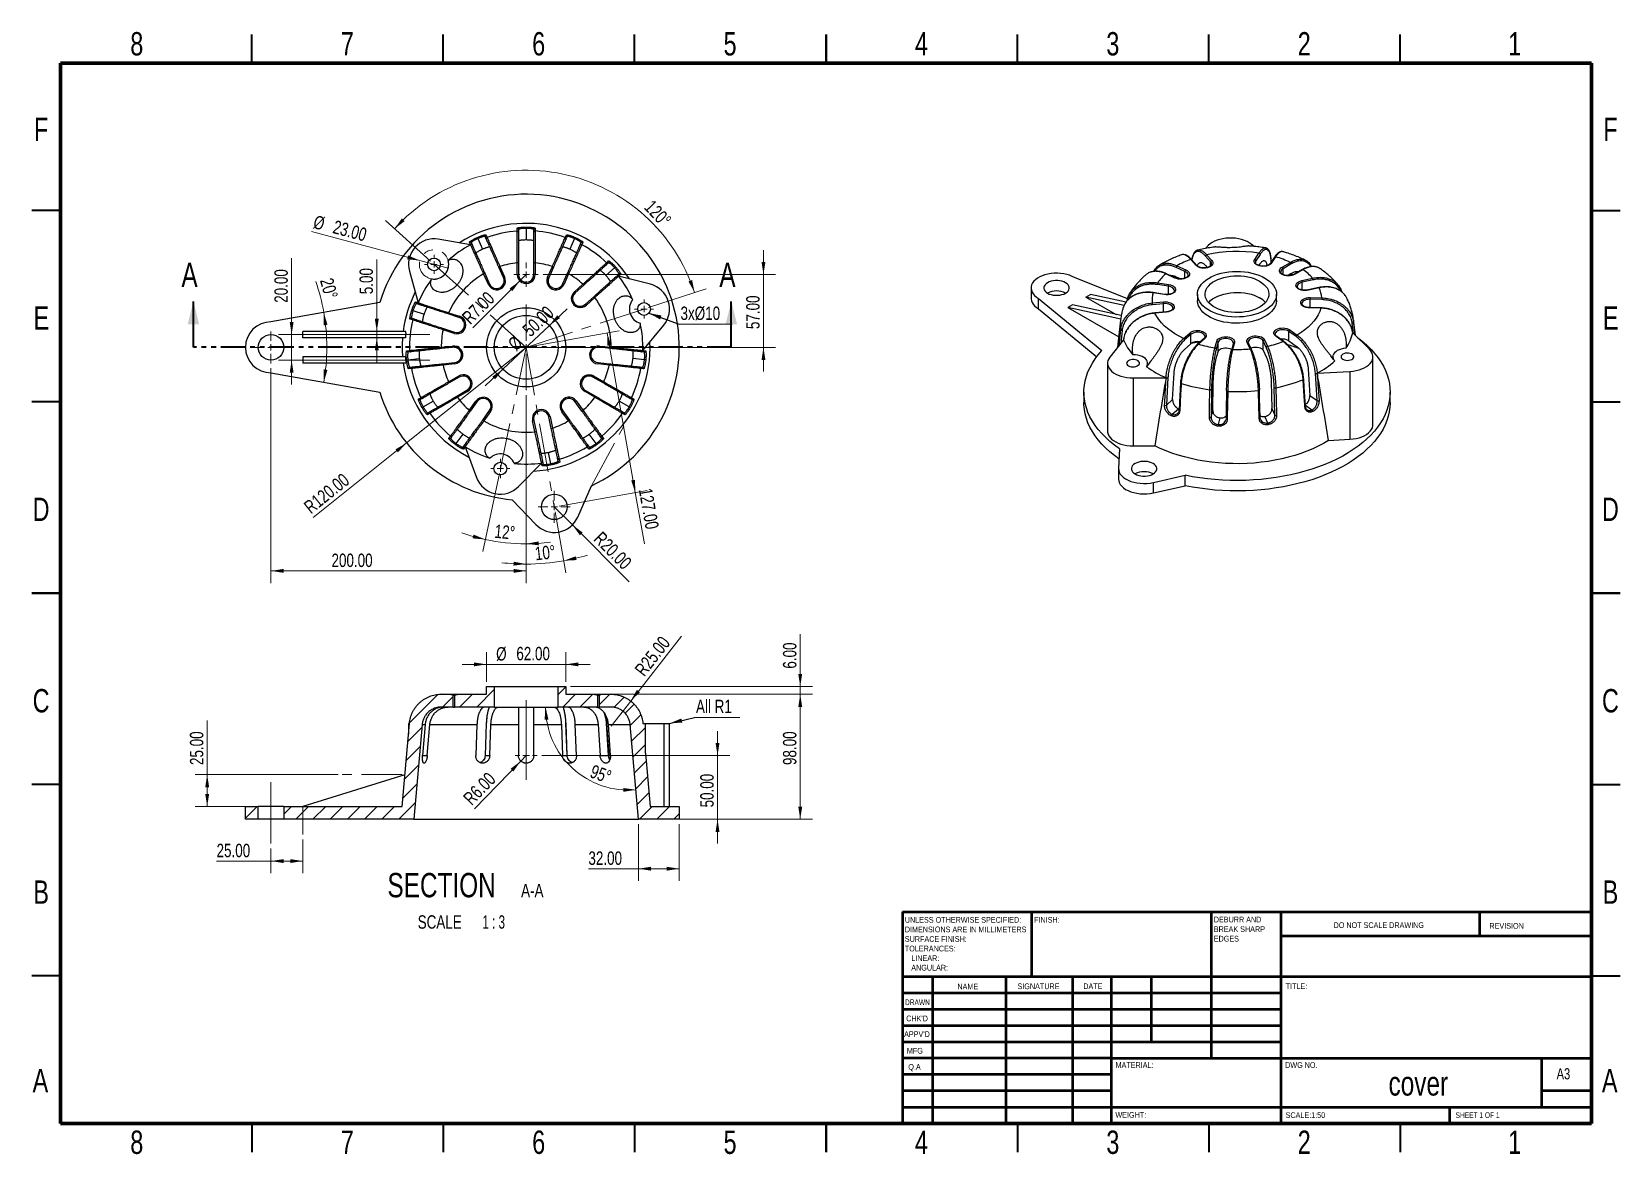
# Model space of a CAD drawing. Header units: millimetres. Extents: x 2 to 418, y 2 to 295.
import ezdxf

# ---------------------------------------------------------------- set-up
doc = ezdxf.new("R2010")
doc.units = ezdxf.units.MM
doc.linetypes.add('CENTERX2', pattern=[20.32, 12.7, -2.54, 2.54, -2.54])
doc.linetypes.add('PHANTOM', pattern=[12.7, 6.35, -1.27, 1.27, -1.27, 1.27, -1.27])
doc.styles.add('SLDTEXTSTYLE0', font='TXT', dxfattribs={"width": 0.75})
doc.styles.add('SLDTEXTSTYLE1', font='TXT', dxfattribs={"width": 0.686449})
doc.styles.add('SLDTEXTSTYLE2', font='TXT', dxfattribs={"width": 0.6875})
doc.styles.add('SLDTEXTSTYLE3', font='TXT', dxfattribs={"width": 0.65})
doc.dimstyles.new('SLDDIMSTYLE0', dxfattribs={"dimtxt": 3.5, "dimasz": 3.302, "dimexe": 0, "dimexo": 0.0625, "dimgap": 0.875, "dimtad": 1, "dimdec": 4, "dimlfac": 3, "dimzin": 12, "dimdsep": 46, "dimtxsty": 'SLDTEXTSTYLE0', "dimsah": 1, "dimcen": 0.09, "dimazin": 3, "dimtfac": 1, "dimtofl": 0, "dimtmove": 0, "dimatfit": 3, "dimfxl": 0, "dimfrac": 2, "dimtolj": 1, "dimtzin": 12, "dimarcsym": 0})
doc.dimstyles.new('SLDDIMSTYLE1', dxfattribs={"dimtxt": 3.5, "dimasz": 3.302, "dimexe": 0, "dimexo": 0.0625, "dimgap": 0.875, "dimtad": 1, "dimlfac": 3, "dimrnd": 1e-09, "dimzin": 4, "dimdsep": 46, "dimtxsty": 'SLDTEXTSTYLE0', "dimblk1": 'NONE', "dimsah": 1, "dimcen": 0, "dimadec": 0, "dimazin": 1, "dimtfac": 1, "dimtmove": 0, "dimatfit": 3, "dimldrblk": 'NONE', "dimfxl": 0, "dimfrac": 2, "dimtolj": 1, "dimtzin": 12, "dimarcsym": 0})
doc.dimstyles.new('SLDDIMSTYLE2', dxfattribs={"dimtxt": 3.5, "dimasz": 3.302, "dimexe": 0, "dimexo": 0.0625, "dimgap": 0.875, "dimtad": 1, "dimlfac": 3, "dimrnd": 1e-09, "dimzin": 4, "dimdsep": 46, "dimtxsty": 'SLDTEXTSTYLE0', "dimsah": 1, "dimcen": 0.09, "dimadec": 0, "dimazin": 1, "dimtfac": 1, "dimtofl": 0, "dimtmove": 0, "dimatfit": 3, "dimfxl": 0, "dimfrac": 2, "dimtolj": 1, "dimtzin": 12, "dimarcsym": 0})
doc.dimstyles.new('SLDDIMSTYLE3', dxfattribs={"dimtxt": 3.5, "dimasz": 3.302, "dimexe": 0, "dimexo": 0.0625, "dimgap": 0.875, "dimtad": 1, "dimlfac": 3, "dimrnd": 1e-09, "dimzin": 4, "dimdsep": 46, "dimtxsty": 'SLDTEXTSTYLE0', "dimsah": 1, "dimcen": 0, "dimadec": 0, "dimazin": 1, "dimtfac": 1, "dimtmove": 0, "dimatfit": 3, "dimfxl": 0, "dimfrac": 2, "dimtolj": 1, "dimtzin": 12, "dimarcsym": 0})
doc.dimstyles.new('SLDDIMSTYLE4', dxfattribs={"dimtxt": 3.5, "dimasz": 3.302, "dimexe": 0, "dimexo": 0.0625, "dimgap": 0.875, "dimtad": 1, "dimlfac": 3, "dimrnd": 1e-09, "dimzin": 4, "dimdsep": 46, "dimtxsty": 'SLDTEXTSTYLE0', "dimsah": 1, "dimcen": 0, "dimadec": 0, "dimazin": 1, "dimtfac": 1, "dimtofl": 0, "dimtmove": 0, "dimatfit": 3, "dimfxl": 0, "dimfrac": 2, "dimtolj": 1, "dimtzin": 12, "dimarcsym": 0})
doc.dimstyles.new('SLDDIMSTYLE5', dxfattribs={"dimtxt": 3.5, "dimasz": 3.302, "dimexe": 0, "dimexo": 0.0625, "dimgap": 0.875, "dimtad": 1, "dimlfac": 3, "dimrnd": 1e-09, "dimzin": 4, "dimdsep": 46, "dimtxsty": 'SLDTEXTSTYLE0', "dimsah": 1, "dimcen": 0.09, "dimadec": 0, "dimazin": 1, "dimtfac": 1, "dimtmove": 0, "dimatfit": 0, "dimfxl": 0, "dimfrac": 2, "dimtolj": 1, "dimtzin": 12, "dimarcsym": 0})
doc.dimstyles.new('SLDDIMSTYLE6', dxfattribs={"dimtxt": 0.18, "dimasz": 3.302, "dimexe": 0, "dimexo": 0.0625, "dimgap": 0, "dimtad": 0, "dimtih": 1, "dimtoh": 1, "dimdec": 0, "dimrnd": 1e-09, "dimzin": 0, "dimdsep": 46, "dimtxsty": 'Standard', "dimsah": 1, "dimcen": 0.09, "dimadec": 0, "dimazin": 0, "dimtfac": 3.302, "dimtdec": 0, "dimtofl": 0, "dimtmove": 0, "dimatfit": 3, "dimfxl": 0, "dimfrac": 2, "dimtolj": 1, "dimtzin": 0, "dimarcsym": 0})

msp = doc.modelspace()

# ---------------------------------------------------------------- texts
at = {"color": 7, "linetype": 'Continuous', "lineweight": 0}
for s, insert, char_height, attachment_point, style in [('8', (29.938617, 295.11369), 6.096, 2, 'SLDTEXTSTYLE0'), ('7', (84.938617, 295.11369), 6.096, 2, 'SLDTEXTSTYLE0'), ('6', (134.938617, 295.11369), 6.096, 2, 'SLDTEXTSTYLE0'), ('5', (184.938617, 295.11369), 6.096, 2, 'SLDTEXTSTYLE0'), ('4', (234.938617, 295.11369), 6.096, 2, 'SLDTEXTSTYLE0'), ('3', (284.938617, 295.11369), 6.096, 2, 'SLDTEXTSTYLE0'), ('2', (334.938617, 295.11369), 6.096, 2, 'SLDTEXTSTYLE0'), ('1', (389.938617, 295.11369), 6.096, 2, 'SLDTEXTSTYLE0'), ('F', (4.9365, 272.72569), 6.096, 2, 'SLDTEXTSTYLE0'), ('F', (414.9365, 272.72569), 6.096, 2, 'SLDTEXTSTYLE0'), ('E', (5.010583, 223.47569), 6.096, 2, 'SLDTEXTSTYLE0'), ('E', (415.010583, 223.47569), 6.096, 2, 'SLDTEXTSTYLE0'), ('D', (4.93015, 173.47569), 6.096, 2, 'SLDTEXTSTYLE0'), ('D', (414.93015, 173.47569), 6.096, 2, 'SLDTEXTSTYLE0'), ('C', (4.9365, 123.47569), 6.096, 2, 'SLDTEXTSTYLE0'), ('C', (414.9365, 123.47569), 6.096, 2, 'SLDTEXTSTYLE0'), ('B', (4.953433, 73.47569), 6.096, 2, 'SLDTEXTSTYLE0'), ('B', (414.953433, 73.47569), 6.096, 2, 'SLDTEXTSTYLE0'), ('FINISH:', (264.371292, 63.919272), 1.5, 1, 'SLDTEXTSTYLE0'), ('DO NOT SCALE DRAWING', (342.614641, 62.532994), 1.5, 1, 'SLDTEXTSTYLE0'), ('REVISION', (383.327582, 62.334909), 1.5, 1, 'SLDTEXTSTYLE0'), ('NAME', (244.322239, 46.501483), 1.5, 1, 'SLDTEXTSTYLE0'), ('SIGNATURE', (260.033588, 46.561756), 1.5, 1, 'SLDTEXTSTYLE0'), ('DATE', (277.214702, 46.576179), 1.5, 1, 'SLDTEXTSTYLE0'), ('TITLE:', (330.090161, 46.576179), 1.5, 1, 'SLDTEXTSTYLE0'), ('DRAWN', (230.643363, 42.384781), 1.5, 1, 'SLDTEXTSTYLE1'), ("CHK'D", (230.939222, 38.161853), 1.5, 1, 'SLDTEXTSTYLE0'), ("APPV'D", (230.401722, 34.065867), 1.5, 1, 'SLDTEXTSTYLE0'), ('MFG', (231.124011, 29.715784), 1.5, 1, 'SLDTEXTSTYLE0'), ('Q.A', (231.509037, 25.504662), 1.5, 1, 'SLDTEXTSTYLE0'), ('MATERIAL:', (285.645862, 25.986056), 1.5, 1, 'SLDTEXTSTYLE0'), ('DWG NO.', (329.953002, 25.986056), 1.5, 1, 'SLDTEXTSTYLE0'), ('A', (4.756583, 24.22569), 6.096, 2, 'SLDTEXTSTYLE0'), ('cover', (364.751244, 23.606911), 6.35, 2, 'SLDTEXTSTYLE0'), ('A3', (400.871156, 24.406389), 2.9104167, 1, 'SLDTEXTSTYLE0'), ('A', (414.756583, 24.22569), 6.096, 2, 'SLDTEXTSTYLE0'), ('WEIGHT:', (285.617811, 12.949312), 1.4986, 1, 'SLDTEXTSTYLE0'), ('SCALE:1:50', (330.073966, 12.900087), 1.5, 1, 'SLDTEXTSTYLE0'), ('SHEET 1 OF 1', (374.478294, 12.900087), 1.5, 1, 'SLDTEXTSTYLE2'), ('8', (29.938617, 8.11369), 6.096, 2, 'SLDTEXTSTYLE0'), ('7', (84.938617, 8.11369), 6.096, 2, 'SLDTEXTSTYLE0'), ('6', (134.938617, 8.11369), 6.096, 2, 'SLDTEXTSTYLE0'), ('5', (184.938617, 8.11369), 6.096, 2, 'SLDTEXTSTYLE0'), ('4', (234.938617, 8.11369), 6.096, 2, 'SLDTEXTSTYLE0'), ('3', (284.938617, 8.11369), 6.096, 2, 'SLDTEXTSTYLE0'), ('2', (334.938617, 8.11369), 6.096, 2, 'SLDTEXTSTYLE0'), ('1', (389.938617, 8.11369), 6.096, 2, 'SLDTEXTSTYLE0')]:
    msp.add_mtext(s, dxfattribs=dict(at, insert=insert, char_height=char_height, attachment_point=attachment_point, style=style))
at = {"color": 7, "linetype": 'Continuous', "char_height": 6.35, "attachment_point": 1, "style": 'SLDTEXTSTYLE0'}
for insert in [(41.59723, 234.847152), (182.130564, 234.847152)]:
    msp.add_mtext('A', dxfattribs=dict(at, insert=insert))

# ---------------------------------------------------------------- blocks, each defined once
blk = doc.blocks.new('SW_NOTE_0')
at = {"color": 0, "linetype": 'Continuous', "lineweight": 0, "char_height": 1.5, "attachment_point": 1, "style": 'SLDTEXTSTYLE0'}
for s, insert in [('UNLESS OTHERWISE SPECIFIED:', (0, 1.93)), ('SURFACE FINISH:', (0, -3.07)), ('DIMENSIONS ARE IN MILLIMETERS', (0, -0.57)), ('TOLERANCES:', (0, -5.57)), ('LINEAR:', (1.69, -8.07)), ('ANGULAR:', (1.69, -10.57))]:
    blk.add_mtext(s, dxfattribs=dict(at, insert=insert))
blk = doc.blocks.new('SW_NOTE_0_1')
at = {"color": 0, "linetype": 'Continuous', "lineweight": 0, "char_height": 1.5, "attachment_point": 1, "style": 'SLDTEXTSTYLE0'}
for s, insert in [('DEBURR AND', (0, 1.93)), ('BREAK SHARP', (0, -0.57)), ('EDGES', (0, -3.07))]:
    blk.add_mtext(s, dxfattribs=dict(at, insert=insert))
blk = doc.blocks.new('_D')
at = {"color": 7, "linetype": 'Continuous', "lineweight": 0}
for p, q in [((106.65, 235.28), (94.91, 245.85)), ((163.67, 223.16), (178.7, 228.04))]:
    blk.add_line(p, q, dxfattribs=at)
at = {"color": 7, "linetype": 'Continuous', "lineweight": 18}
blk.add_arc((131.66, 212.75), 46.28, 18, 138, dxfattribs=at)
for points in [[(97.27, 243.72), (99.93, 245.74), (99.2, 246.45)], [(175.68, 227.06), (175.03, 230.33), (174.07, 229.98)]]:
    blk.add_solid(points, dxfattribs=at)
at = {"color": 7, "linetype": 'Continuous', "lineweight": 18, "insert": (164.79, 251.56), "char_height": 3.5, "attachment_point": 1, "rotation": 314.1021, "style": 'SLDTEXTSTYLE0'}
blk.add_mtext('120°', dxfattribs=at)
blk = doc.blocks.new('_D_1')
at = {"color": 7, "linetype": 'Continuous', "lineweight": 0}
for p, q in [((131.66, 200.3), (131.66, 158.25)), ((124.66, 179.83), (120.33, 159.45))]:
    blk.add_line(p, q, dxfattribs=at)
at = {"color": 7, "linetype": 'Continuous', "lineweight": 18}
for start, end in [(250.9228, 258), (258, 270), (270, 277.0772)]:
    blk.add_arc((131.66, 212.75), 51.32, start, end, dxfattribs=at)
for points in [[(120.99, 162.55), (117.91, 163.83), (117.66, 162.85)], [(131.66, 161.43), (134.98, 161.03), (134.95, 162.04)]]:
    blk.add_solid(points, dxfattribs=at)
at = {"color": 7, "linetype": 'Continuous', "lineweight": 18, "insert": (123.62, 166.5), "char_height": 3.5, "attachment_point": 1, "rotation": 354.4299, "style": 'SLDTEXTSTYLE0'}
blk.add_mtext('12°', dxfattribs=at)
blk = doc.blocks.new('_D_2')
at = {"color": 7, "linetype": 'Continuous', "lineweight": 0}
for p, q in [((131.66, 200.3), (131.66, 152.96)), ((139.23, 169.81), (142.05, 153.87))]:
    blk.add_line(p, q, dxfattribs=at)
at = {"color": 7, "linetype": 'Continuous', "lineweight": 18}
for start, end in [(280, 286.4176), (263.5824, 270), (270, 280)]:
    blk.add_arc((131.66, 212.75), 56.62, start, end, dxfattribs=at)
for points in [[(141.49, 157), (144.83, 157.17), (144.62, 158.16)], [(131.66, 156.14), (128.38, 156.74), (128.35, 155.73)]]:
    blk.add_solid(points, dxfattribs=at)
at = {"color": 7, "linetype": 'Continuous', "lineweight": 18, "insert": (133.78, 160.57), "char_height": 3.5, "attachment_point": 1, "rotation": 6.183, "style": 'SLDTEXTSTYLE0'}
blk.add_mtext('10°', dxfattribs=at)
blk = doc.blocks.new('_D_3')
at = {"color": 7, "linetype": 'Continuous', "lineweight": 0}
for q in [(75.54, 243.01), (111.3, 233.43)]:
    blk.add_line((103.89, 235.42), q, dxfattribs=at)
at = {"color": 7, "linetype": 'Continuous', "lineweight": 18}
blk.add_solid([(103.89, 235.42), (100.83, 236.76), (100.57, 235.78)], dxfattribs=at)
at = {"color": 7, "linetype": 'Continuous', "lineweight": 18, "char_height": 3.5, "attachment_point": 1, "rotation": 345, "style": 'SLDTEXTSTYLE0'}
for s, insert in [('%%c', (76.71, 247.35)), ('23.00', (81.82, 246.04))]:
    blk.add_mtext(s, dxfattribs=dict(at, insert=insert))
blk = doc.blocks.new('_None')
blk = doc.blocks.new('_D_4')
at = {"color": 7, "linetype": 'Continuous', "lineweight": 0}
for p, q in [((132.91, 212.97), (155.96, 217.04)), ((152.83, 216.49), (160.18, 174.8)), ((140.26, 171.28), (163.31, 175.35)), ((160.18, 174.8), (162.54, 161.4))]:
    blk.add_line(p, q, dxfattribs=at)
at = {"color": 7, "linetype": 'Continuous', "lineweight": 18}
for points in [[(152.83, 216.49), (152.9, 213.15), (153.9, 213.32)], [(160.18, 174.8), (160.11, 178.14), (159.11, 177.96)]]:
    blk.add_solid(points, dxfattribs=at)
at = {"color": 7, "linetype": 'Continuous', "lineweight": 18, "insert": (164.52, 176.19), "char_height": 3.5, "attachment_point": 1, "rotation": 280, "style": 'SLDTEXTSTYLE0'}
blk.add_mtext('127.00', dxfattribs=at)
blk = doc.blocks.new('_D_5')
at = {"color": 7, "linetype": 'Continuous', "lineweight": 0}
for p, q in [((137.72, 218.48), (142.34, 222.84)), ((137.72, 218.48), (125.6, 207.03)), ((125.6, 207.03), (120.99, 202.67))]:
    blk.add_line(p, q, dxfattribs=at)
at = {"color": 7, "linetype": 'Continuous', "lineweight": 18}
for points in [[(137.72, 218.48), (140.47, 220.37), (139.77, 221.11)], [(125.6, 207.03), (122.85, 205.13), (123.55, 204.4)]]:
    blk.add_solid(points, dxfattribs=at)
at = {"color": 7, "linetype": 'Continuous', "lineweight": 18, "char_height": 3.5, "attachment_point": 1, "rotation": 43.3615, "style": 'SLDTEXTSTYLE0'}
for s, insert in [('50.00', (130.39, 217.83)), ('%%c', (126.59, 214.17))]:
    blk.add_mtext(s, dxfattribs=dict(at, insert=insert))
blk = doc.blocks.new('_D_6')
at = {"color": 7, "linetype": 'Continuous', "lineweight": 0}
for q in [(117.75, 217.85), (131.66, 231.75)]:
    blk.add_line((130.01, 230.1), q, dxfattribs=at)
at = {"color": 7, "linetype": 'Continuous', "lineweight": 18}
blk.add_solid([(130.01, 230.1), (127.32, 228.13), (128.04, 227.41)], dxfattribs=at)
at = {"color": 7, "linetype": 'Continuous', "lineweight": 18, "insert": (114.6, 221), "char_height": 3.5, "attachment_point": 1, "rotation": 45, "style": 'SLDTEXTSTYLE0'}
blk.add_mtext('R7.00', dxfattribs=at)
blk = doc.blocks.new('_D_7')
at = {"color": 7, "linetype": 'Continuous', "lineweight": 0}
for p, q in [((70.39, 216.09), (70.39, 236.02)), ((70.39, 216.09), (70.39, 209.42)), ((70.39, 209.42), (70.39, 203.07))]:
    blk.add_line(p, q, dxfattribs=at)
at = {"color": 7, "linetype": 'Continuous', "lineweight": 18}
for points in [[(70.39, 216.09), (70.9, 219.39), (69.89, 219.39)], [(70.39, 209.42), (69.89, 206.12), (70.9, 206.12)]]:
    blk.add_solid(points, dxfattribs=at)
at = {"color": 7, "linetype": 'Continuous', "lineweight": 18, "insert": (65.88, 224.39), "char_height": 3.5, "attachment_point": 1, "rotation": 90, "style": 'SLDTEXTSTYLE0'}
blk.add_mtext('20.00', dxfattribs=at)
blk = doc.blocks.new('_D_8')
at = {"color": 7, "linetype": 'Continuous', "lineweight": 18}
for start, end in [(10, 19.1575), (350, 10)]:
    blk.add_arc((27.19, 212.75), 52.4, start, end, dxfattribs=at)
for points in [[(78.79, 221.85), (78.76, 218.51), (79.76, 218.66)], [(78.79, 203.66), (79.76, 206.85), (78.76, 207)]]:
    blk.add_solid(points, dxfattribs=at)
at = {"color": 7, "linetype": 'Continuous', "lineweight": 18, "insert": (81.14, 231.18), "char_height": 3.5, "attachment_point": 1, "rotation": 285.3148, "style": 'SLDTEXTSTYLE0'}
blk.add_mtext('20°', dxfattribs=at)
blk = doc.blocks.new('_D_9')
at = {"color": 7, "linetype": 'Continuous', "lineweight": 0}
for q in [(131.66, 212.75), (76.06, 168.28)]:
    blk.add_line((100.42, 187.77), q, dxfattribs=at)
at = {"color": 7, "linetype": 'Continuous', "lineweight": 18}
blk.add_solid([(100.42, 187.77), (97.53, 186.1), (98.16, 185.31)], dxfattribs=at)
at = {"color": 7, "linetype": 'Continuous', "lineweight": 18, "insert": (73.25, 171.81), "char_height": 3.5, "attachment_point": 1, "rotation": 38.6535, "style": 'SLDTEXTSTYLE0'}
blk.add_mtext('R120.00', dxfattribs=at)
blk = doc.blocks.new('_D_10')
at = {"color": 7, "linetype": 'Continuous', "lineweight": 0}
for p, q in [((92.64, 216.92), (92.64, 235.68)), ((92.64, 216.92), (92.64, 215.25)), ((92.64, 215.25), (92.64, 208.9))]:
    blk.add_line(p, q, dxfattribs=at)
at = {"color": 7, "linetype": 'Continuous', "lineweight": 18}
for points in [[(92.64, 216.92), (93.15, 220.22), (92.13, 220.22)], [(92.64, 215.25), (92.13, 211.95), (93.15, 211.95)]]:
    blk.add_solid(points, dxfattribs=at)
at = {"color": 7, "linetype": 'Continuous', "lineweight": 18, "insert": (88.13, 226.63), "char_height": 3.5, "attachment_point": 1, "rotation": 90, "style": 'SLDTEXTSTYLE0'}
blk.add_mtext('5.00', dxfattribs=at)
blk = doc.blocks.new('_D_11')
at = {"color": 7, "linetype": 'Continuous', "lineweight": 0}
for p, q in [((65, 207.3), (65, 151.17)), ((131.66, 200.3), (131.66, 151.17)), ((65, 154.35), (131.66, 154.35))]:
    blk.add_line(p, q, dxfattribs=at)
at = {"color": 7, "linetype": 'Continuous', "lineweight": 18}
for points in [[(65, 154.35), (68.3, 153.84), (68.3, 154.86)], [(131.66, 154.35), (128.36, 154.86), (128.36, 153.84)]]:
    blk.add_solid(points, dxfattribs=at)
at = {"color": 7, "linetype": 'Continuous', "lineweight": 18, "insert": (80.81, 158.86), "char_height": 3.5, "attachment_point": 1, "style": 'SLDTEXTSTYLE0'}
blk.add_mtext('200.00', dxfattribs=at)
blk = doc.blocks.new('_D_12')
at = {"color": 7, "linetype": 'Continuous', "lineweight": 0}
for q in [(139.01, 171.06), (158.6, 151.48)]:
    blk.add_line((143.73, 166.35), q, dxfattribs=at)
at = {"color": 7, "linetype": 'Continuous', "lineweight": 18}
blk.add_solid([(143.73, 166.35), (145.7, 163.66), (146.42, 164.37)], dxfattribs=at)
at = {"color": 7, "linetype": 'Continuous', "lineweight": 18, "insert": (151.54, 164.89), "char_height": 3.5, "attachment_point": 1, "rotation": 315, "style": 'SLDTEXTSTYLE0'}
blk.add_mtext('R20.00', dxfattribs=at)
blk = doc.blocks.new('_D_13')
at = {"color": 7, "linetype": 'Continuous', "lineweight": 0}
for p, q in [((193.66, 231.75), (193.66, 238.1)), ((136.11, 231.75), (196.84, 231.75)), ((193.66, 231.75), (193.66, 212.75)), ((144.11, 212.75), (196.84, 212.75)), ((193.66, 212.75), (193.66, 206.4))]:
    blk.add_line(p, q, dxfattribs=at)
at = {"color": 7, "linetype": 'Continuous', "lineweight": 18}
for points in [[(193.66, 231.75), (194.17, 235.06), (193.15, 235.06)], [(193.66, 212.75), (193.15, 209.45), (194.17, 209.45)]]:
    blk.add_solid(points, dxfattribs=at)
at = {"color": 7, "linetype": 'Continuous', "lineweight": 18, "insert": (189.15, 217.52), "char_height": 3.5, "attachment_point": 1, "rotation": 90, "style": 'SLDTEXTSTYLE0'}
blk.add_mtext('57.00', dxfattribs=at)
blk = doc.blocks.new('SW_NOTE_0_2')
at = {"color": 0, "linetype": 'Continuous', "lineweight": 0}
blk.add_line((13.87, 0), (0, 0), dxfattribs=at)
at = {"color": 0, "linetype": 'Continuous', "lineweight": 0, "insert": (0.37, 4.59), "char_height": 3.5, "attachment_point": 1, "style": 'SLDTEXTSTYLE0'}
blk.add_mtext('3xØ10', dxfattribs=at)
blk = doc.blocks.new('SW_CENTERMARKSYMBOL_0')
at = {"color": 0, "linetype": 'Continuous', "lineweight": 18}
for p, q in [((0, 1.69), (0, 11.18)), ((-1.69, 0), (-11.18, 0)), ((0, 0), (-0.85, 0)), ((0, 0), (0, 0.85)), ((0, 0), (0, -0.85)), ((0, 0), (0.85, 0)), ((1.69, 0), (11.18, 0)), ((0, -1.69), (0, -11.18))]:
    blk.add_line(p, q, dxfattribs=at)
blk = doc.blocks.new('SW_CENTERMARKSYMBOL_1')
at = {"color": 0, "linetype": 'Continuous', "lineweight": 18}
for p, q in [((-1.69, 0), (-2.51, 0)), ((0, 0), (-0.85, 0)), ((0, 1.69), (0, 2.51)), ((0, 0), (0, 0.85)), ((0, 0), (0, -0.85)), ((0, 0), (0.85, 0)), ((1.69, 0), (2.51, 0)), ((0, -1.69), (0, -2.51))]:
    blk.add_line(p, q, dxfattribs=at)
blk = doc.blocks.new('SW_CENTERMARKSYMBOL_2')
at = {"color": 0, "linetype": 'Continuous', "lineweight": 18}
for p, q in [((-1.69, 0), (-2.51, 0)), ((0, 0), (-0.85, 0)), ((0, 1.69), (0, 2.51)), ((0, 0), (0, 0.85)), ((0, 0), (0, -0.85)), ((0, 0), (0.85, 0)), ((1.69, 0), (2.51, 0)), ((0, -1.69), (0, -2.51))]:
    blk.add_line(p, q, dxfattribs=at)
blk = doc.blocks.new('SW_CENTERMARKSYMBOL_3')
at = {"color": 0, "linetype": 'Continuous', "lineweight": 18}
for p, q in [((-1.69, 0), (-2.51, 0)), ((0, 0), (-0.85, 0)), ((0, 1.69), (0, 2.51)), ((0, 0), (0, 0.85)), ((0, 0), (0, -0.85)), ((0, 0), (0.85, 0)), ((1.69, 0), (2.51, 0)), ((0, -1.69), (0, -2.51))]:
    blk.add_line(p, q, dxfattribs=at)
blk = doc.blocks.new('SW_CENTERMARKSYMBOL_4')
at = {"color": 0, "linetype": 'Continuous', "lineweight": 18}
for p, q in [((0, 1.69), (0, 4.18)), ((-1.69, 0), (-4.18, 0)), ((0, 0), (-0.85, 0)), ((0, 0), (0, 0.85)), ((0, 0), (0, -0.85)), ((0, 0), (0.85, 0)), ((1.69, 0), (4.18, 0)), ((0, -1.69), (0, -4.18))]:
    blk.add_line(p, q, dxfattribs=at)
blk = doc.blocks.new('SW_CENTERMARKSYMBOL_5')
at = {"color": 0, "linetype": 'Continuous', "lineweight": 18}
for p, q in [((0, 1.69), (0, 4.18)), ((-1.69, 0), (-4.18, 0)), ((0, 0), (-0.85, 0)), ((0, 0), (0, 0.85)), ((0, 0), (0, -0.85)), ((0, 0), (0.85, 0)), ((1.69, 0), (4.18, 0)), ((0, -1.69), (0, -4.18))]:
    blk.add_line(p, q, dxfattribs=at)
blk = doc.blocks.new('SW_CENTERMARKSYMBOL_6')
at = {"color": 0, "linetype": 'Continuous', "lineweight": 18}
for p, q in [((-1.69, 0), (-3.18, 0)), ((0, 0), (-0.85, 0)), ((0, 1.69), (0, 3.18)), ((0, 0), (0, 0.85)), ((0, 0), (0, -0.85)), ((0, 0), (0.85, 0)), ((1.69, 0), (3.18, 0)), ((0, -1.69), (0, -3.18))]:
    blk.add_line(p, q, dxfattribs=at)
blk = doc.blocks.new('_D_14')
at = {"color": 7, "linetype": 'Continuous', "lineweight": 0}
for p, q in [((73.33, 84.19), (73.33, 75.35)), ((65, 81.82), (65, 75.35)), ((65, 78.53), (50.78, 78.53)), ((73.33, 78.53), (65, 78.53))]:
    blk.add_line(p, q, dxfattribs=at)
at = {"color": 7, "linetype": 'Continuous', "lineweight": 18}
for points in [[(65, 78.53), (68.3, 78.02), (68.3, 79.03)], [(73.33, 78.53), (70.03, 79.03), (70.03, 78.02)]]:
    blk.add_solid(points, dxfattribs=at)
at = {"color": 7, "linetype": 'Continuous', "lineweight": 18, "insert": (50.78, 83.04), "char_height": 3.5, "attachment_point": 1, "style": 'SLDTEXTSTYLE0'}
blk.add_mtext('25.00', dxfattribs=at)
blk = doc.blocks.new('_D_15')
at = {"color": 7, "linetype": 'Continuous', "lineweight": 0}
for p, q in [((48.33, 101.11), (48.33, 115.26)), ((82.53, 101.11), (45.15, 101.11)), ((48.33, 101.11), (48.33, 92.77)), ((82.53, 92.77), (45.15, 92.77))]:
    blk.add_line(p, q, dxfattribs=at)
at = {"color": 7, "linetype": 'Continuous', "lineweight": 18}
for points in [[(48.33, 101.11), (47.82, 97.81), (48.84, 97.81)], [(48.33, 92.77), (48.84, 96.08), (47.82, 96.08)]]:
    blk.add_solid(points, dxfattribs=at)
at = {"color": 7, "linetype": 'Continuous', "lineweight": 18, "insert": (43.82, 103.62), "char_height": 3.5, "attachment_point": 1, "rotation": 90, "style": 'SLDTEXTSTYLE0'}
blk.add_mtext('25.00', dxfattribs=at)
blk = doc.blocks.new('_D_16')
at = {"color": 7, "linetype": 'Continuous', "lineweight": 0}
for q in [(118.14, 92.21), (131.66, 106.11)]:
    blk.add_line((130.27, 104.67), q, dxfattribs=at)
at = {"color": 7, "linetype": 'Continuous', "lineweight": 18}
blk.add_solid([(130.27, 104.67), (127.6, 102.66), (128.33, 101.95)], dxfattribs=at)
at = {"color": 7, "linetype": 'Continuous', "lineweight": 18, "insert": (114.94, 95.32), "char_height": 3.5, "attachment_point": 1, "rotation": 45.7825, "style": 'SLDTEXTSTYLE0'}
blk.add_mtext('R6.00', dxfattribs=at)
blk = doc.blocks.new('_D_17')
at = {"color": 7, "linetype": 'Continuous', "lineweight": 0}
blk.add_line((149.47, 118.77), (133.55, 118.77), dxfattribs=at)
at = {"color": 7, "linetype": 'Continuous', "lineweight": 18}
blk.add_arc((158.43, 118.77), 21.7, 180, 275, dxfattribs=at)
for points in [[(136.73, 118.77), (136.47, 115.44), (137.48, 115.52)], [(160.32, 97.16), (157.01, 97.62), (157.03, 96.61)]]:
    blk.add_solid(points, dxfattribs=at)
at = {"color": 7, "linetype": 'Continuous', "lineweight": 18, "insert": (149.27, 103.81), "char_height": 3.5, "attachment_point": 1, "rotation": 340.1073, "style": 'SLDTEXTSTYLE0'}
blk.add_mtext('95°', dxfattribs=at)
blk = doc.blocks.new('_D_18')
at = {"color": 7, "linetype": 'Continuous', "lineweight": 0}
for p, q in [((181.66, 106.11), (181.66, 112.46)), ((135.78, 106.11), (184.84, 106.11)), ((181.66, 106.11), (181.66, 89.44)), ((165.4, 89.44), (184.84, 89.44)), ((181.66, 89.44), (181.66, 83.09))]:
    blk.add_line(p, q, dxfattribs=at)
at = {"color": 7, "linetype": 'Continuous', "lineweight": 18}
for points in [[(181.66, 106.11), (182.17, 109.41), (181.15, 109.41)], [(181.66, 89.44), (181.15, 86.14), (182.17, 86.14)]]:
    blk.add_solid(points, dxfattribs=at)
at = {"color": 7, "linetype": 'Continuous', "lineweight": 18, "insert": (177.15, 92.55), "char_height": 3.5, "attachment_point": 1, "rotation": 90, "style": 'SLDTEXTSTYLE0'}
blk.add_mtext('50.00', dxfattribs=at)
blk = doc.blocks.new('_D_19')
at = {"color": 7, "linetype": 'Continuous', "lineweight": 0}
for p, q in [((150.61, 122.11), (206.44, 122.11)), ((203.27, 122.11), (203.27, 89.44)), ((165.4, 89.44), (206.44, 89.44))]:
    blk.add_line(p, q, dxfattribs=at)
at = {"color": 7, "linetype": 'Continuous', "lineweight": 18}
for points in [[(203.27, 122.11), (202.76, 118.81), (203.78, 118.81)], [(203.27, 89.44), (203.78, 92.74), (202.76, 92.74)]]:
    blk.add_solid(points, dxfattribs=at)
at = {"color": 7, "linetype": 'Continuous', "lineweight": 18, "insert": (198.76, 103.62), "char_height": 3.5, "attachment_point": 1, "rotation": 90, "style": 'SLDTEXTSTYLE0'}
blk.add_mtext('98.00', dxfattribs=at)
blk = doc.blocks.new('_D_20')
at = {"color": 7, "linetype": 'Continuous', "lineweight": 0}
for p, q in [((203.27, 124.11), (203.27, 137.85)), ((143.27, 124.11), (206.44, 124.11)), ((150.61, 122.11), (206.44, 122.11)), ((203.27, 124.11), (203.27, 122.11)), ((203.27, 122.11), (203.27, 115.76))]:
    blk.add_line(p, q, dxfattribs=at)
at = {"color": 7, "linetype": 'Continuous', "lineweight": 18}
for points in [[(203.27, 124.11), (203.78, 127.41), (202.76, 127.41)], [(203.27, 122.11), (202.76, 118.81), (203.78, 118.81)]]:
    blk.add_solid(points, dxfattribs=at)
at = {"color": 7, "linetype": 'Continuous', "lineweight": 18, "insert": (198.76, 128.8), "char_height": 3.5, "attachment_point": 1, "rotation": 90, "style": 'SLDTEXTSTYLE0'}
blk.add_mtext('6.00', dxfattribs=at)
blk = doc.blocks.new('_D_21')
at = {"color": 7, "linetype": 'Continuous', "lineweight": 0}
for p, q in [((121.33, 125.38), (121.33, 133.1)), ((142, 125.38), (142, 133.1)), ((121.33, 129.92), (114.98, 129.92)), ((121.33, 129.92), (142, 129.92)), ((142, 129.92), (148.35, 129.92))]:
    blk.add_line(p, q, dxfattribs=at)
at = {"color": 7, "linetype": 'Continuous', "lineweight": 18}
for points in [[(121.33, 129.92), (118.03, 130.43), (118.03, 129.41)], [(142, 129.92), (145.3, 129.41), (145.3, 130.43)]]:
    blk.add_solid(points, dxfattribs=at)
at = {"color": 7, "linetype": 'Continuous', "lineweight": 18, "char_height": 3.5, "attachment_point": 1, "style": 'SLDTEXTSTYLE0'}
for s, insert in [('%%c', (123.82, 134.43)), ('62.00', (129.1, 134.49))]:
    blk.add_mtext(s, dxfattribs=dict(at, insert=insert))
blk = doc.blocks.new('_D_22')
at = {"color": 7, "linetype": 'Continuous', "lineweight": 0}
for q in [(172.22, 137.33), (153.85, 113.77)]:
    blk.add_line((158.97, 120.35), q, dxfattribs=at)
at = {"color": 7, "linetype": 'Continuous', "lineweight": 18}
blk.add_solid([(158.97, 120.35), (161.4, 122.64), (160.6, 123.26)], dxfattribs=at)
at = {"color": 7, "linetype": 'Continuous', "lineweight": 18, "insert": (159.78, 128.68), "char_height": 3.5, "attachment_point": 1, "rotation": 52.0509, "style": 'SLDTEXTSTYLE0'}
blk.add_mtext('R25.00', dxfattribs=at)
blk = doc.blocks.new('_D_23')
at = {"color": 7, "linetype": 'Continuous', "lineweight": 0}
for p, q in [((161, 88.17), (161, 73.35)), ((171.66, 88.17), (171.66, 73.35)), ((161, 76.53), (147.93, 76.53)), ((161, 76.53), (171.66, 76.53))]:
    blk.add_line(p, q, dxfattribs=at)
at = {"color": 7, "linetype": 'Continuous', "lineweight": 18}
for points in [[(161, 76.53), (164.3, 76.02), (164.3, 77.04)], [(171.66, 76.53), (168.36, 77.04), (168.36, 76.02)]]:
    blk.add_solid(points, dxfattribs=at)
at = {"color": 7, "linetype": 'Continuous', "lineweight": 18, "insert": (147.93, 81.04), "char_height": 3.5, "attachment_point": 1, "style": 'SLDTEXTSTYLE0'}
blk.add_mtext('32.00', dxfattribs=at)
blk = doc.blocks.new('SW_NOTE_0_3')
at = {"color": 0, "linetype": 'Continuous', "lineweight": 0, "attachment_point": 2}
for s, insert, char_height, style in [('SECTION', (17.36, 8.19), 6.35, 'SLDTEXTSTYLE0'), ('A-A', (41.06, 5.35), 3.5, 'SLDTEXTSTYLE0'), ('SCALE', (16.87, -2.86), 3.5, 'SLDTEXTSTYLE0'), ('1 : 3', (30.98, -2.86), 3.5, 'SLDTEXTSTYLE3')]:
    blk.add_mtext(s, dxfattribs=dict(at, insert=insert, char_height=char_height, style=style))
blk = doc.blocks.new('SW_NOTE_0_4')
at = {"color": 0, "linetype": 'Continuous', "lineweight": 0}
blk.add_line((11.86, 0), (0, 0), dxfattribs=at)
at = {"color": 0, "linetype": 'Continuous', "lineweight": 0, "insert": (0.4, 4.65), "char_height": 3.5, "attachment_point": 1, "style": 'SLDTEXTSTYLE0'}
blk.add_mtext('All R1', dxfattribs=at)
blk = doc.blocks.new('SW_CENTERMARKSYMBOL_7')
at = {"color": 0, "linetype": 'Continuous', "lineweight": 18}
for p, q in [((-1.69, 0), (-2.85, 0)), ((0, 0), (-0.85, 0)), ((0, 1.69), (0, 2.85)), ((0, 0), (0, 0.85)), ((0, 0), (0, -0.85)), ((0, 0), (0.85, 0)), ((1.69, 0), (2.85, 0)), ((0, -1.69), (0, -2.85))]:
    blk.add_line(p, q, dxfattribs=at)

# ---------------------------------------------------------------- dimensions: what is measured, and where the dimension line sits
at = {"color": 7, "linetype": 'Continuous', "lineweight": 18}
for base, line1, line2, picture, middle in [((141.285249, 258.026002), ((162.465027, 222.762558), (131.662427, 212.754186)), ((107.593623, 234.425835), (131.662427, 212.754186)), '_D', (164.898416, 244.964511)), ((79.583606, 212.754186), ((93.404438, 201.078303), (64.995761, 206.08752)), ((64.995761, 219.420853), (93.404438, 224.430069)), '_D_8', (77.72298, 226.593197)), ((126.297548, 161.710772), ((124.928631, 181.074166), (131.662427, 212.754186)), ((131.662427, 201.574186), (131.662427, 223.934186)), '_D_1', (126.680715, 161.671952)), ((136.596846, 156.353527), ((131.662427, 201.574186), (131.662427, 223.934186)), ((139.013533, 171.063991), (131.662427, 212.754186)), '_D_2', (137.760183, 156.467418)), ((143.767752, 102.774362), ((160.99576, 89.441438), (158.828743, 114.21055)), ((153.847771, 118.774771), (150.739778, 118.774771)), '_D_17', (151.045085, 98.367682))]:
    dim = msp.add_angular_dim_2l(base=base, line1=line1, line2=line2, dimstyle='SLDDIMSTYLE0', dxfattribs=at)
    dim.commit()
    dim.dimension.update_dxf_attribs({"geometry": picture, "text_midpoint": middle, "dimtype": 162})
for p1, p2, dimstyle, picture, middle in [((111.296339, 233.433695), (103.890907, 235.417974), 'SLDDIMSTYLE1', '_D_3', (83.563172, 240.864787)), ((137.721066, 218.475842), (125.603789, 207.03253), 'SLDDIMSTYLE3', '_D_5', (135.838591, 216.698071))]:
    dim = msp.add_diameter_dim_2p(p1=p1, p2=p2, dimstyle=dimstyle, dxfattribs=at)
    dim.commit()
    dim.dimension.update_dxf_attribs({"geometry": picture, "text_midpoint": middle, "dimtype": 163})
for base, p1, p2, angle, dimstyle, picture, middle in [((193.662427, 212.754186), (134.842427, 231.754186), (142.842427, 212.754186), 90, 'SLDDIMSTYLE5', '_D_13', (193.662427, 223.339094)), ((70.394978, 209.420853), (66.979094, 216.08752), (66.979094, 209.420853), 90, 'SLDDIMSTYLE5', '_D_7', (70.394978, 230.203823)), ((92.641792, 215.254186), (100.225059, 216.920853), (100.099169, 215.254186), 90, 'SLDDIMSTYLE5', '_D_10', (92.641792, 231.15361)), ((160.180013, 174.796213), (131.662427, 212.754186), (139.013533, 171.063991), 280, 'SLDDIMSTYLE2', '_D_4', (161.307429, 168.40232)), ((203.269623, 122.108105), (141.995759, 124.108105), (149.342875, 122.108105), 90, 'SLDDIMSTYLE5', '_D_20', (203.269623, 133.322238)), ((203.269623, 89.441438), (149.342875, 122.108105), (164.131694, 89.441438), 90, 'SLDDIMSTYLE2', '_D_19', (203.269623, 109.441438)), ((48.329094, 92.774771), (83.801873, 101.108105), (83.801873, 92.774771), 90, 'SLDDIMSTYLE2', '_D_15', (48.329094, 109.441438)), ((181.662427, 89.441438), (134.506388, 106.108103), (164.131694, 89.441438), 90, 'SLDDIMSTYLE5', '_D_18', (181.662427, 98.367682))]:
    dim = msp.add_linear_dim(base=base, p1=p1, p2=p2, angle=angle, dimstyle=dimstyle, dxfattribs=at)
    dim.commit()
    dim.dimension.update_dxf_attribs({"geometry": picture, "text_midpoint": middle, "dimtype": 160})
for center, mpoint, picture, middle in [((131.662427, 231.754186), (130.012511, 230.10427), '_D_6', (121.766405, 221.858164)), ((131.662427, 212.754186), (100.424903, 187.76985), '_D_9', (82.674665, 173.572891)), ((139.013533, 171.063991), (143.727579, 166.349946), '_D_12', (153.610116, 156.467428)), ((153.84777, 113.774771), (158.97245, 120.34608), '_D_22', (167.872357, 131.758312)), ((131.662427, 106.108105), (130.267659, 104.674709), '_D_16', (122.092597, 96.27324))]:
    dim = msp.add_radius_dim(center=center, mpoint=mpoint, dimstyle='SLDDIMSTYLE4', dxfattribs=at)
    dim.commit()
    dim.dimension.update_dxf_attribs({"geometry": picture, "text_midpoint": middle, "dimtype": 164})
for base, p1, p2, picture, middle in [((131.662427, 154.349175), (64.995761, 208.574186), (131.662427, 201.574186), '_D_11', (87.926463, 154.349175)), ((171.662427, 76.527651), (160.99576, 89.441438), (171.662427, 89.441438), '_D_23', (153.746861, 76.527651)), ((64.995761, 78.526975), (73.329094, 85.45632), (64.995761, 83.091438), '_D_14', (56.602279, 78.526975))]:
    dim = msp.add_linear_dim(base=base, p1=p1, p2=p2, dimstyle='SLDDIMSTYLE2', dxfattribs=at)
    dim.commit()
    dim.dimension.update_dxf_attribs({"geometry": picture, "text_midpoint": middle, "dimtype": 160})
dim = msp.add_linear_dim(base=(141.995759, 129.921989), p1=(121.329095, 124.108105), p2=(141.995759, 124.108105), text='%%c<>', dimstyle='SLDDIMSTYLE5', dxfattribs=at)
dim.commit()
dim.dimension.update_dxf_attribs({"geometry": '_D_21', "text_midpoint": (132.276122, 129.921989), "dimtype": 160})

# ---------------------------------------------------------------- hatches: boundary and pattern name
at = {"linetype": 'Continuous', "lineweight": 18}
h = msp.add_hatch(dxfattribs=at)
h.set_pattern_fill('ANSI31', style=0)
edge = h.paths.add_edge_path(flags=0)
edge.add_ellipse((109.4202, 121.774771), major_axis=(3.188924, 0), ratio=0.1045284633, start_angle=18.05151582, end_angle=88.96656144)
edge.add_spline(control_points=[(109.477715, 122.10805), (109.457752, 122.108088), (109.437787, 122.108036), (109.417824, 122.107894)], knot_values=[0, 0, 0, 0, 0.0001796749, 0.0001796749, 0.0001796749, 0.0001796749], weights=[1, 1, 1, 1], degree=3, periodic=0)
edge.add_spline(control_points=[(109.417824, 122.107894), (109.304169, 122.107086), (109.190507, 122.103951), (109.07698, 122.098494), (108.145357, 122.053713), (107.208618, 121.847468), (106.344335, 121.496839), (105.480052, 121.14621), (104.664387, 120.641525), (103.964885, 120.024579), (103.265382, 119.407633), (102.66275, 118.661408), (102.206893, 117.847701), (101.751035, 117.033993), (101.429378, 116.13036), (101.26856, 115.211631), (101.227371, 114.97633), (101.196282, 114.739038), (101.175462, 114.501069)], knot_values=[0.122785334, 0.122785334, 0.122785334, 0.122785334, 0.1238059241, 0.1238059241, 0.1238059241, 0.1322739295, 0.1322739295, 0.1322739295, 0.1407419347, 0.1407419347, 0.1407419347, 0.1492099398, 0.1492099398, 0.1492099398, 0.1576779449, 0.1576779449, 0.1576779449, 0.1598236831, 0.1598236831, 0.1598236831, 0.1598236831], weights=[1, 1, 1, 1, 1, 1, 1, 1, 1, 1, 1, 1, 1, 1, 1, 1, 1, 1, 1], degree=3, periodic=0)
edge.add_spline(control_points=[(101.175462, 114.501069), (100.54186, 107.25897), (99.908259, 100.016871), (99.274657, 92.774771)], knot_values=[0.0839263316, 0.0839263316, 0.0839263316, 0.0839263316, 0.1493541979, 0.1493541979, 0.1493541979, 0.1493541979], weights=[1, 1, 1, 1], degree=3, periodic=0)
edge.add_line((99.274657, 92.774771), (68.329089, 92.774771))
edge.add_line((68.329089, 92.774771), (68.329089, 89.441438))
edge.add_line((68.329089, 89.441438), (102.329094, 89.441438))
edge.add_spline(control_points=[(102.329094, 89.441438), (103.051433, 97.697809), (103.773772, 105.954179), (104.496111, 114.21055)], knot_values=[0.1917733543, 0.1917733543, 0.1917733543, 0.1917733543, 0.2663645324, 0.2663645324, 0.2663645324, 0.2663645324], weights=[1, 1, 1, 1], degree=3, periodic=0)
edge.add_spline(control_points=[(104.496111, 114.21055), (104.508819, 114.355799), (104.527904, 114.50063), (104.553258, 114.644213), (104.614163, 114.989134), (104.712047, 115.329472), (104.843692, 115.654047), (105.054028, 116.172634), (105.356799, 116.662058), (105.726933, 117.081789), (106.097067, 117.50152), (106.544773, 117.863135), (107.032975, 118.136689), (107.521178, 118.410243), (108.063342, 118.603281), (108.614572, 118.699817), (108.898834, 118.749599), (109.188497, 118.774771), (109.477085, 118.774771)], knot_values=[0.0932933218, 0.0932933218, 0.0932933218, 0.0932933218, 0.0946067668, 0.0946067668, 0.0946067668, 0.0977590757, 0.0977590757, 0.0977590757, 0.102839879, 0.102839879, 0.102839879, 0.1079206823, 0.1079206823, 0.1079206823, 0.1130014858, 0.1130014858, 0.1130014858, 0.1156127824, 0.1156127824, 0.1156127824, 0.1156127824], weights=[1, 1, 1, 1, 1, 1, 1, 1, 1, 1, 1, 1, 1, 1, 1, 1, 1, 1, 1], degree=3, periodic=0)
edge.add_line((109.477085, 118.774771), (112.585076, 118.774771))
edge.add_line((112.585076, 118.774771), (112.585076, 121.774771))
edge.add_spline(control_points=[(112.585076, 121.774771), (112.585076, 121.777372), (112.58473, 121.779991), (112.584088, 121.782512), (112.582792, 121.7876), (112.580277, 121.792407), (112.577273, 121.796714), (112.574298, 121.80098), (112.570793, 121.804885), (112.567076, 121.808523), (112.555948, 121.819416), (112.542921, 121.828315), (112.52972, 121.836574), (112.515247, 121.84563), (112.500253, 121.853856), (112.485092, 121.861706), (112.474208, 121.867343), (112.463217, 121.872773), (112.45216, 121.878062)], knot_values=[0.0104678424, 0.0104678424, 0.0104678424, 0.0104678424, 0.0104908172, 0.0104908172, 0.0104908172, 0.0105375096, 0.0105375096, 0.0105375096, 0.0105833975, 0.0105833975, 0.0105833975, 0.0107214853, 0.0107214853, 0.0107214853, 0.0108724981, 0.0108724981, 0.0108724981, 0.0109816987, 0.0109816987, 0.0109816987, 0.0109816987], weights=[1, 1, 1, 1, 1, 1, 1, 1, 1, 1, 1, 1, 1, 1, 1, 1, 1, 1, 1], degree=3, periodic=0)
h = msp.add_hatch(dxfattribs=at)
h.set_pattern_fill('ANSI31', style=0)
edge = h.paths.add_edge_path(flags=0)
edge.add_line((112.947946, 118.774771), (123.329096, 118.774771))
edge.add_line((123.329096, 118.774771), (123.329096, 124.108105))
edge.add_line((123.329096, 124.108105), (121.329095, 124.108105))
edge.add_line((121.329095, 124.108105), (121.329095, 122.108105))
edge.add_line((121.329095, 122.108105), (113.981979, 122.108105))
edge.add_spline(control_points=[(113.981979, 122.108105), (113.962842, 122.108105), (113.9437, 122.107658), (113.924581, 122.106807), (113.747226, 122.09892), (113.571087, 122.05787), (113.402135, 122.003351), (113.282271, 121.964672), (113.163227, 121.920874), (113.051167, 121.863375), (113.022886, 121.848864), (112.994149, 121.833804), (112.970401, 121.812674), (112.964344, 121.807284), (112.958588, 121.801332), (112.954262, 121.794474), (112.951896, 121.790725), (112.949951, 121.786613), (112.948883, 121.782309), (112.948274, 121.779852), (112.947946, 121.777303), (112.947946, 121.774771)], knot_values=[0.007525929, 0.007525929, 0.007525929, 0.007525929, 0.007696852, 0.007696852, 0.007696852, 0.0092975288, 0.0092975288, 0.0092975288, 0.0104279919, 0.0104279919, 0.0104279919, 0.0107130832, 0.0107130832, 0.0107130832, 0.0107853038, 0.0107853038, 0.0107853038, 0.0108246958, 0.0108246958, 0.0108246958, 0.0108472165, 0.0108472165, 0.0108472165, 0.0108472165], weights=[1, 1, 1, 1, 1, 1, 1, 1, 1, 1, 1, 1, 1, 1, 1, 1, 1, 1, 1, 1, 1, 1], degree=3, periodic=0)
edge.add_line((112.947946, 121.774771), (112.947946, 118.774771))
h = msp.add_hatch(dxfattribs=at)
h.set_pattern_fill('ANSI31', style=0)
edge = h.paths.add_edge_path(flags=0)
edge.add_line((139.995759, 118.774771), (150.376908, 118.774771))
edge.add_line((150.376908, 118.774771), (150.376908, 121.774771))
edge.add_spline(control_points=[(150.376908, 121.774771), (150.376908, 121.775967), (150.376837, 121.777164), (150.376697, 121.778351), (150.37614, 121.783063), (150.374439, 121.787684), (150.37215, 121.79184), (150.369886, 121.79595), (150.367028, 121.799746), (150.363922, 121.803263), (150.354862, 121.813523), (150.343708, 121.821873), (150.332373, 121.829544), (150.320732, 121.837422), (150.308591, 121.844565), (150.296288, 121.851363), (150.259577, 121.871647), (150.221338, 121.889138), (150.182853, 121.905813), (150.037601, 121.968751), (149.886603, 122.020085), (149.732687, 122.057085), (149.605271, 122.087716), (149.47392, 122.108105), (149.342875, 122.108105)], knot_values=[0.0057661926, 0.0057661926, 0.0057661926, 0.0057661926, 0.0057770563, 0.0057770563, 0.0057770563, 0.0058207527, 0.0058207527, 0.0058207527, 0.0058635936, 0.0058635936, 0.0058635936, 0.005989398, 0.005989398, 0.005989398, 0.0061181248, 0.0061181248, 0.0061181248, 0.0065025696, 0.0065025696, 0.0065025696, 0.0079576957, 0.0079576957, 0.0079576957, 0.0091672874, 0.0091672874, 0.0091672874, 0.0091672874], weights=[1, 1, 1, 1, 1, 1, 1, 1, 1, 1, 1, 1, 1, 1, 1, 1, 1, 1, 1, 1, 1, 1, 1, 1, 1], degree=3, periodic=0)
edge.add_line((149.342875, 122.108105), (141.995759, 122.108105))
edge.add_line((141.995759, 122.108105), (141.995759, 124.108105))
edge.add_line((141.995759, 124.108105), (139.995759, 124.108105))
edge.add_line((139.995759, 124.108105), (139.995759, 118.774771))
h = msp.add_hatch(dxfattribs=at)
h.set_pattern_fill('ANSI31', style=0)
edge = h.paths.add_edge_path(flags=0)
edge.add_spline(control_points=[(158.828743, 114.21055), (159.542702, 106.049966), (160.256661, 97.889382), (160.970619, 89.728798), (160.978999, 89.633011), (160.98738, 89.537225), (160.99576, 89.441438)], knot_values=[0.1917733543, 0.1917733543, 0.1917733543, 0.1917733543, 0.2654991598, 0.2654991598, 0.2654991598, 0.2663645324, 0.2663645324, 0.2663645324, 0.2663645324], weights=[1, 1, 1, 1, 1, 1, 1], degree=3, periodic=0)
edge.add_line((160.99576, 89.441438), (171.662427, 89.441438))
edge.add_line((171.662427, 89.441438), (171.662427, 92.774771))
edge.add_line((171.662427, 92.774771), (164.050197, 92.774771))
edge.add_spline(control_points=[(164.050197, 92.774771), (163.780678, 95.855391), (163.511159, 98.93601), (163.241639, 102.01663), (163.105046, 103.577904), (162.968452, 105.139178), (162.831858, 106.700452)], knot_values=[0.1126059145, 0.1126059145, 0.1126059145, 0.1126059145, 0.1404373974, 0.1404373974, 0.1404373974, 0.1545425396, 0.1545425396, 0.1545425396, 0.1545425396], weights=[1, 1, 1, 1, 1, 1, 1], degree=3, periodic=0)
edge.add_line((162.831858, 106.700452), (162.831858, 114.501069))
edge.add_line((162.831858, 114.501069), (162.149392, 114.501069))
edge.add_spline(control_points=[(162.149392, 114.501069), (162.095899, 115.112502), (161.973705, 115.721649), (161.787245, 116.306409), (161.503894, 117.195025), (161.063215, 118.046975), (160.501701, 118.791708), (159.940186, 119.536441), (159.242348, 120.194498), (158.465976, 120.711385), (157.689604, 121.228272), (156.813284, 121.618246), (155.909584, 121.849012), (155.266086, 122.013334), (154.598114, 122.100786), (153.934002, 122.107658)], knot_values=[0.1097748542, 0.1097748542, 0.1097748542, 0.1097748542, 0.1153379166, 0.1153379166, 0.1153379166, 0.1238059219, 0.1238059219, 0.1238059219, 0.1322739274, 0.1322739274, 0.1322739274, 0.1407419331, 0.1407419331, 0.1407419331, 0.1467645582, 0.1467645582, 0.1467645582, 0.1467645582], weights=[1, 1, 1, 1, 1, 1, 1, 1, 1, 1, 1, 1, 1, 1, 1, 1], degree=3, periodic=0)
edge.add_spline(control_points=[(153.934002, 122.107658), (153.904953, 122.107959), (153.875902, 122.108069), (153.846851, 122.10799)], knot_values=[0, 0, 0, 0, 0.000261454, 0.000261454, 0.000261454, 0.000261454], weights=[1, 1, 1, 1], degree=3, periodic=0)
edge.add_ellipse((153.930544, 121.774771), major_axis=(3.188924, 0), ratio=0.1045284633, start_angle=91.50389474, end_angle=172.66943684)
edge.add_spline(control_points=[(150.767685, 121.817302), (150.76189, 121.812594), (150.756321, 121.807516), (150.751508, 121.801807), (150.747896, 121.797522), (150.744654, 121.792788), (150.742488, 121.787619), (150.741132, 121.784383), (150.7402, 121.780914), (150.739894, 121.777419), (150.739817, 121.776539), (150.739778, 121.775655), (150.739778, 121.774771)], knot_values=[0.0106353205, 0.0106353205, 0.0106353205, 0.0106353205, 0.0107020703, 0.0107020703, 0.0107020703, 0.0107519244, 0.0107519244, 0.0107519244, 0.0107830242, 0.0107830242, 0.0107830242, 0.0107908054, 0.0107908054, 0.0107908054, 0.0107908054], weights=[1, 1, 1, 1, 1, 1, 1, 1, 1, 1, 1, 1, 1], degree=3, periodic=0)
edge.add_line((150.739778, 121.774771), (150.739778, 118.774771))
edge.add_line((150.739778, 118.774771), (153.847771, 118.774771))
edge.add_spline(control_points=[(153.847771, 118.774771), (153.921613, 118.774771), (153.995474, 118.773135), (154.069244, 118.769864), (154.628314, 118.745075), (155.190814, 118.623421), (155.710163, 118.414975), (156.229512, 118.206529), (156.720035, 117.905542), (157.141111, 117.536939), (157.562187, 117.168335), (157.92543, 116.721949), (158.20076, 116.234746), (158.47609, 115.747543), (158.6711, 115.206085), (158.769642, 114.655211), (158.795972, 114.508023), (158.815712, 114.359505), (158.828743, 114.21055)], knot_values=[0.0177314829, 0.0177314829, 0.0177314829, 0.0177314829, 0.0183947196, 0.0183947196, 0.0183947196, 0.0234755229, 0.0234755229, 0.0234755229, 0.028556326, 0.028556326, 0.028556326, 0.033637129, 0.033637129, 0.033637129, 0.038717932, 0.038717932, 0.038717932, 0.0400650716, 0.0400650716, 0.0400650716, 0.0400650716], weights=[1, 1, 1, 1, 1, 1, 1, 1, 1, 1, 1, 1, 1, 1, 1, 1, 1, 1, 1], degree=3, periodic=0)
h = msp.add_hatch(dxfattribs=at)
h.set_pattern_fill('ANSI31', style=0)
h.paths.add_polyline_path([(58.329096, 92.774771), (58.329096, 89.441438), (61.662432, 89.441438), (61.662432, 92.774771)], flags=0)

# ---------------------------------------------------------------- linework, layer by layer
at = {"color": 7, "linetype": 'Continuous', "lineweight": 35}
for p, q in [((60, 287), (60, 294.5)), ((110, 287), (110, 294.5)), ((160, 287), (160, 294.5)), ((210, 294.5), (210, 287)), ((210, 287), (210, 294.5)), ((260, 287), (260, 294.5)), ((310, 287), (310, 294.5)), ((360, 287), (360, 294.5)), ((10, 248.5), (2.5, 248.5)), ((410, 248.5), (417.5, 248.5)), ((44.729094, 212.759899), (44.729094, 224.759899)), ((185.262427, 212.759899), (185.262427, 224.759899)), ((10, 198.5), (2.5, 198.5)), ((410, 198.5), (417.5, 198.5)), ((2.5, 148.5), (10, 148.5)), ((10, 148.5), (2.5, 148.5)), ((417.5, 148.5), (410, 148.5)), ((410, 148.5), (417.5, 148.5)), ((10, 98.5), (2.5, 98.5)), ((410, 98.5), (417.5, 98.5)), ((10, 48.5), (2.5, 48.5)), ((410, 48.5), (417.5, 48.5)), ((60, 10), (60, 2.5)), ((110, 10), (110, 2.5)), ((160, 10), (160, 2.5)), ((210, 2.5), (210, 10)), ((210, 10), (210, 2.5)), ((260, 10), (260, 2.5)), ((310, 10), (310, 2.5)), ((360, 10), (360, 2.5))]:
    msp.add_line(p, q, dxfattribs=at)
at = {"color": 7, "linetype": 'Continuous', "lineweight": 70}
for p, q in [((10, 10), (10, 287)), ((10, 287), (410, 287)), ((410, 287), (410, 10)), ((410, 10), (10, 10))]:
    msp.add_line(p, q, dxfattribs=at)
at = {"color": 7, "linetype": 'Continuous', "lineweight": 25}
for p, q in [((117.14436, 239.562409), (108.712528, 240.997935)), ((119.016664, 241.157035), (120.253397, 238.379288)), ((121.25863, 241.03203), (120.96013, 241.702472)), ((129.662427, 243.552573), (129.662427, 242.818677)), ((131.662427, 243.844975), (131.662427, 240.804352)), ((133.659721, 242.818887), (133.659721, 243.552778)), ((142.362169, 241.703386), (142.063666, 241.032938)), ((144.30819, 241.157035), (143.071458, 238.379288)), ((117.308504, 240.076439), (117.607006, 239.405992)), ((145.715461, 239.407284), (146.013962, 240.077727)), ((309.872121, 239.348742), (309.134374, 238.59134)), ((310.484713, 235.08019), (309.141548, 236.601985)), ((309.43855, 236.961526), (310.777929, 235.444021)), ((321.821224, 239.118706), (321.121466, 239.68844)), ((322.008786, 235.725109), (323.106216, 237.375518)), ((323.417409, 237.034377), (322.31998, 235.383968)), ((101.174127, 232.627358), (103.482464, 224.387963)), ((124.817899, 233.857312), (124.513384, 233.721733)), ((125.716746, 231.018939), (124.513384, 233.721733)), ((124.817899, 233.857312), (126.017869, 231.162136)), ((129.662427, 234.816485), (129.329094, 234.816485)), ((129.329094, 231.754186), (129.329094, 234.816485)), ((129.662427, 234.816485), (129.662427, 231.754186)), ((133.993054, 234.816771), (133.659721, 234.816771)), ((133.659721, 231.858194), (133.659721, 234.816771)), ((133.993054, 234.816771), (133.993054, 231.866533)), ((137.258817, 231.060602), (138.504366, 233.858151)), ((138.808882, 233.722572), (137.563333, 230.925023)), ((138.808882, 233.722572), (138.504366, 233.858151)), ((154.767386, 233.557984), (152.507763, 231.523411)), ((153.211828, 234.848619), (152.666437, 234.357547)), ((303.788484, 232.566785), (301.489239, 233.641633)), ((301.699012, 234.063358), (303.991777, 232.99154)), ((303.788484, 230.823864), (303.788484, 232.566785)), ((306.673315, 234.163888), (305.28306, 235.739034)), ((306.923228, 234.112286), (305.532973, 235.687431)), ((309.126716, 234.169167), (309.626341, 233.603095)), ((310.484713, 234.02057), (310.484713, 235.08019)), ((323.115256, 234.130351), (323.429132, 234.602384)), ((327.18293, 236.323174), (326.123041, 234.729222)), ((326.324724, 235.03253), (326.306979, 235.466659)), ((326.30711, 235.459921), (326.307001, 235.466682)), ((327.460501, 236.410785), (326.40323, 234.820771)), ((329.163263, 233.710793), (331.328635, 234.960836)), ((331.564337, 234.552588), (329.398965, 233.302545)), ((334.460102, 233.073608), (332.369894, 231.866957)), ((334.626755, 233.057105), (332.540622, 231.852806)), ((120.861791, 232.095626), (120.557276, 231.960047)), ((121.802825, 229.162498), (120.557276, 231.960047)), ((120.861791, 232.095626), (122.10734, 229.298077)), ((121.802825, 229.162498), (122.10734, 229.298077)), ((129.329094, 231.754186), (129.662427, 231.754186)), ((137.258817, 231.060602), (137.563333, 230.925023)), ((141.257346, 229.394194), (142.460707, 232.096988)), ((142.765223, 231.961409), (141.565253, 229.266233)), ((142.765223, 231.961409), (142.460707, 232.096988)), ((144.220874, 227.201672), (146.496605, 229.25075)), ((146.719649, 229.003035), (144.443918, 226.953957)), ((146.719649, 229.003035), (146.496605, 229.25075)), ((155.341304, 231.387119), (155.886691, 231.878188)), ((164.117249, 229.221242), (155.827555, 231.341862)), ((263.571031, 228.26418), (263.571031, 225.542377)), ((288.785239, 225.393748), (274.951743, 230.98554)), ((299.442032, 228.698373), (296.584267, 229.140423)), ((296.67054, 229.598476), (299.52025, 229.157672)), ((301.143962, 230.8583), (298.764109, 231.97083)), ((301.285125, 230.888087), (298.905272, 232.000617)), ((299.442032, 226.580728), (299.442032, 228.698373)), ((301.463849, 231.203879), (302.701934, 230.625101)), ((330.505269, 231.491578), (331.587467, 232.116318)), ((334.279986, 230.190724), (337.138888, 230.824257)), ((337.258344, 230.372428), (334.399442, 229.738896)), ((338.738451, 228.363958), (335.979594, 227.752595)), ((338.810569, 228.3107), (336.056285, 227.700351)), ((93.404438, 224.430069), (64.995761, 219.420853)), ((103.686395, 223.944229), (102.988424, 224.171014)), ((144.220874, 227.201672), (144.443918, 226.953957)), ((147.195922, 224.052984), (149.394573, 226.032658)), ((149.617617, 225.784943), (147.425163, 223.810849)), ((149.617617, 225.784943), (149.394573, 226.032658)), ((265.523652, 225.54282), (282.06957, 211.9015)), ((265.523652, 222.821017), (265.523652, 225.54282)), ((277.898021, 225.88299), (279.076532, 226.56333)), ((277.898021, 225.88299), (285.771624, 221.337655)), ((287.890822, 223.689562), (277.898021, 225.88299)), ((288.383767, 224.520385), (279.076532, 226.56333)), ((295.222602, 224.338897), (298.136517, 224.605326)), ((298.196898, 224.143838), (295.274746, 223.876656)), ((298.421648, 226.540181), (295.463695, 226.997729)), ((298.472603, 226.597417), (295.51465, 227.054964)), ((298.196898, 221.947381), (298.196898, 224.143838)), ((307.044816, 226.635522), (307.044816, 225.00244)), ((327.711483, 225.00244), (327.711483, 226.635522)), ((339.514884, 225.216687), (336.456783, 225.309208)), ((336.474228, 225.773553), (339.53233, 225.681032)), ((101.753387, 220.369298), (102.451363, 220.142512)), ((102.09333, 222.361768), (104.985134, 221.422164)), ((111.399866, 221.788458), (111.29686, 221.471439)), ((114.110633, 220.557189), (111.29686, 221.471439)), ((111.399866, 221.788458), (114.205708, 220.876784)), ((265.523652, 222.821017), (280.720897, 210.291613)), ((274.362487, 223.841969), (273.183976, 223.161629)), ((273.183976, 223.161629), (286.478025, 215.487138)), ((286.986443, 220.131977), (273.183976, 223.161629)), ((287.119651, 221.041762), (274.362487, 223.841969)), ((298.946734, 222.015941), (295.922137, 221.739392)), ((298.977085, 221.956173), (295.952488, 221.679624)), ((339.288522, 222.992267), (336.342328, 223.081402)), ((339.298603, 223.053267), (336.347717, 223.142545)), ((73.329094, 215.254186), (73.329094, 216.920853)), ((100.225059, 216.920853), (73.329094, 216.920853)), ((100.225059, 216.491172), (100.225059, 216.920853)), ((110.0619, 217.669698), (109.958895, 217.35268)), ((112.871314, 216.406377), (109.958895, 217.35268)), ((110.0619, 217.669698), (112.974319, 216.723396)), ((112.871314, 216.406377), (112.974319, 216.723396)), ((162.138063, 211.92309), (167.59718, 218.507508)), ((286.949559, 219.879596), (286.185757, 212.764597)), ((303.407376, 215.053527), (305.014191, 216.481897)), ((305.298289, 216.10895), (303.686933, 214.676542)), ((305.298289, 213.659327), (305.298289, 216.10895)), ((330.889529, 214.483136), (330.889529, 216.932758)), ((332.816696, 215.558898), (330.889529, 216.932758)), ((331.148578, 217.326038), (333.075744, 215.952178)), ((347.603295, 216.550347), (347.56964, 216.785708)), ((351.971141, 212.264714), (347.608947, 216.514246)), ((347.615673, 216.507694), (347.611063, 216.550776)), ((348.233308, 215.90601), (347.80674, 219.879596)), ((100.099169, 215.254186), (73.329094, 215.254186)), ((109.477087, 212.765878), (112.411163, 213.074262)), ((109.477087, 212.765878), (109.51193, 212.434371)), ((112.454299, 212.743626), (109.51193, 212.434371)), ((150.802243, 213.088697), (150.7674, 212.757189)), ((153.812923, 212.437092), (150.7674, 212.757189)), ((150.802243, 213.088697), (153.847766, 212.768599)), ((153.812923, 212.437092), (153.847766, 212.768599)), ((287.725843, 214.700961), (284.156913, 210.213713)), ((287.717324, 214.756637), (287.709283, 214.68014)), ((303.66914, 212.211103), (305.298289, 213.659327)), ((308.765443, 215.046828), (307.097596, 213.564203)), ((308.986906, 215.069879), (307.319059, 213.587254)), ((311.624868, 212.633262), (312.086387, 214.315429)), ((312.41692, 214.017901), (311.954097, 212.330979)), ((312.41692, 211.568278), (312.41692, 214.017901)), ((316.389046, 213.774309), (315.909997, 212.028247)), ((316.710501, 213.958296), (316.231452, 212.212233)), ((316.389046, 213.774309), (316.387687, 213.769103)), ((320.837154, 212.351739), (320.073576, 213.996842)), ((320.296306, 214.16369), (320.295711, 214.135535)), ((321.139506, 212.219896), (320.37391, 213.869346)), ((324.227563, 211.984738), (324.227563, 214.434361)), ((325.020144, 212.726771), (324.227563, 214.434361)), ((324.227563, 211.984738), (325.028611, 210.258908)), ((324.549538, 214.756345), (325.34212, 213.048755)), ((329.451346, 214.257638), (327.594702, 215.581223)), ((329.644842, 214.256881), (327.784341, 215.583215)), ((330.889529, 214.483136), (332.837282, 213.0946)), ((73.329094, 210.254186), (73.329094, 208.58752)), ((100.099169, 210.254186), (73.329094, 210.254186)), ((100.225059, 208.58752), (73.329094, 208.58752)), ((100.225059, 209.0172), (100.225059, 208.58752)), ((100.741957, 209.504314), (103.765923, 209.822145)), ((101.55365, 211.597922), (100.82378, 211.521209)), ((101.241814, 207.545834), (101.97169, 207.622547)), ((109.930045, 208.459004), (112.975568, 208.779102)), ((109.930045, 208.459004), (109.964888, 208.127497)), ((113.010411, 208.447594), (109.964888, 208.127497)), ((113.010411, 208.447594), (112.975568, 208.779102)), ((153.360534, 208.130159), (150.426458, 208.438542)), ((150.453008, 208.770921), (153.395377, 208.461666)), ((153.360534, 208.130159), (153.395377, 208.461666)), ((162.582897, 209.504314), (159.558932, 209.822145)), ((161.353656, 207.625217), (162.083527, 207.548504)), ((162.501154, 211.523922), (161.771278, 211.600635)), ((283.548813, 208.607835), (283.548813, 190.867426)), ((311.948986, 209.862728), (312.41692, 211.568278)), ((352.902531, 192.562288), (352.902531, 210.302697)), ((64.995761, 206.08752), (93.404438, 201.078303)), ((111.390355, 203.741276), (113.945335, 205.216395)), ((111.390355, 203.741276), (111.557022, 203.452601)), ((114.119224, 204.931889), (111.557022, 203.452601)), ((149.283577, 205.274912), (149.11691, 204.986237)), ((151.768938, 203.455088), (149.11691, 204.986237)), ((149.283577, 205.274912), (151.935605, 203.743763)), ((151.768938, 203.455088), (151.935605, 203.743763)), ((290.291187, 204.759499), (298.847273, 204.815594)), ((290.291187, 204.759499), (290.291187, 187.01909)), ((299.328669, 204.839287), (298.928963, 197.654494)), ((300.560183, 199.104559), (300.947284, 206.064649)), ((326.322081, 203.745295), (326.506037, 196.732991)), ((335.982365, 207.125626), (336.429655, 200.190779)), ((338.314494, 198.847095), (337.852639, 206.005823)), ((338.340004, 206.01145), (346.85607, 206.470802)), ((346.85607, 206.470802), (346.85607, 188.730393)), ((104.626986, 199.451543), (103.991418, 199.084598)), ((113.555916, 199.990986), (116.207945, 201.522135)), ((113.555916, 199.990986), (113.722583, 199.702311)), ((116.374611, 201.23346), (113.722583, 199.702311)), ((116.374611, 201.23346), (116.207945, 201.522135)), ((149.603872, 199.704512), (147.048892, 201.17963)), ((147.208337, 201.472475), (149.770539, 199.993187)), ((149.603872, 199.704512), (149.770539, 199.993187)), ((159.334612, 199.087044), (158.69904, 199.453992)), ((277.37815, 201.050576), (277.37815, 198.328773)), ((310.70229, 201.805333), (310.587485, 194.557405)), ((311.056013, 196.265123), (311.167199, 203.286356)), ((314.650404, 201.444466), (314.646343, 201.419705)), ((327.28121, 195.062906), (327.091264, 202.301615)), ((336.429655, 200.190779), (338.314494, 198.847095)), ((357.37815, 198.328773), (357.37815, 201.050576)), ((104.737014, 197.208792), (107.370271, 198.729103)), ((105.990242, 195.622942), (106.625814, 195.98989)), ((116.808848, 196.275089), (118.542954, 198.661881)), ((116.808848, 196.275089), (117.078521, 196.07916)), ((118.817528, 198.472699), (117.078521, 196.07916)), ((120.312568, 193.729841), (122.112541, 196.207293)), ((122.382214, 196.011364), (120.58224, 193.533913)), ((122.382214, 196.011364), (122.112541, 196.207293)), ((142.744972, 193.535272), (141.010866, 195.922064)), ((141.275637, 196.124739), (143.014644, 193.731201)), ((144.718053, 198.754362), (144.448381, 198.558434)), ((146.248355, 196.080982), (144.448381, 198.558434)), ((144.718053, 198.754362), (146.518027, 196.276911)), ((146.248355, 196.080982), (146.518027, 196.276911)), ((158.58784, 197.208792), (155.954584, 198.729103)), ((156.700575, 195.992129), (157.336143, 195.625183)), ((298.928963, 197.654494), (300.560183, 199.104559)), ((300.444892, 195.251969), (302.100934, 196.724099)), ((302.100934, 196.724099), (302.249609, 196.695562)), ((310.587485, 194.557405), (311.056013, 196.265123)), ((326.506037, 196.732991), (327.28121, 195.062906)), ((335.281735, 197.295153), (335.281398, 197.299055)), ((120.312568, 193.729841), (120.58224, 193.533913)), ((133.969799, 190.689157), (133.35641, 193.574925)), ((133.680726, 193.652386), (134.295848, 190.758461)), ((137.895094, 194.654509), (137.569045, 194.585205)), ((138.205732, 191.589825), (137.569045, 194.585205)), ((137.895094, 194.654509), (138.531781, 191.659129)), ((138.205732, 191.589825), (138.531781, 191.659129)), ((142.744972, 193.535272), (143.014644, 193.731201)), ((312.514479, 192.577349), (312.990137, 194.311052)), ((325.425038, 192.96795), (324.638067, 194.663453)), ((112.374995, 189.605312), (111.943625, 189.011582)), ((113.38772, 187.60121), (115.174953, 190.061125)), ((115.177624, 186.662198), (115.608997, 187.255932)), ((115.704859, 186.77706), (118.677573, 178.757116)), ((133.969799, 190.689157), (134.295848, 190.758461)), ((147.71817, 187.257353), (148.149541, 186.663622)), ((149.937134, 187.60121), (148.149901, 190.061125)), ((151.383299, 189.013339), (150.951925, 189.607073)), ((290.291187, 187.01909), (295.900612, 187.055866)), ((341.273143, 188.429253), (346.85607, 188.730393)), ((135.959582, 182.931211), (136.112166, 182.213357)), ((138.126566, 182.342806), (137.494385, 185.316983)), ((140.022067, 183.044642), (139.869482, 183.7625)), ((286.647544, 186.268968), (286.432029, 181.12477)), ((129.695905, 176.413958), (135.677262, 182.532734)), ((286.43008, 181.031718), (286.43008, 178.309915)), ((295.527682, 177.448114), (303.827552, 179.324444)), ((303.827552, 176.602642), (303.827552, 179.324444)), ((145.12194, 168.393446), (148.69256, 176.560615)), ((295.527682, 174.726312), (295.527682, 177.448114)), ((295.527682, 174.726312), (303.827552, 176.602642)), ((128.038268, 172.918706), (134.186889, 166.465301)), ((109.477087, 122.108105), (112.411163, 122.108105)), ((112.411163, 122.108105), (113.981979, 122.108105)), ((112.947946, 121.774771), (112.585076, 121.774771)), ((112.585076, 118.774771), (112.585076, 121.774771)), ((112.947946, 121.774771), (112.947946, 118.774771)), ((113.981979, 122.108105), (121.329095, 122.108105)), ((121.329095, 122.108105), (121.329095, 124.108105)), ((121.329095, 124.108105), (123.329096, 124.108105)), ((123.329096, 124.108105), (123.329096, 118.774771)), ((123.329096, 124.108105), (139.995759, 124.108105)), ((139.995759, 118.774771), (139.995759, 124.108105)), ((139.995759, 124.108105), (141.995759, 124.108105)), ((141.995759, 124.108105), (141.995759, 122.108105)), ((141.995759, 122.108105), (149.342875, 122.108105)), ((149.342875, 122.108105), (150.802243, 122.108105)), ((150.376908, 118.774771), (150.376908, 121.774771)), ((150.739778, 121.774771), (150.376908, 121.774771)), ((150.739778, 121.774771), (150.739778, 118.774771)), ((150.802243, 122.108105), (153.847766, 122.108105)), ((112.585076, 118.774771), (109.477085, 118.774771)), ((112.585076, 118.774771), (112.947946, 118.774771)), ((123.329096, 118.774771), (112.947946, 118.774771)), ((123.329096, 118.774771), (139.995759, 118.774771)), ((150.376908, 118.774771), (139.995759, 118.774771)), ((150.376908, 118.774771), (150.739778, 118.774771)), ((153.847771, 118.774771), (150.739778, 118.774771)), ((99.274657, 92.774771), (101.175462, 114.501069)), ((100.926956, 114.501069), (100.926956, 111.660638)), ((100.926956, 114.501069), (101.174127, 114.501069)), ((104.496111, 114.21055), (102.329094, 89.441438)), ((104.496111, 114.21055), (105.277803, 114.21055)), ((105.277803, 114.21055), (104.601838, 106.108105)), ((105.836884, 106.108103), (106.512845, 114.21055)), ((106.512845, 114.21055), (118.815785, 114.21055)), ((118.815785, 114.21055), (118.526696, 106.108105)), ((121.230083, 114.483894), (120.931549, 106.119985)), ((121.25863, 114.472017), (120.96013, 106.108103)), ((122.178326, 106.108103), (122.467413, 114.21055)), ((122.467413, 114.21055), (129.662427, 114.21055)), ((129.662427, 114.21055), (129.662427, 106.108105)), ((133.659721, 106.108103), (133.659721, 114.21055)), ((133.659721, 114.21055), (140.854888, 114.21055)), ((140.854888, 114.21055), (141.143977, 106.108105)), ((142.362169, 106.108105), (142.063666, 114.472017)), ((142.390722, 106.119981), (142.092249, 114.483902)), ((144.795765, 106.108103), (144.506679, 114.21055)), ((144.506679, 114.21055), (150.457889, 114.21055)), ((150.457889, 114.21055), (150.98608, 106.108105)), ((153.211828, 106.108105), (152.666437, 114.472017)), ((153.321314, 106.129781), (152.775977, 114.493703)), ((153.660936, 106.108103), (153.132749, 114.21055)), ((153.132749, 114.21055), (158.828743, 114.21055)), ((160.99576, 89.441438), (158.828743, 114.21055)), ((162.149392, 114.501069), (162.831858, 114.501069)), ((162.831858, 106.700452), (162.831858, 114.501069)), ((162.831858, 114.501069), (167.59718, 114.501069)), ((167.59718, 114.501069), (167.59718, 92.774771)), ((167.59718, 114.501069), (169.131694, 114.501069)), ((169.131694, 92.774771), (169.131694, 114.501069)), ((120.96013, 106.108103), (122.178326, 106.108103)), ((141.143977, 106.108105), (142.362169, 106.108105)), ((150.98608, 106.108105), (153.211828, 106.108105)), ((162.831858, 106.700452), (164.050197, 92.774771)), ((99.997563, 101.037618), (73.329094, 92.774771)), ((58.329096, 92.774771), (61.662432, 92.774771)), ((58.329096, 89.441438), (58.329096, 92.774771)), ((61.662432, 89.441438), (61.662432, 92.774771)), ((68.329089, 92.774771), (61.662432, 92.774771)), ((68.329089, 92.774771), (68.329089, 89.441438)), ((68.329089, 92.774771), (99.274657, 92.774771)), ((164.050197, 92.774771), (171.662427, 92.774771)), ((171.662427, 92.774771), (171.662427, 89.441438)), ((61.662432, 89.441438), (58.329096, 89.441438)), ((68.329089, 89.441438), (61.662432, 89.441438)), ((102.329094, 89.441438), (68.329089, 89.441438)), ((102.329094, 89.441438), (160.99576, 89.441438)), ((171.662427, 89.441438), (160.99576, 89.441438))]:
    msp.add_line(p, q, dxfattribs=at)
at = {"color": 7, "linetype": 'CENTERX2', "lineweight": 18}
for p, q in [((131.662427, 212.754186), (107.593623, 234.425835)), ((131.662427, 212.754186), (162.465027, 222.762558)), ((131.662427, 212.754186), (124.928631, 181.074166)), ((131.662427, 212.754186), (139.013533, 171.063991)), ((148.69256, 176.560615), (158.598035, 194.769728)), ((68.329089, 101.108105), (99.274657, 101.108105)), ((73.329094, 92.774771), (73.329094, 85.45632))]:
    msp.add_line(p, q, dxfattribs=at)
at = {"color": 8, "linetype": 'Continuous', "lineweight": 25}
for p, q in [((322.31998, 234.636654), (322.31998, 235.383968)), ((326.300971, 234.996808), (326.285139, 235.384118)), ((329.398965, 231.79209), (329.398965, 233.302545)), ((334.399442, 227.724978), (334.399442, 229.738896)), ((336.456783, 223.139245), (336.456783, 225.309208)), ((287.37115, 217.191007), (287.015528, 213.807876)), ((347.79239, 216.335541), (347.50611, 219.011921)), ((347.608947, 216.514246), (347.611064, 216.551241)), ((336.944217, 196.356233), (335.265075, 197.553278)), ((104.601839, 106.108103), (105.836884, 106.108103))]:
    msp.add_line(p, q, dxfattribs=at)
at = {"color": 7, "linetype": 'CENTERX2', "lineweight": 18, "ltscale": 16.666667}
for p, q in [((106.512114, 216.08752), (66.979094, 216.08752)), ((106.512114, 209.420853), (66.979094, 209.420853)), ((131.661074, 99.758104), (131.661074, 120.56055)), ((64.995761, 83.091438), (64.995761, 99.124771))]:
    msp.add_line(p, q, dxfattribs=at)
at = {"color": 7, "linetype": 'PHANTOM', "lineweight": 35}
msp.add_line((185.262427, 212.759899), (44.729094, 212.759899), dxfattribs=at)
at = {"color": 7, "linetype": 'Continuous', "lineweight": 50}
for p, q in [((230, 65.25), (410, 65.25)), ((230, 65.25), (230, 10)), ((263.8, 48.25), (263.8, 65.25)), ((310.6, 65.25), (310.6, 27)), ((328.8, 65.25), (328.8, 10)), ((380.8, 58.875), (380.8, 65.25)), ((410, 58.875), (328.8, 58.875)), ((410, 48.25), (230, 48.25)), ((237.8, 48.25), (237.8, 10)), ((256.990952, 48.25), (256.990952, 10)), ((274.398926, 48.25), (274.398926, 10)), ((284.6, 10), (284.6, 48.25)), ((295, 31.25), (295, 48.25)), ((328.8, 44), (230, 44)), ((328.8, 39.75), (230, 39.75)), ((328.8, 35.5), (230, 35.5)), ((328.8, 31.25), (230, 31.25)), ((284.6, 27), (230, 27)), ((284.6, 27), (410, 27)), ((397, 14.25), (397, 27)), ((284.6, 22.749928), (230, 22.749928)), ((284.6, 18.5), (230, 18.5)), ((410, 18.5), (397, 18.5)), ((230, 14.25), (410, 14.25)), ((373, 10), (373, 14.25))]:
    msp.add_line(p, q, dxfattribs=at)
at = {"color": 7, "linetype": 'Continuous', "lineweight": 25, "flags": 128}
for points in [[(121.152858, 242.150734), (121.176603, 242.097519), (121.271586, 241.884652), (121.451933, 241.480496)], [(129.303399, 243.149746), (129.303449, 243.208027), (129.303644, 243.441143), (129.304008, 243.883689)], [(134.018111, 243.883896), (134.018158, 243.825623), (134.018349, 243.592527), (134.018719, 243.149959)], [(141.870336, 241.481415), (141.894086, 241.534637), (141.989082, 241.747519), (142.169413, 242.151657)], [(321.121466, 239.68844), (320.594745, 240.064719), (319.990413, 240.399878), (319.31802, 240.688622), (318.58819, 240.926387), (317.812455, 241.109416), (317.003073, 241.234818), (316.172834, 241.30061), (315.334857, 241.305754), (314.502382, 241.250167), (313.688565, 241.134729), (312.906264, 240.961263), (312.167841, 240.732511), (311.484965, 240.452086), (310.868424, 240.124421), (310.327963, 239.754692), (309.872121, 239.348742)], [(117.14436, 239.562409), (117.1207, 239.615671), (117.026062, 239.828713), (116.846395, 240.233146)], [(146.476045, 240.234448), (146.452387, 240.181194), (146.357752, 239.968172), (146.178081, 239.563716)], [(152.672233, 234.845885), (152.715577, 234.884846), (152.888947, 235.040685), (153.218065, 235.336536)], [(303.991777, 232.99154), (304.357893, 232.799006), (304.645372, 232.566202), (304.841265, 232.303616), (304.936746, 232.023077), (304.927513, 231.737225), (304.813984, 231.458936), (304.601272, 231.200748), (304.298959, 230.974292), (303.920666, 230.78977), (303.483434, 230.655495), (303.006961, 230.577515), (302.512712, 230.559344), (302.022952, 230.601801), (301.559747, 230.702972), (301.143962, 230.8583)], [(310.777929, 235.444021), (310.976739, 235.182167), (311.075339, 234.901988), (311.069287, 234.616107), (310.958856, 234.337403), (310.74902, 234.078432), (310.449234, 233.85086), (310.073001, 233.664939), (309.637272, 233.529046), (309.161676, 233.449301), (308.667639, 233.429298), (308.177418, 233.469938), (307.713096, 233.56939), (307.295592, 233.723173), (306.943714, 233.924361), (306.673315, 234.163888)], [(324.68492, 230.85363), (325.37613, 230.412681), (325.987853, 229.934194), (326.514009, 229.422922), (326.949368, 228.883948), (327.289605, 228.322628), (327.531336, 227.744541), (327.672161, 227.155432), (327.71068, 226.561156), (327.646509, 225.967619), (327.480287, 225.38072), (327.213665, 224.806292), (326.849293, 224.250043), (326.390793, 223.717503), (325.842721, 223.213962), (325.210524, 222.744427), (324.500486, 222.313564), (323.719662, 221.925654), (322.875814, 221.584552), (321.977328, 221.29365), (321.033133, 221.055837), (320.052613, 220.873478), (319.045513, 220.748385), (318.021842, 220.6818), (316.991774, 220.674387), (315.965546, 220.726218), (314.953356, 220.836778), (313.965266, 221.004968), (313.011094, 221.229118), (312.100324, 221.506999), (311.242008, 221.835849), (310.444675, 222.212401), (309.71625, 222.632912), (309.063972, 223.093202), (308.494325, 223.588698), (308.012969, 224.114474), (307.624688, 224.665306), (307.333342, 225.235718), (307.141826, 225.820043), (307.052042, 226.412472), (307.064884, 227.007117), (307.180224, 227.59807), (307.396916, 228.179456), (307.712806, 228.745499), (308.124754, 229.290571), (308.628666, 229.809256), (309.219535, 230.296399), (309.891488, 230.747159), (310.637846, 231.157055), (311.451193, 231.522014), (312.323445, 231.83841), (313.245932, 232.103096), (314.209487, 232.313444), (315.204534, 232.467361), (316.221183, 232.563319), (317.249331, 232.600364), (318.278759, 232.578128), (319.299236, 232.496832), (320.300621, 232.357283), (321.272961, 232.160868), (322.206592, 231.909541), (323.092236, 231.605798), (323.921091, 231.252657), (324.68492, 230.85363)], [(326.40323, 234.820771), (326.199174, 234.560265), (325.904475, 234.330489), (325.53241, 234.141794), (325.09974, 234.00268), (324.625958, 233.919416), (324.132407, 233.895752), (323.641322, 233.932753), (323.174825, 234.028754), (322.753934, 234.179429), (322.397609, 234.377991), (322.121903, 234.615493), (321.939236, 234.881237), (321.857837, 235.163251), (321.881374, 235.44883), (322.008786, 235.725109)], [(332.540622, 231.852806), (332.170664, 231.662735), (331.739551, 231.522021), (331.266705, 231.437002), (330.773427, 231.411508), (330.28194, 231.446688), (329.814386, 231.540957), (329.391827, 231.690069), (329.0333, 231.887305), (328.754957, 232.123781), (328.569338, 232.388842), (328.484804, 232.670548), (328.505163, 232.956209), (328.629499, 233.232954), (328.85221, 233.488317), (329.163263, 233.710793)], [(156.37257, 231.833414), (156.329297, 231.794386), (156.1562, 231.638273), (155.827555, 231.341862)], [(274.951743, 230.98554), (274.323744, 231.305158), (273.631307, 231.576819), (272.88535, 231.796236), (272.097638, 231.959952), (271.280594, 232.065382), (270.447103, 232.110866), (269.610309, 232.095684), (268.783409, 232.020078), (267.979445, 231.885239), (267.211094, 231.693294), (266.490475, 231.44727), (265.828952, 231.151046), (265.236957, 230.809295), (264.723827, 230.427405), (264.297654, 230.011401), (263.965159, 229.567841), (263.731586, 229.103723), (263.600618, 228.626364), (263.57432, 228.143293), (263.653109, 227.662129), (263.83574, 227.190459), (264.119333, 226.735723), (264.499417, 226.305091), (264.969997, 225.905355), (265.523652, 225.54282)], [(267.880675, 226.9035), (268.325776, 226.687892), (268.82897, 226.520179), (269.374967, 226.405456), (269.947178, 226.34721), (270.528217, 226.34721), (271.100428, 226.405456), (271.646425, 226.520179), (272.149619, 226.687892), (272.59472, 226.9035), (272.968204, 227.160451), (273.258723, 227.450939), (273.45745, 227.766136), (273.558346, 228.096467), (273.558346, 228.431893), (273.45745, 228.762223), (273.258723, 229.077421), (272.968204, 229.367909), (272.59472, 229.62486), (272.149619, 229.840468), (271.646425, 230.008181), (271.100428, 230.122904), (270.528217, 230.18115), (269.947178, 230.18115), (269.374967, 230.122904), (268.82897, 230.008181), (268.325776, 229.840468), (267.880675, 229.62486), (267.507191, 229.367909), (267.216672, 229.077421), (267.017945, 228.762223), (266.917048, 228.431893), (266.917048, 228.096467), (267.017945, 227.766136), (267.216672, 227.450939), (267.507191, 227.160451), (267.880675, 226.9035)], [(299.52025, 229.157672), (299.990366, 229.067748), (300.417018, 228.922572), (300.780984, 228.728684), (301.065867, 228.494819), (301.258835, 228.231512), (301.351193, 227.950626), (301.33878, 227.664813), (301.222157, 227.386951), (301.006577, 227.129557), (300.701752, 226.904227), (300.321413, 226.721111), (299.882697, 226.588459), (299.405366, 226.512248), (298.910925, 226.49591), (298.421648, 226.540181)], [(323.270706, 230.037222), (323.883172, 229.642361), (324.416676, 229.211001), (324.864741, 228.748378), (325.221929, 228.260108), (325.483905, 227.752118), (325.647488, 227.230574), (325.710692, 226.701806), (325.67275, 226.172234), (325.534123, 225.648286), (325.296494, 225.136321), (324.962747, 224.642555), (324.536933, 224.17298), (324.024221, 223.733298), (323.430834, 223.328844), (322.763977, 222.964529), (322.031742, 222.644775), (321.24302, 222.373464), (320.407383, 222.153888), (319.534975, 221.988712), (318.636386, 221.879943), (317.722524, 221.8289), (316.804482, 221.836203), (315.893404, 221.901763), (315.000348, 222.024785), (314.136155, 222.203775), (313.311316, 222.43656), (312.535843, 222.720314), (311.819149, 223.051594), (311.169933, 223.426379), (310.596077, 223.840117), (310.104546, 224.287789), (309.701307, 224.763958), (309.391254, 225.262846), (309.178151, 225.778396), (309.064585, 226.30435), (309.051935, 226.834325), (309.140353, 227.361886), (309.328768, 227.88063), (309.61489, 228.384261), (309.995249, 228.866664), (310.465225, 229.321983), (311.019116, 229.744693), (311.650196, 230.129662), (312.350806, 230.472217), (313.112441, 230.768199), (313.925856, 231.014016), (314.781177, 231.206684), (315.668022, 231.343865), (316.575625, 231.423893), (317.49297, 231.445796), (318.408921, 231.409309), (319.312361, 231.314875), (320.192321, 231.163639), (321.038121, 230.957439), (321.839494, 230.698776), (322.586713, 230.390791), (323.270706, 230.037222)], [(336.056285, 227.700351), (335.584394, 227.61358), (335.09141, 227.586258), (334.599542, 227.619615), (334.130949, 227.712149), (333.70674, 227.859691), (333.346026, 228.055594), (333.065058, 228.291033), (332.876494, 228.5554), (332.788827, 228.836788), (332.806008, 229.122518), (332.927263, 229.399718), (333.147128, 229.655901), (333.4557, 229.879526), (333.839076, 230.060518), (334.279986, 230.190724)], [(102.78426, 224.614184), (102.839695, 224.596222), (103.061442, 224.524372), (103.482464, 224.387963)], [(263.571031, 225.542377), (263.57432, 225.42149), (263.653109, 224.940326), (263.83574, 224.468656), (264.119333, 224.01392), (264.499417, 223.583288), (264.969997, 223.183552), (265.523652, 222.821017)], [(298.136517, 224.605326), (298.629346, 224.633562), (299.121397, 224.601116), (299.590503, 224.509451), (300.01553, 224.362697), (300.377332, 224.167464), (300.659608, 223.932547), (300.849642, 223.66853), (300.938873, 223.387307), (300.923282, 223.101547), (300.80357, 222.824123), (300.58513, 222.567533), (300.277805, 222.343337), (299.895437, 222.161635), (299.455254, 222.030613), (298.977085, 221.956173)], [(327.711483, 225.00244), (327.71068, 224.928075), (327.646509, 224.334538), (327.480287, 223.747638), (327.213665, 223.17321), (326.849293, 222.616962), (326.390793, 222.084421), (325.842721, 221.580881), (325.210524, 221.111346), (324.500486, 220.680482), (323.719662, 220.292572), (322.875814, 219.951471), (321.977328, 219.660568), (321.033133, 219.422756), (320.052613, 219.240396), (319.045513, 219.115303), (318.021842, 219.048719), (316.991774, 219.041305), (315.965546, 219.093136), (314.953356, 219.203696), (313.965266, 219.371887), (313.011094, 219.596036), (312.100324, 219.873917), (311.242008, 220.202768), (310.444675, 220.579319), (309.71625, 220.99983), (309.063972, 221.460121), (308.494325, 221.955616), (308.012969, 222.481393), (307.624688, 223.032224), (307.333342, 223.602637), (307.141826, 224.186961), (307.052042, 224.77939), (307.044816, 225.00244)], [(309.947295, 224.458079), (309.995249, 224.511779), (310.465225, 224.967099), (311.019116, 225.389809), (311.650196, 225.774778), (312.350806, 226.117332), (313.112441, 226.413315), (313.925856, 226.659132), (314.781177, 226.8518), (315.668022, 226.988981), (316.575625, 227.069008), (317.49297, 227.090912), (318.408921, 227.054425), (319.312361, 226.95999), (320.192321, 226.808755), (321.038121, 226.602555), (321.839494, 226.343892), (322.586713, 226.035907), (323.270706, 225.682338)], [(336.342328, 223.081402), (335.850099, 223.112935), (335.380486, 223.20373), (334.954644, 223.349696), (334.591759, 223.544257), (334.308178, 223.778649), (334.116676, 224.042313), (334.025881, 224.323369), (334.039883, 224.609157), (334.158051, 224.886801), (334.375062, 225.143794), (334.681139, 225.368558), (335.062494, 225.550968), (335.501946, 225.682806), (335.979698, 225.758132), (336.474228, 225.773553)], [(102.025552, 219.903362), (101.970139, 219.921419), (101.748493, 219.993642), (101.327719, 220.130742)], [(303.407376, 215.053527), (302.241354, 215.639216), (301.1488, 216.270352), (300.135018, 216.94387), (299.204929, 217.656502), (298.363047, 218.404789), (297.613457, 219.185098), (296.9598, 219.993643), (296.405246, 220.826499), (295.952488, 221.679624)], [(339.288522, 222.992267), (338.992905, 222.116474), (338.592376, 221.254688), (338.08888, 220.411093), (337.484861, 219.589783), (336.783251, 218.794744), (335.987454, 218.029836), (335.101334, 217.29877), (334.129191, 216.605095), (333.075744, 215.952178)], [(305.014191, 216.481897), (305.30761, 216.712218), (305.678623, 216.901602), (306.110517, 217.041517), (306.583834, 217.125659), (307.077251, 217.150238), (307.568539, 217.114147), (308.035567, 217.019012), (308.457294, 216.869118), (308.814722, 216.671218), (309.091748, 216.434228), (309.275892, 216.168823), (309.358859, 215.886962), (309.336911, 215.601341), (309.211036, 215.324827), (308.986906, 215.069879)], [(327.594702, 215.581223), (327.305929, 215.813493), (327.108577, 216.075715), (327.011536, 216.356075), (327.019178, 216.641943), (327.131159, 216.92044), (327.342434, 217.179021), (327.643485, 217.406037), (328.02075, 217.591259), (328.457233, 217.726344), (328.93327, 217.805207), (329.427415, 217.824294), (329.917408, 217.782745), (330.381174, 217.682433), (330.797821, 217.527876), (331.148578, 217.326038)], [(347.50611, 219.011921), (347.574305, 219.018798), (347.640354, 219.03351), (347.701464, 219.055435), (347.755052, 219.083645), (347.798851, 219.116948), (347.83101, 219.153935), (347.850168, 219.193043), (347.855516, 219.232618)], [(100.457013, 211.843025), (100.514962, 211.849163), (100.746762, 211.873718), (101.186867, 211.920347)], [(162.138063, 211.92309), (162.196019, 211.916949), (162.427837, 211.892387), (162.867921, 211.845767)], [(286.647544, 186.268968), (285.370868, 187.201278), (284.178973, 188.170271), (283.075016, 189.173381), (282.061921, 190.207952), (281.14237, 191.271242), (280.318802, 192.360436), (279.593395, 193.472648), (278.968072, 194.604933), (278.44449, 195.75429), (278.024035, 196.917677), (277.707821, 198.09201), (277.496685, 199.274181), (277.391187, 200.461056), (277.391606, 201.649494), (277.497941, 202.836344), (277.709911, 204.018465), (278.026953, 205.192724), (278.448228, 206.356012), (278.972621, 207.505246), (279.598742, 208.637384), (280.324933, 209.749425), (281.14927, 210.838426), (282.06957, 211.9015)], [(348.859644, 215.295851), (349.206168, 215.036879), (350.384816, 214.094723), (351.479859, 213.119527), (352.488522, 212.11376), (353.408253, 211.079971), (354.236719, 210.020777), (354.971824, 208.938862), (355.611705, 207.836966), (356.154742, 206.717881), (356.599558, 205.58444), (356.945027, 204.439515), (357.190275, 203.286006), (357.334679, 202.126834), (357.377874, 200.964937), (357.319752, 199.803256), (357.160458, 198.644735), (356.900396, 197.492308), (356.540225, 196.348894), (356.080858, 195.217389), (355.523458, 194.100659), (354.869437, 193.001534), (354.120451, 191.922796), (353.278398, 190.867179), (352.345411, 189.837356), (351.323852, 188.835936), (350.216309, 187.865456), (349.025589, 186.928372), (347.754706, 186.027061), (346.40688, 185.163803), (344.985525, 184.340786), (343.494241, 183.560095), (341.936806, 182.823706), (340.317164, 182.133486), (338.639419, 181.491182), (336.907819, 180.898422), (335.126751, 180.356707), (333.300726, 179.867408), (331.43437, 179.431767), (329.532409, 179.050885), (327.599662, 178.725727), (325.641025, 178.457119), (323.661457, 178.245738), (321.665975, 178.092122), (319.659631, 177.996659), (317.647508, 177.959591), (315.634703, 177.981012), (313.626314, 178.060868), (311.627429, 178.198956), (309.64311, 178.394926), (307.678383, 178.648283), (305.738226, 178.958384), (303.827552, 179.324444)], [(305.4704, 213.804499), (306.252305, 213.997217), (307.279081, 214.227294)], [(312.086387, 214.315429), (312.192162, 214.594734), (312.397666, 214.85486), (312.693642, 215.084089), (313.066754, 215.272093), (313.500195, 215.410404), (313.974439, 215.49279), (314.468119, 215.515539), (314.958996, 215.477627), (315.424955, 215.380762), (315.845006, 215.229308), (316.200225, 215.030087), (316.474609, 214.792074), (316.655797, 214.525993), (316.735626, 214.243829), (316.710501, 213.958296)], [(312.41692, 211.568278), (312.515873, 211.824801), (312.712749, 212.06176), (312.997351, 212.266879), (313.354931, 212.429529), (313.766963, 212.541284), (314.212099, 212.596353), (314.667277, 212.591884), (315.108911, 212.528107), (315.514121, 212.408327), (315.861912, 212.23875), (315.951601, 212.179887)], [(315.902222, 211.970155), (315.908548, 212.022677), (315.909997, 212.028247)], [(320.073576, 213.996842), (319.973418, 214.276836), (319.97788, 214.562727), (320.08676, 214.841634), (320.295154, 215.100993), (320.593674, 215.32912), (320.96887, 215.515737), (321.403841, 215.652438), (321.878991, 215.733063), (322.372914, 215.753982), (322.863359, 215.714251), (323.328232, 215.61566), (323.746589, 215.462652), (324.099584, 215.262118), (324.371314, 215.023093), (324.549538, 214.756345)], [(320.983037, 212.557002), (321.309025, 212.690202), (321.727999, 212.792996), (322.176387, 212.838431), (322.630958, 212.824152), (323.068159, 212.750899), (323.465338, 212.622467), (323.801917, 212.445511), (324.060457, 212.229199), (324.227563, 211.984738)], [(345.854007, 212.504626), (345.226664, 212.437565), (344.627276, 212.311367), (344.072449, 212.129525), (343.577551, 211.897078), (343.156291, 211.620465), (342.820339, 211.307349), (342.579002, 210.966402), (342.438964, 210.607069), (342.404104, 210.239306), (342.475389, 209.873298), (342.650844, 209.519185), (342.736412, 209.399416)], [(346.85607, 206.470802), (347.683911, 206.545995), (348.48887, 206.680548), (349.258229, 206.872337), (349.97983, 207.11833), (350.642271, 207.414641), (351.235085, 207.756587), (351.748903, 208.138765), (352.175608, 208.555136), (352.508457, 208.999122), (352.74219, 209.463705), (352.873113, 209.941546), (352.899159, 210.425094), (352.819915, 210.906708), (352.636633, 211.378777), (352.352211, 211.833843), (351.971141, 212.264714)], [(284.156913, 210.213713), (283.855793, 209.762242), (283.655165, 209.292529), (283.5582, 208.811997), (283.566429, 208.328239), (283.679723, 207.848899), (283.896291, 207.381551), (284.212711, 206.93358), (284.623983, 206.512065), (285.123609, 206.123666), (285.703694, 205.774521), (286.355071, 205.470146), (287.067449, 205.21535), (287.829569, 205.014161), (288.629391, 204.869757), (289.454275, 204.78442), (290.291187, 204.759499)], [(289.036968, 207.927495), (289.367077, 207.779676), (289.750494, 207.683892), (290.163128, 207.646164), (290.579052, 207.668861), (290.97213, 207.750557), (291.317666, 207.886119), (291.593947, 208.067029), (291.783614, 208.28192), (291.87475, 208.517289), (291.861627, 208.758348), (291.745071, 208.98995), (291.532405, 209.197541), (291.236991, 209.36808), (290.877393, 209.490849), (290.476204, 209.558136), (290.058632, 209.565711), (289.650916, 209.5131), (289.278674, 209.403608), (288.965294, 209.244114), (288.730469, 209.04464), (288.588952, 208.817721), (288.549635, 208.577614), (288.61499, 208.339405), (288.78091, 208.118063), (289.036968, 207.927495)], [(293.70966, 207.697779), (293.92273, 208.044947), (294.033105, 208.407707), (294.037727, 208.776011), (293.936468, 209.139657), (293.732134, 209.488571), (293.430383, 209.813087), (293.039577, 210.104216), (292.570539, 210.353894), (292.036263, 210.555203), (291.451549, 210.702569), (290.832595, 210.791907), (290.196546, 210.820744)], [(345.057353, 209.622356), (345.387462, 209.474537), (345.770879, 209.378754), (346.183513, 209.341025), (346.599437, 209.363722), (346.992515, 209.445418), (347.338051, 209.58098), (347.614332, 209.76189), (347.803999, 209.976781), (347.895134, 210.212151), (347.882012, 210.453209), (347.765455, 210.684811), (347.552789, 210.892403), (347.257376, 211.062941), (346.897778, 211.185711), (346.496589, 211.252997), (346.079017, 211.260573), (345.671301, 211.207961), (345.299059, 211.098469), (344.985679, 210.938975), (344.750854, 210.739502), (344.609337, 210.512582), (344.57002, 210.272475), (344.635375, 210.034266), (344.801294, 209.812924), (345.057353, 209.622356)], [(101.679963, 207.23088), (101.621996, 207.224837), (101.390137, 207.200665), (100.949977, 207.154768)], [(162.375369, 207.157466), (162.317411, 207.163511), (162.085571, 207.187686), (161.645389, 207.233579)], [(298.448052, 197.630586), (298.47975, 198.201091), (298.606543, 200.483113), (298.847273, 204.815594)], [(302.627942, 203.496305), (302.348132, 198.466936), (302.228248, 196.311519)], [(335.138, 197.139756), (335.101292, 197.708159), (334.954451, 199.981773), (334.675646, 204.298284)], [(335.281727, 197.295154), (334.958446, 202.306256), (334.819851, 204.453899)], [(338.340004, 206.01145), (338.376643, 205.443009), (338.523196, 203.169247), (338.801416, 198.852479)], [(103.525466, 199.229413), (103.575908, 199.258591), (103.77768, 199.375304), (104.16077, 199.596909)], [(159.165268, 199.599384), (159.215716, 199.570201), (159.417503, 199.453474), (159.800577, 199.231886)], [(302.801988, 203.333137), (302.770205, 202.762659), (302.643077, 200.48075), (302.401744, 196.148511)], [(310.181709, 194.424695), (310.190778, 195.000203), (310.227054, 197.302234), (310.295921, 201.672704)], [(314.646344, 201.41965), (314.565975, 196.346087), (314.531542, 194.171734)], [(314.953221, 201.246996), (314.944055, 200.671493), (314.907394, 198.369487), (314.837806, 193.999095)], [(323.159695, 194.251079), (323.144568, 194.825843), (323.084054, 197.1249), (322.969151, 201.489722)], [(323.241472, 201.663213), (323.241, 201.670192), (323.230229, 201.70425)], [(323.431414, 194.424488), (323.298459, 199.491572), (323.241459, 201.663215)], [(327.523745, 202.19437), (327.538782, 201.619588), (327.598928, 199.320463), (327.713116, 194.955544)], [(106.518614, 195.513428), (106.468117, 195.484331), (106.266135, 195.367942), (105.882697, 195.146984)], [(157.443705, 195.149249), (157.393216, 195.178345), (157.191253, 195.294728), (156.807792, 195.515691)], [(286.536745, 183.624271), (285.370868, 184.479475), (284.178973, 185.448468), (283.075016, 186.451578), (282.061921, 187.486149), (281.14237, 188.549439), (280.318802, 189.638633), (279.593395, 190.750845), (278.968072, 191.88313), (278.44449, 193.032488), (278.024035, 194.195874), (277.707821, 195.370208), (277.496685, 196.552378), (277.391187, 197.739254), (277.37815, 198.328773)], [(357.37815, 198.328773), (357.377874, 198.243134), (357.319752, 197.081454), (357.160458, 195.922933), (356.900396, 194.770505), (356.540225, 193.627091), (356.080858, 192.495586), (355.523458, 191.378857), (354.869437, 190.279731), (354.120451, 189.200994), (353.278398, 188.145376), (352.345411, 187.115554), (351.323852, 186.114133), (350.216309, 185.143653), (349.025589, 184.20657), (347.754706, 183.305258), (346.40688, 182.442), (344.985525, 181.618983), (343.494241, 180.838292), (341.936806, 180.101903), (340.317164, 179.411683), (338.639419, 178.769379), (336.907819, 178.176619), (335.126751, 177.634904), (333.300726, 177.145606), (331.43437, 176.709964), (329.532409, 176.329082), (327.599662, 176.003925), (325.641025, 175.735316), (323.661457, 175.523936), (321.665975, 175.370319), (319.659631, 175.274856), (317.647508, 175.237789), (315.634703, 175.259209), (313.626314, 175.339065), (311.627429, 175.477153), (309.64311, 175.673124), (307.678383, 175.92648), (305.738226, 176.236582), (303.827552, 176.602642)], [(346.85607, 188.730393), (347.683911, 188.805586), (348.48887, 188.940139), (349.258229, 189.131928), (349.97983, 189.377921), (350.642271, 189.674232), (351.235085, 190.016178), (351.748903, 190.398356), (352.175608, 190.814727), (352.508457, 191.258713), (352.74219, 191.723297), (352.873113, 192.201138), (352.902531, 192.562288)], [(111.459055, 188.954358), (111.493268, 189.001529), (111.630125, 189.190221), (111.88996, 189.548483)], [(115.704859, 186.77706), (115.670562, 186.729939), (115.533382, 186.541459), (115.272966, 186.183646)], [(148.054223, 186.185086), (148.019933, 186.232202), (147.882768, 186.420669), (147.622334, 186.778496)], [(151.436983, 189.550263), (151.471199, 189.503084), (151.608063, 189.314374), (151.867891, 188.956134)], [(283.548813, 190.867426), (283.566429, 190.58783), (283.679723, 190.10849), (283.896291, 189.641142), (284.212711, 189.193171), (284.623983, 188.771656), (285.123609, 188.383257), (285.703694, 188.034112), (286.355071, 187.729737), (287.067449, 187.474941), (287.829569, 187.273752), (288.629391, 187.129348), (289.454275, 187.044011), (290.291187, 187.01909)], [(341.273143, 188.429253), (339.975259, 187.656278), (338.602465, 186.927706), (337.159312, 186.245951), (335.650583, 185.613274), (334.081281, 185.031772), (332.456607, 184.503373), (330.781947, 184.029829), (329.062854, 183.612709), (327.305025, 183.253396), (325.514289, 182.953081), (323.696581, 182.71276), (321.857927, 182.53323), (320.004422, 182.415085), (318.142211, 182.358718), (316.277468, 182.364314), (314.416373, 182.431857), (312.565096, 182.56112), (310.729775, 182.751677), (308.916494, 183.002896), (307.131263, 183.313943), (305.380001, 183.683788), (303.668514, 184.111204), (302.002474, 184.594775), (300.387405, 185.132897), (298.828661, 185.723787), (297.331409, 186.365486), (295.900612, 187.055866)], [(140.289497, 183.513312), (140.301566, 183.456294), (140.349842, 183.228232), (140.441497, 182.795281)], [(290.739724, 179.671038), (291.184826, 179.45543), (291.68802, 179.287717), (292.234017, 179.172994), (292.806228, 179.114748), (293.387266, 179.114748), (293.959477, 179.172994), (294.505475, 179.287717), (295.008669, 179.45543), (295.45377, 179.671038), (295.827254, 179.927989), (296.117773, 180.218477), (296.3165, 180.533675), (296.417396, 180.864005), (296.417396, 181.199431), (296.3165, 181.529762), (296.117773, 181.844959), (295.827254, 182.135447), (295.45377, 182.392398), (295.008669, 182.608006), (294.505475, 182.775719), (293.959477, 182.890442), (293.387266, 182.948688), (292.806228, 182.948688), (292.234017, 182.890442), (291.68802, 182.775719), (291.184826, 182.608006), (290.739724, 182.392398), (290.36624, 182.135447), (290.075721, 181.844959), (289.876994, 181.529762), (289.776098, 181.199431), (289.776098, 180.864005), (289.876994, 180.533675), (290.075721, 180.218477), (290.36624, 179.927989), (290.739724, 179.671038)], [(135.830451, 181.814961), (135.81829, 181.87195), (135.76964, 182.099914), (135.677262, 182.532734)], [(286.432029, 181.12477), (286.468232, 180.620574), (286.618396, 180.123446), (286.87994, 179.641934), (287.248368, 179.184316), (287.717345, 178.758459), (288.278808, 178.371686), (288.923105, 178.030646), (289.639157, 177.741203), (290.414654, 177.508332), (291.236264, 177.336037), (292.089861, 177.227282), (292.960768, 177.183934), (293.834013, 177.20674), (294.694583, 177.295308), (295.527682, 177.448114)], [(286.43008, 178.309915), (286.468232, 177.898771), (286.618396, 177.401643), (286.87994, 176.920131), (287.248368, 176.462513), (287.717345, 176.036656), (288.278808, 175.649884), (288.923105, 175.308844), (289.639157, 175.0194), (290.414654, 174.786529), (291.236264, 174.614235), (292.089861, 174.505479), (292.960768, 174.462131), (293.834013, 174.484937), (294.694583, 174.573505), (295.527682, 174.726312)], [(121.230024, 114.483903), (121.230028, 114.483685), (121.23093, 114.481835)], [(142.091901, 114.482558), (142.092269, 114.483685), (142.092273, 114.483897)], [(152.775764, 114.492848), (152.775999, 114.493401), (152.776021, 114.493699)], [(153.321342, 106.129308), (153.321386, 106.129467), (153.321412, 106.129781)]]:
    msp.add_lwpolyline(points, dxfattribs=at)
at = {"color": 8, "linetype": 'Continuous', "lineweight": 25, "flags": 128}
for points in [[(322.31998, 235.383968), (322.206266, 235.129493), (322.18716, 234.965144)], [(326.285139, 235.384118), (326.302899, 235.427047), (326.30711, 235.459921)], [(301.025556, 227.567212), (300.977159, 227.821573), (300.827702, 228.069812), (300.584874, 228.29211), (300.261255, 228.476947), (299.873613, 228.614748), (299.442032, 228.698373)], [(300.950751, 231.0444), (301.007235, 231.069089), (301.40447, 231.239001)], [(331.376165, 231.994336), (331.390931, 231.989207), (332.100378, 231.733949)], [(334.399442, 229.738896), (333.995765, 229.617403), (333.650138, 229.446357), (333.38047, 229.234622), (333.200731, 228.993167), (333.120234, 228.734502), (333.116249, 228.651242)], [(338.810569, 228.3107), (338.787264, 228.340518), (338.764855, 228.35873), (338.744202, 228.364637), (338.736639, 228.363494)], [(295.515413, 227.054826), (295.511625, 227.055123), (295.49671, 227.048141), (295.480526, 227.028761), (295.463695, 226.997729)], [(300.612065, 223.011619), (300.578641, 223.22463), (300.445347, 223.475918), (300.217069, 223.703295), (299.905632, 223.894981), (299.527175, 224.041042), (299.101304, 224.133913), (298.650086, 224.16878), (298.196898, 224.143838)], [(298.421648, 226.540181), (298.438479, 226.571213), (298.454663, 226.590593), (298.469578, 226.597576), (298.472603, 226.597417)], [(336.456783, 225.309208), (336.002406, 225.293003), (335.566148, 225.2179), (335.170612, 225.08779), (334.836291, 224.909413), (334.580507, 224.692011), (334.416513, 224.44685), (334.352805, 224.18663), (334.352111, 224.156016)], [(295.921673, 221.73933), (295.923518, 221.739345), (295.932533, 221.731638), (295.942315, 221.711473), (295.952488, 221.679624)], [(298.977085, 221.956173), (298.966912, 221.988022), (298.95713, 222.008187), (298.948115, 222.015894), (298.946734, 222.015941)], [(286.550023, 213.222592), (286.550933, 213.231253), (286.987994, 217.389524)], [(309.029998, 215.527671), (309.018271, 215.656228), (308.917837, 215.912558), (308.719592, 216.149137), (308.433807, 216.353706), (308.075288, 216.515667), (307.662612, 216.626627), (307.21716, 216.680839), (306.762012, 216.675493), (306.320748, 216.610866), (305.916233, 216.490306), (305.569424, 216.32006), (305.298289, 216.10895)], [(330.889529, 216.932758), (330.564632, 217.116847), (330.176038, 217.253751), (329.74388, 217.336379), (329.290551, 217.360447), (328.839536, 217.324711), (328.414205, 217.231021), (328.036594, 217.084231), (327.726267, 216.891947), (327.499304, 216.664131), (327.367463, 216.412587), (327.335504, 216.225011)], [(347.806658, 219.88036), (347.813668, 219.813008), (347.855516, 219.232618)], [(347.855516, 219.232618), (347.913714, 218.688553), (348.1465, 216.51229), (348.208793, 215.929893)], [(287.7174, 214.757468), (287.716866, 214.740063), (287.725843, 214.700961)], [(316.405886, 213.893338), (316.400851, 213.978781), (316.317068, 214.237098), (316.134265, 214.477785), (315.861912, 214.688373), (315.514121, 214.857949), (315.108911, 214.977729), (314.667277, 215.041506), (314.212099, 215.045976), (313.766963, 214.990906), (313.354931, 214.879152), (312.997351, 214.716501), (312.712749, 214.511383), (312.515873, 214.274424), (312.41692, 214.017901)], [(324.227563, 214.434361), (324.060457, 214.678821), (323.801917, 214.895133), (323.465338, 215.072089), (323.068159, 215.200521), (322.630958, 215.273774), (322.176387, 215.288053), (321.727999, 215.242619), (321.309025, 215.139825), (320.941173, 214.984996), (320.643501, 214.786157), (320.431433, 214.553607), (320.315956, 214.299396), (320.296306, 214.16369)], [(302.628032, 203.497824), (302.628116, 203.483841), (302.638129, 203.448457), (302.661783, 203.414314), (302.69808, 203.382854), (302.745483, 203.355408), (302.801988, 203.333137)], [(314.646343, 201.419705), (314.646739, 201.40997), (314.657151, 201.37566), (314.681199, 201.342986), (314.717865, 201.31333), (314.7656, 201.287947), (314.822385, 201.267909), (314.88582, 201.254063), (314.953221, 201.246996)], [(322.969151, 201.489722), (323.034875, 201.500819), (323.095246, 201.518411), (323.147711, 201.541755), (323.190051, 201.569864), (323.220478, 201.601548), (323.237704, 201.635469), (323.241472, 201.663213)], [(302.22823, 196.311578), (302.228398, 196.299162), (302.238345, 196.263816), (302.261908, 196.2297), (302.298091, 196.198254), (302.345368, 196.170805), (302.401744, 196.148511)], [(314.531536, 194.171789), (314.531929, 194.162079), (314.542306, 194.127804), (314.56629, 194.09516), (314.60287, 194.065522), (314.650501, 194.040142), (314.707175, 194.02009), (314.770501, 194.006213), (314.837806, 193.999095)], [(323.159695, 194.251079), (323.225314, 194.26222), (323.285569, 194.279838), (323.33792, 194.303189), (323.380159, 194.331287), (323.410503, 194.362949), (323.427671, 194.396837), (323.431417, 194.424483)], [(121.23093, 114.481835), (121.237444, 114.477977), (121.25863, 114.472017)], [(142.063666, 114.472017), (142.084854, 114.477977), (142.091901, 114.482558)], [(120.931524, 106.119993), (120.931529, 106.119756), (120.93896, 106.114055), (120.96013, 106.108103)], [(142.362169, 106.108105), (142.38334, 106.114057), (142.39077, 106.119759), (142.390775, 106.119978)]]:
    msp.add_lwpolyline(points, dxfattribs=at)
at = {"color": 7, "linetype": 'CENTERX2', "lineweight": 18}
msp.add_circle((107.593623, 234.425835), 3.833333, dxfattribs=at)
at = {"color": 7, "linetype": 'Continuous', "lineweight": 25}
for centre, radius in [((107.593623, 234.425835), 1.666667), ((162.465027, 222.762558), 1.666667), ((131.662427, 212.754186), 10.333333), ((131.662427, 212.754186), 8.333333), ((64.995761, 212.754186), 3.333333), ((124.928631, 181.074166), 1.666667), ((139.013533, 171.063991), 3.333333)]:
    msp.add_circle(centre, radius, dxfattribs=at)
for centre, radius, start, end in [((131.662427, 212.754186), 40, 295.19835523, 163.02843476), ((131.662427, 212.754186), 32.387771, 33.4604216, 122.54250165), ((107.593623, 234.425835), 6.666667, 80.3379921, 195.65066914), ((187.016795, 271.614389), 74.509518, 203.87232541, 204.12767448), ((121.26445, 241.837194), 0.332807, 109.59111729, 203.87883981), ((121.562953, 241.16675), 0.332809, 109.48657412, 203.87853564), ((131.662427, 212.754186), 30.486966, 94.437883, 109.56727447), ((129.329619, 242.817971), 0.332809, 0.1214793, 94.51855017), ((129.329621, 243.551869), 0.332807, 0.12117472, 94.41388493), ((206.17176, 244.011007), 74.509518, 179.87232541, 180.12767448), ((133.992527, 243.552074), 0.332807, 85.59111729, 179.87883981), ((133.992529, 242.818181), 0.332809, 85.48657412, 179.87853564), ((131.662427, 212.754186), 30.486966, 70.437883, 85.56727447), ((141.759344, 241.167659), 0.332809, 336.1214793, 70.51855017), ((142.057849, 241.838107), 0.332807, 336.12117472, 70.41388493), ((212.443384, 211.003037), 74.509518, 155.87232541, 156.12767448), ((131.662427, 212.754186), 30.486966, 118.437883, 131.92739084), ((117.004757, 239.940432), 0.332807, 24.12117472, 118.41388493), ((117.303257, 239.269982), 0.332809, 24.1214793, 118.51855017), ((146.01921, 239.271274), 0.332809, 61.48657412, 155.87853564), ((146.317709, 239.94172), 0.332807, 61.59111729, 155.87883981), ((131.662427, 212.754186), 30.486966, 46.437883, 61.56727447), ((309.549977, 236.56704), 0.409921, 105.77290688, 175.1096927), ((317.391422, 200.224176), 37.58831, 81.25503915, 102.2148634), ((323.034179, 236.997297), 0.38502, 5.52656893, 79.21646909), ((107.593623, 234.425835), 3.833333, 260.71700221, 15.28299779), ((131.662427, 212.754186), 22.185343, 96.03722279, 107.96980532), ((131.662427, 212.754186), 22.185343, 72.03722279, 83.96980532), ((152.44322, 234.6044), 0.332809, 312.1214793, 46.51855017), ((152.988614, 235.095471), 0.332807, 312.12117472, 46.41388493), ((204.747247, 178.297857), 74.509518, 131.87232541, 132.12767448), ((302.055276, 233.623112), 0.56634, 128.98103865, 178.12592955), ((313.714956, 213.033581), 24.220538, 110.37297849, 119.74267841), ((321.936749, 235.346888), 0.38502, 5.52656893, 79.21646909), ((319.746862, 209.947937), 27.564154, 65.15435432, 73.7491593), ((328.887226, 233.279258), 0.512268, 2.60547849, 57.39452166), ((331.052598, 234.529301), 0.512268, 2.60547849, 57.39452166), ((326.066848, 220.896927), 14.870842, 41.87980203, 54.85715969), ((131.662427, 212.754186), 30.486966, 144.07260916, 157.56727447), ((131.662427, 212.754186), 22.185343, 120.03722279, 155.96980532), ((123.934431, 230.11155), 2.333333, 204, 26.75978938), ((123.934431, 230.11155), 2, 204, 26.98096127), ((131.662427, 231.754186), 2.333333, 180, 2.75978938), ((131.662427, 231.754186), 2, 180, 2.98096127), ((139.390423, 230.11155), 2.333333, 156, 338.75978938), ((139.390423, 230.11155), 2, 156, 338.98096127), ((131.662427, 212.754186), 22.185343, 48.03722279, 59.96980532), ((155.563472, 231.139322), 0.332809, 37.48657412, 131.87853564), ((131.662427, 212.754186), 30.486966, 24.07260916, 37.56727447), ((156.108859, 231.630394), 0.332807, 37.59111729, 131.87883981), ((162.465027, 222.762558), 6.666667, 320.3379921, 75.65066914), ((297.85586, 229.138073), 1.271595, 158.77279644, 179.8941026), ((306.953164, 222.634156), 12.419102, 131.2535076, 145.89060288), ((333.464548, 229.73343), 0.93491, 0.33493663, 29.28349699), ((336.32345, 230.366963), 0.93491, 0.33493663, 29.28349699), ((331.584084, 224.913373), 7.985231, 5.51664316, 25.17923186), ((131.662427, 212.754186), 32.387771, 153.4604216, 172.60844776), ((103.091936, 224.487314), 0.332807, 157.59111729, 251.87883981), ((103.78991, 224.260531), 0.332809, 157.48657412, 251.87853564), ((145.782179, 225.467668), 2.333333, 132, 314.75978938), ((145.782179, 225.467668), 2, 132, 314.98096127), ((131.662427, 212.754186), 22.185343, 0.03722279, 35.96980532), ((162.465027, 222.762558), 3.833333, 140.71700221, 255.28299779), ((270.237697, 222.37879), 5.101445, 62.48665146, 117.51334854), ((302.693551, 225.001806), 7.500302, 164.56694127, 185.07066549), ((293.198352, 223.876482), 2.076394, 0.00480962, 12.8677157), ((320.312076, 220.386201), 6.066511, 42.16021061, 60.81055726), ((342.620174, 225.310152), 6.163392, 175.68808099, 180.00877563), ((345.678276, 225.217631), 6.163392, 175.68808099, 180.00877563), ((101.651214, 220.052563), 0.332807, 72.12117472, 166.41388493), ((124.960074, 293.275662), 74.509518, 251.87232541, 252.12767448), ((102.349191, 219.825774), 0.332809, 72.1214793, 166.51855017), ((113.592353, 218.625509), 2.333333, 252, 74.75978938), ((113.592353, 218.625509), 2, 252, 74.98096127), ((64.995761, 212.754186), 6.666667, 90, 270), ((131.662427, 212.754186), 30.486966, 166.437883, 181.56727447), ((131.662427, 212.754186), 22.185343, 168.03722279, 179.96980532), ((131.662427, 212.754186), 30.486966, 358.437883, 11.92739084), ((287.313923, 217.549575), 0.363106, 206.15381727, 279.06772717), ((331.359788, 216.90496), 0.47108, 116.63809008, 176.61709789), ((333.286955, 215.531101), 0.47108, 116.63809008, 176.61709789), ((335.824732, 219.283125), 12.10514, 325.94636799, 346.77734638), ((131.662427, 212.754186), 32.387771, 175.57295635, 184.42704365), ((100.789692, 211.852266), 0.332807, 181.59111729, 275.87883981), ((101.519564, 211.928981), 0.332809, 181.48657412, 275.87853564), ((112.766511, 210.768145), 2.333333, 276, 98.75978938), ((112.766511, 210.768145), 2, 276, 98.98096127), ((131.662427, 212.754186), 32.387771, 273.4604216, 2.54250165), ((150.558343, 210.768145), 2.333333, 84, 266.75978938), ((150.558343, 210.768145), 2, 84, 266.98096127), ((161.805365, 211.931694), 0.332809, 264.1214793, 358.51855017), ((162.535242, 211.854979), 0.332807, 264.12117472, 358.41388493), ((300.644858, 220.200353), 14.040808, 203.05857871, 221.91480201), ((303.250126, 214.64477), 0.437961, 4.16020859, 68.95810677), ((307.04606, 211.349679), 2.896407, 75.66443544, 127.11573234), ((316.710267, 245.780074), 33.534646, 253.73711204, 261.2776657), ((311.61628, 212.293478), 0.339892, 6.33438682, 88.55226749), ((317.378526, 250.439175), 38.244148, 268.2812431, 275.18865945), ((324.58753, 214.39638), 0.361965, 96.02479797, 173.97686525), ((325.380111, 212.68879), 0.361965, 96.02479797, 173.97686525), ((318.746326, 243.05761), 30.725166, 282.39621036, 290.39022482), ((329.339757, 211.943428), 2.975215, 58.60775687, 100.67261183), ((319.840692, 176.427682), 38.548976, 69.07963716, 73.72094469), ((131.662427, 212.754186), 32.387771, 187.39155224, 242.54250165), ((92.788488, 283.588122), 74.509518, 275.87232541, 276.12767448), ((101.277302, 207.214925), 0.332807, 96.12117472, 190.41388493), ((102.00718, 207.291636), 0.332809, 96.1214793, 190.51855017), ((131.662427, 212.754186), 22.185343, 192.03722279, 203.96980532), ((131.662427, 212.754186), 22.185343, 336.03722279, 347.96980532), ((161.318167, 207.294305), 0.332809, 349.48657412, 83.87853564), ((162.048039, 207.217595), 0.332807, 349.59111729, 83.87883981), ((154.959674, 135.385796), 74.509518, 83.87232541, 84.12767448), ((310.546624, 231.69026), 29.310792, 234.94035682, 246.47505729), ((326.533474, 227.96047), 24.922954, 298.2761167, 311.12563369), ((131.662427, 212.754186), 30.486966, 190.437883, 205.56727447), ((115.207945, 203.254186), 2.333333, 300, 122.75978938), ((115.207945, 203.254186), 2, 300, 122.98096127), ((148.11691, 203.254186), 2.333333, 60, 242.75978938), ((148.11691, 203.254186), 2, 60, 242.98096127), ((131.662427, 212.754186), 30.486966, 334.437883, 349.56727447), ((299.064504, 205.304215), 0.534734, 246.0309926, 299.60454129), ((319.24443, 243.546303), 42.172614, 281.32182774, 291.46335545), ((338.090648, 206.500022), 0.548526, 244.28417403, 297.03873162), ((131.662427, 212.754186), 40, 196.97156524, 264.80164477), ((103.825624, 199.373168), 0.332807, 205.59111729, 299.87883981), ((104.461193, 199.740116), 0.332809, 205.48657412, 299.87853564), ((131.662427, 212.754186), 22.185343, 216.03722279, 227.96980532), ((120.494507, 197.382863), 2.333333, 324, 146.75978938), ((120.494507, 197.382863), 2, 324, 146.98096127), ((142.830347, 197.382863), 2.333333, 36, 218.75978938), ((142.830347, 197.382863), 2, 36, 218.98096127), ((131.662427, 212.754186), 22.185343, 312.03722279, 323.96980532), ((158.864833, 199.742565), 0.332809, 240.1214793, 334.51855017), ((159.500406, 199.375614), 0.332807, 240.12117472, 334.41388493), ((316.470714, 247.282229), 46.02561, 252.72364272, 262.28995402), ((310.399755, 202.043428), 0.38499, 254.35334748, 321.79727254), ((317.377206, 253.678712), 52.487718, 267.35302711, 276.11579357), ((327.396557, 202.607109), 0.431892, 225.01897129, 287.12709307), ((67.33856, 261.652751), 74.509518, 299.87232541, 300.12767448), ((106.157255, 195.335076), 0.332807, 120.12117472, 214.41388493), ((106.79283, 195.702022), 0.332809, 120.1214793, 214.51855017), ((131.662427, 212.754186), 30.486966, 214.437883, 229.56727447), ((135.612749, 194.169382), 2.333333, 12, 194.75978938), ((135.612749, 194.169382), 2, 12, 194.98096127), ((131.662427, 212.754186), 30.486966, 310.437883, 325.56727447), ((156.53356, 195.704261), 0.332809, 325.48657412, 59.87853564), ((157.16913, 195.337317), 0.332807, 325.59111729, 59.87883981), ((121.476962, 132.5988), 74.509518, 59.87232541, 60.12767448), ((298.664803, 198.119368), 0.534685, 246.08502624, 299.60697848), ((300.909522, 194.802051), 0.646766, 135.92159584, 176.3931005), ((327.586372, 195.368107), 0.431592, 225.00367259, 287.07746549), ((336.585717, 195.914072), 0.569235, 4.50649737, 50.96517913), ((338.552519, 199.341352), 0.548586, 244.28540238, 296.9817409), ((131.662427, 212.754186), 22.185343, 240.03722279, 275.96980532), ((131.662427, 212.754186), 22.185343, 288.03722279, 299.96980532), ((310.285131, 194.795179), 0.384649, 254.40270562, 321.81810782), ((314.5575, 192.112956), 2.095137, 167.19386165, 179.272605), ((324.254121, 192.510544), 1.257086, 1.08403252, 21.33757326), ((111.674793, 189.20777), 0.332807, 229.59111729, 323.87883981), ((112.106162, 189.801503), 0.332809, 229.48657412, 323.87853564), ((53.010812, 231.262374), 74.509518, 323.87232541, 324.12767448), ((115.878659, 187.060883), 0.332809, 144.1214793, 238.51855017), ((131.662427, 212.754186), 30.486966, 238.437883, 251.92739084), ((131.662427, 212.754186), 30.486966, 286.437883, 301.56727447), ((147.448508, 187.062304), 0.332809, 301.48657412, 35.87853564), ((89.755409, 143.6714), 74.509518, 35.87232541, 36.12767448), ((151.220759, 189.803264), 0.332809, 216.1214793, 310.51855017), ((151.652131, 189.209527), 0.332807, 216.12117472, 310.41388493), ((115.447283, 186.467149), 0.332807, 144.12117472, 238.41388493), ((124.928631, 181.074166), 3.833333, 20.71700221, 135.28299779), ((135.633899, 182.862706), 0.332809, 277.48657412, 11.87853564), ((140.194871, 183.832385), 0.332809, 192.1214793, 286.51855017), ((140.347454, 183.114525), 0.332807, 192.12117472, 286.41388493), ((147.879881, 186.468573), 0.332807, 301.59111729, 35.87883981), ((124.928631, 181.074166), 6.666667, 200.3379921, 315.65066914), ((131.662427, 212.754186), 30.486966, 264.07260916, 277.56727447), ((135.786487, 182.144851), 0.332807, 277.59111729, 11.87883981), ((65.27996, 166.68904), 74.509518, 11.87232541, 12.12767448), ((293.096747, 175.146329), 5.101445, 62.48665146, 117.51334854), ((139.013533, 171.063991), 6.666667, 223.61455682, 336.38544318), ((109.477085, 122.104414), 0.00369, 80.16592126, 89.97156381), ((151.457123, 121.882826), 0.692544, 161.01680411, 185.42905117), ((153.847771, 122.104361), 0.003744, 90.08637137, 104.22696734)]:
    msp.add_arc(centre, radius, start, end, dxfattribs=at)
at = {"color": 8, "linetype": 'Continuous', "lineweight": 25}
for centre, radius, start, end in [((303.504376, 231.485936), 1.117565, 7.50191491, 75.27259318), ((305.368507, 235.521885), 0.233355, 45.1874972, 111.47943449), ((306.758789, 233.946141), 0.233922, 45.89751581, 111.43204469), ((309.952774, 234.482936), 0.799795, 1.40046671, 48.310408), ((327.385069, 236.166263), 0.255893, 72.85571294, 142.17946557), ((329.790498, 232.402946), 0.98111, 113.52018151, 174.95779867), ((334.529115, 232.920811), 0.167659, 54.38242252, 114.30711905), ((298.860003, 231.865766), 0.142246, 71.44305289, 132.38730246), ((301.239929, 230.75308), 0.142412, 71.63285752, 132.36664054), ((339.405397, 223.003778), 0.11744, 155.11172997, 185.62515886), ((297.086262, 218.790728), 10.195018, 173.84056334, 187.89973731), ((307.227621, 213.392867), 0.214819, 64.80809411, 128.08124145), ((308.894797, 214.879435), 0.211549, 64.18918219, 127.69521923), ((316.18403, 211.922276), 0.293809, 80.71172808, 158.85807305), ((316.657308, 213.678423), 0.284883, 79.23858322, 160.33121791), ((320.904565, 212.094033), 0.266377, 27.61642204, 104.6590692), ((329.547291, 214.099446), 0.185013, 57.3265313, 121.23702958), ((334.638986, 204.47628), 0.181731, 281.63803032, 353.81046389), ((335.100113, 197.318973), 0.183178, 281.93701021, 352.52821223), ((152.654363, 114.832704), 0.360889, 271.91729386, 289.65745601), ((153.202467, 106.449875), 0.341898, 271.56890012, 290.34612628)]:
    msp.add_arc(centre, radius, start, end, dxfattribs=at)
at = {"color": 7, "linetype": 'Continuous', "lineweight": 25}
for centre, major_axis, ratio, start_param, end_param in [((130.826737, 212.754186), (30.829175, 0), 0.9996325345, 3.0200330472, 3.0603815882), ((130.826737, 212.754186), (30.829175, 0), 0.9996325345, 3.2228037189, 3.26315226), ((109.4202, 121.774771), (3.188924, 0), 0.1045284633, 0.3150583861, 1.5527594212), ((153.930544, 121.774771), (3.188924, 0), 0.1045284633, 1.5970442416, 3.0136501904)]:
    msp.add_ellipse(centre, major_axis=major_axis, ratio=ratio, start_param=start_param, end_param=end_param, dxfattribs=at)
for points, knots in [([(116.846395, 240.233146), (116.840878, 240.245565), (116.849045, 240.265186), (116.88157, 240.305166), (116.895852, 240.320277), (116.930654, 240.353404), (116.971778, 240.389558), (117.025363, 240.431555), (117.085273, 240.476448), (117.118582, 240.500474), (117.226976, 240.575962), (117.30978, 240.630375), (117.496131, 240.746567), (117.600964, 240.809056), (117.824584, 240.936468), (117.94361, 241.001607), (118.133234, 241.101123), (118.198658, 241.134774), (118.330863, 241.20139), (118.397781, 241.234433), (118.600949, 241.332734), (118.739594, 241.397166), (118.881601, 241.460391)], [0, 0, 0, 0, 0.125, 0.125, 0.1875, 0.1875, 0.25, 0.3125, 0.3125, 0.375, 0.375, 0.5, 0.5, 0.625, 0.625, 0.75, 0.75, 0.8125, 0.8125, 0.875, 0.875, 1, 1, 1, 1]), ([(119.016664, 241.157035), (118.895406, 241.103047), (118.777249, 241.047714), (118.604426, 240.962867), (118.547557, 240.934276), (118.435317, 240.8765), (118.379857, 240.847258), (118.219389, 240.760656), (118.11897, 240.703763), (117.930843, 240.592114), (117.843017, 240.53721), (117.687437, 240.434807), (117.618578, 240.386674), (117.498872, 240.297267), (117.449342, 240.256944), (117.371813, 240.186706), (117.343351, 240.15636), (117.308932, 240.107297), (117.303008, 240.088784), (117.308504, 240.076439)], [0, 0, 0, 0, 0.125, 0.125, 0.1875, 0.1875, 0.25, 0.25, 0.375, 0.375, 0.5, 0.5, 0.625, 0.625, 0.75, 0.75, 0.875, 0.875, 1, 1, 1, 1]), ([(118.881601, 241.460391), (119.02353, 241.523565), (119.16495, 241.583811), (119.446727, 241.698599), (119.584437, 241.752044), (119.783755, 241.825763), (119.849122, 241.849314), (119.977652, 241.894395), (120.041151, 241.916034), (120.224878, 241.976817), (120.338768, 242.012027), (120.549473, 242.072625), (120.647019, 242.098144), (120.816688, 242.137672), (120.889711, 242.151985), (120.981113, 242.165544), (121.008637, 242.168736), (121.056368, 242.172334), (121.076707, 242.17277), (121.127331, 242.170125), (121.147324, 242.163137), (121.152858, 242.150734)], [0, 0, 0, 0, 0.125, 0.125, 0.25, 0.25, 0.3125, 0.3125, 0.375, 0.375, 0.5, 0.5, 0.625, 0.625, 0.75, 0.75, 0.8125, 0.8125, 0.875, 0.875, 1, 1, 1, 1]), ([(120.96013, 241.702472), (120.954638, 241.714808), (120.936969, 241.722723), (120.893075, 241.728175), (120.875525, 241.728913), (120.834482, 241.728149), (120.810871, 241.726627), (120.732558, 241.718695), (120.670133, 241.708975), (120.525263, 241.680272), (120.442005, 241.661036), (120.262075, 241.614058), (120.164824, 241.586243), (120.007895, 241.537408), (119.953601, 241.519886), (119.843699, 241.483139), (119.787807, 241.46383), (119.617388, 241.403049), (119.499675, 241.35856), (119.258686, 241.262021), (119.137839, 241.210963), (119.016664, 241.157035)], [0, 0, 0, 0, 0.125, 0.125, 0.1875, 0.1875, 0.25, 0.25, 0.375, 0.375, 0.5, 0.5, 0.625, 0.625, 0.6875, 0.6875, 0.75, 0.75, 0.875, 0.875, 1, 1, 1, 1]), ([(124.513384, 233.721733), (124.411709, 233.9501), (124.310355, 234.177743), (124.10829, 234.63159), (124.007335, 234.858337), (123.709619, 235.527019), (123.516723, 235.960271), (123.235646, 236.591579), (123.143341, 236.798901), (122.961592, 237.207114), (122.872978, 237.406145), (122.616334, 237.982578), (122.456303, 238.342014), (122.270172, 238.760069), (122.233647, 238.842105), (122.162024, 239.002974), (122.126862, 239.08195), (122.02457, 239.311702), (121.960327, 239.455992), (121.779145, 239.862934), (121.673652, 240.099876), (121.538912, 240.402507), (121.497948, 240.494512), (121.425659, 240.656877), (121.394077, 240.72781), (121.312786, 240.910395), (121.276409, 240.992099), (121.25863, 241.03203)], [0, 0, 0, 0, 0.0625, 0.0625, 0.125, 0.125, 0.25, 0.25, 0.3125, 0.3125, 0.375, 0.375, 0.5, 0.5, 0.53125, 0.53125, 0.5625, 0.5625, 0.625, 0.625, 0.75, 0.75, 0.8125, 0.8125, 0.875, 0.875, 1, 1, 1, 1]), ([(121.451933, 241.480496), (121.470349, 241.438878), (121.508027, 241.353732), (121.592217, 241.163458), (121.624923, 241.089537), (121.699782, 240.920335), (121.7422, 240.824455), (121.881717, 240.509065), (121.990942, 240.262126), (122.178496, 239.837994), (122.244992, 239.687606), (122.350862, 239.448139), (122.387254, 239.365821), (122.461378, 239.198136), (122.499177, 239.112622), (122.691787, 238.67684), (122.857355, 238.302141), (123.122797, 237.701178), (123.214431, 237.493679), (123.402359, 237.068033), (123.497788, 236.851847), (123.788316, 236.193518), (123.987624, 235.741681), (124.295082, 235.044231), (124.399279, 234.807796), (124.608117, 234.333752), (124.71301, 234.095574), (124.817899, 233.857312)], [0, 0, 0, 0, 0.125, 0.125, 0.1875, 0.1875, 0.25, 0.25, 0.375, 0.375, 0.4375, 0.4375, 0.46875, 0.46875, 0.5, 0.5, 0.625, 0.625, 0.6875, 0.6875, 0.75, 0.75, 0.875, 0.875, 0.9375, 0.9375, 1, 1, 1, 1]), ([(129.329094, 234.816485), (129.326914, 235.337196), (129.324914, 235.849766), (129.322125, 236.606891), (129.321231, 236.857297), (129.319937, 237.229902), (129.319514, 237.353601), (129.318683, 237.599977), (129.318276, 237.722623), (129.316294, 238.326861), (129.314872, 238.786928), (129.31293, 239.442835), (129.312315, 239.655735), (129.311437, 239.966248), (129.311151, 240.06854), (129.310597, 240.268444), (129.31033, 240.366106), (129.309036, 240.843165), (129.308138, 241.189093), (129.306961, 241.654725), (129.306597, 241.801121), (129.305924, 242.074914), (129.305621, 242.20038), (129.304799, 242.543598), (129.304367, 242.728449), (129.303881, 242.939007), (129.303745, 242.99812), (129.30353, 243.092035), (129.303451, 243.126988), (129.303399, 243.149746)], [0, 0, 0, 0, 0.125, 0.125, 0.1875, 0.1875, 0.21875, 0.21875, 0.25, 0.25, 0.375, 0.375, 0.4375, 0.4375, 0.46875, 0.46875, 0.5, 0.5, 0.625, 0.625, 0.6875, 0.6875, 0.75, 0.75, 0.875, 0.875, 0.9375, 0.9375, 1, 1, 1, 1]), ([(129.304008, 243.883689), (129.304019, 243.897277), (129.319461, 243.91188), (129.365435, 243.935175), (129.384629, 243.94317), (129.429896, 243.959279), (129.482169, 243.97558), (129.548203, 243.992151), (129.621194, 244.008795), (129.661396, 244.017196), (129.791122, 244.04207), (129.888899, 244.0581), (130.106399, 244.088451), (130.227585, 244.102897), (130.483695, 244.128339), (130.618926, 244.139435), (130.832632, 244.15322), (130.906087, 244.157352), (131.053958, 244.164435), (131.12853, 244.167403), (131.354116, 244.17457), (131.506981, 244.17704), (131.662427, 244.17704)], [0, 0, 0, 0, 0.125, 0.125, 0.1875, 0.1875, 0.25, 0.3125, 0.3125, 0.375, 0.375, 0.5, 0.5, 0.625, 0.625, 0.75, 0.75, 0.8125, 0.8125, 0.875, 0.875, 1, 1, 1, 1]), ([(131.662427, 243.844975), (131.529693, 243.844975), (131.399246, 243.842484), (131.206853, 243.835266), (131.143273, 243.832278), (131.017236, 243.825149), (130.954677, 243.820993), (130.772858, 243.807145), (130.657981, 243.796015), (130.440706, 243.770538), (130.338142, 243.756102), (130.154361, 243.725832), (130.071878, 243.709868), (129.926155, 243.676879), (129.864507, 243.660188), (129.765113, 243.627557), (129.726768, 243.61141), (129.67537, 243.580589), (129.662427, 243.566085), (129.662427, 243.552573)], [0, 0, 0, 0, 0.125, 0.125, 0.1875, 0.1875, 0.25, 0.25, 0.375, 0.375, 0.5, 0.5, 0.625, 0.625, 0.75, 0.75, 0.875, 0.875, 1, 1, 1, 1]), ([(129.662427, 242.818677), (129.662427, 242.79682), (129.662427, 242.763344), (129.662427, 242.673278), (129.662427, 242.616516), (129.662427, 242.414358), (129.662427, 242.236858), (129.662427, 241.907269), (129.662427, 241.786783), (129.662427, 241.523851), (129.662427, 241.383259), (129.662427, 240.93609), (129.662427, 240.603875), (129.662427, 240.14573), (129.662427, 240.05194), (129.662427, 239.859962), (129.662427, 239.761727), (129.662427, 239.463529), (129.662427, 239.259074), (129.662427, 238.629189), (129.662427, 238.18738), (129.662427, 237.491083), (129.662427, 237.25325), (129.662427, 236.776182), (129.662427, 236.535725), (129.662427, 235.808687), (129.662427, 235.316491), (129.662427, 234.816485)], [0, 0, 0, 0, 0.0625, 0.0625, 0.125, 0.125, 0.25, 0.25, 0.3125, 0.3125, 0.375, 0.375, 0.5, 0.5, 0.53125, 0.53125, 0.5625, 0.5625, 0.625, 0.625, 0.75, 0.75, 0.8125, 0.8125, 0.875, 0.875, 1, 1, 1, 1]), ([(131.662427, 240.804352), (131.529891, 240.804352), (131.399611, 240.802273), (131.207433, 240.796242), (131.143917, 240.793745), (131.017998, 240.787785), (130.955483, 240.78431), (130.773744, 240.772722), (130.658871, 240.763401), (130.44154, 240.742035), (130.338891, 240.729913), (130.154923, 240.704455), (130.072341, 240.69101), (129.926437, 240.663179), (129.864692, 240.649068), (129.765182, 240.621431), (129.726805, 240.607727), (129.675369, 240.581494), (129.662427, 240.569113), (129.662427, 240.557534)], [0, 0, 0, 0, 0.125, 0.125, 0.1875, 0.1875, 0.25, 0.25, 0.375, 0.375, 0.5, 0.5, 0.625, 0.625, 0.75, 0.75, 0.875, 0.875, 1, 1, 1, 1]), ([(131.662427, 244.17704), (131.817781, 244.177024), (131.971479, 244.174541), (132.275583, 244.164796), (132.423126, 244.157608), (132.635195, 244.143885), (132.70449, 244.138812), (132.840245, 244.127718), (132.907055, 244.121659), (133.099621, 244.102458), (133.217985, 244.088301), (133.435122, 244.057958), (133.534614, 244.041596), (133.705692, 244.008696), (133.778223, 243.992071), (133.867238, 243.967281), (133.89368, 243.959001), (133.938749, 243.942874), (133.957507, 243.935), (134.002678, 243.911993), (134.0181, 243.897477), (134.018111, 243.883896)], [0, 0, 0, 0, 0.125, 0.125, 0.25, 0.25, 0.3125, 0.3125, 0.375, 0.375, 0.5, 0.5, 0.625, 0.625, 0.75, 0.75, 0.8125, 0.8125, 0.875, 0.875, 1, 1, 1, 1]), ([(133.659721, 243.552778), (133.659721, 243.566281), (133.646799, 243.580698), (133.608917, 243.603532), (133.593184, 243.611344), (133.555379, 243.62734), (133.533191, 243.635554), (133.458422, 243.66016), (133.39744, 243.676671), (133.25342, 243.709374), (133.169536, 243.725664), (132.986055, 243.755932), (132.885898, 243.770077), (132.722673, 243.789293), (132.665947, 243.795369), (132.550599, 243.806501), (132.491686, 243.811594), (132.311279, 243.825383), (132.185647, 243.832619), (131.926227, 243.842446), (131.795061, 243.844954), (131.662427, 243.844975)], [0, 0, 0, 0, 0.125, 0.125, 0.1875, 0.1875, 0.25, 0.25, 0.375, 0.375, 0.5, 0.5, 0.625, 0.625, 0.6875, 0.6875, 0.75, 0.75, 0.875, 0.875, 1, 1, 1, 1]), ([(133.659721, 240.557729), (133.659721, 240.569299), (133.646799, 240.581606), (133.608894, 240.60104), (133.593148, 240.60768), (133.555306, 240.62126), (133.533093, 240.628224), (133.458236, 240.649064), (133.397177, 240.663018), (133.252966, 240.69061), (133.168971, 240.704331), (132.985311, 240.729785), (132.885077, 240.741661), (132.721786, 240.757777), (132.665056, 240.762868), (132.549722, 240.772191), (132.490824, 240.776454), (132.310496, 240.787991), (132.184954, 240.794038), (131.925854, 240.802244), (131.794865, 240.804337), (131.662427, 240.804352)], [0, 0, 0, 0, 0.125, 0.125, 0.1875, 0.1875, 0.25, 0.25, 0.375, 0.375, 0.5, 0.5, 0.625, 0.625, 0.6875, 0.6875, 0.75, 0.75, 0.875, 0.875, 1, 1, 1, 1]), ([(133.659721, 234.816771), (133.659721, 235.066749), (133.659721, 235.315936), (133.659721, 235.812734), (133.659721, 236.06094), (133.659721, 236.792903), (133.659721, 237.267155), (133.659721, 237.958209), (133.659721, 238.185151), (133.659721, 238.631996), (133.659721, 238.849862), (133.659721, 239.480847), (133.659721, 239.874298), (133.659721, 240.331916), (133.659721, 240.421717), (133.659721, 240.597809), (133.659721, 240.68426), (133.659721, 240.935754), (133.659721, 241.093699), (133.659721, 241.539152), (133.659721, 241.798518), (133.659721, 242.129788), (133.659721, 242.230501), (133.659721, 242.408231), (133.659721, 242.485878), (133.659721, 242.685741), (133.659721, 242.775178), (133.659721, 242.818887)], [0, 0, 0, 0, 0.0625, 0.0625, 0.125, 0.125, 0.25, 0.25, 0.3125, 0.3125, 0.375, 0.375, 0.5, 0.5, 0.53125, 0.53125, 0.5625, 0.5625, 0.625, 0.625, 0.75, 0.75, 0.8125, 0.8125, 0.875, 0.875, 1, 1, 1, 1]), ([(134.018719, 243.149959), (134.018616, 243.104448), (134.018405, 243.011338), (134.017924, 242.803271), (134.017737, 242.722438), (134.017303, 242.537416), (134.017055, 242.432572), (134.01623, 242.087703), (134.015572, 241.817687), (134.014402, 241.353939), (134.013981, 241.189506), (134.013298, 240.927681), (134.013061, 240.837677), (134.012574, 240.65434), (134.012323, 240.560845), (134.011033, 240.084397), (134.009883, 239.674749), (134.007942, 239.017778), (134.007257, 238.790947), (134.005812, 238.325663), (134.00506, 238.089353), (134.002704, 237.36977), (134.001002, 236.875931), (133.998201, 236.113725), (133.997222, 235.85535), (133.995194, 235.337347), (133.994143, 235.077097), (133.993054, 234.816771)], [0, 0, 0, 0, 0.125, 0.125, 0.1875, 0.1875, 0.25, 0.25, 0.375, 0.375, 0.4375, 0.4375, 0.46875, 0.46875, 0.5, 0.5, 0.625, 0.625, 0.6875, 0.6875, 0.75, 0.75, 0.875, 0.875, 0.9375, 0.9375, 1, 1, 1, 1]), ([(138.504366, 233.858151), (138.714168, 234.334731), (138.920821, 234.803801), (139.226223, 235.496603), (139.327256, 235.725724), (139.477626, 236.066641), (139.527553, 236.179819), (139.627004, 236.405232), (139.676516, 236.51744), (139.920472, 237.070246), (140.106299, 237.491116), (140.371306, 238.091106), (140.457339, 238.285851), (140.582833, 238.569876), (140.624178, 238.66344), (140.704981, 238.846287), (140.744459, 238.935614), (140.937314, 239.371955), (141.077195, 239.688342), (141.265509, 240.114196), (141.324722, 240.248084), (141.435469, 240.49848), (141.486223, 240.613222), (141.625071, 240.927102), (141.699864, 241.096148), (141.78506, 241.288699), (141.80898, 241.342757), (141.846983, 241.42864), (141.861127, 241.460603), (141.870336, 241.481415)], [0, 0, 0, 0, 0.125, 0.125, 0.1875, 0.1875, 0.21875, 0.21875, 0.25, 0.25, 0.375, 0.375, 0.4375, 0.4375, 0.46875, 0.46875, 0.5, 0.5, 0.625, 0.625, 0.6875, 0.6875, 0.75, 0.75, 0.875, 0.875, 0.9375, 0.9375, 1, 1, 1, 1]), ([(142.063666, 241.032938), (142.054776, 241.012971), (142.04116, 240.982389), (142.004527, 240.90011), (141.98144, 240.848256), (141.899215, 240.663575), (141.827019, 240.50142), (141.692963, 240.200326), (141.643957, 240.090257), (141.537013, 239.850056), (141.479829, 239.721619), (141.297949, 239.313109), (141.162825, 239.009616), (140.976481, 238.59108), (140.938333, 238.505399), (140.860248, 238.330018), (140.820293, 238.240276), (140.699005, 237.967858), (140.615845, 237.781079), (140.359648, 237.205651), (140.179948, 236.802038), (139.896739, 236.165939), (139.800003, 235.948668), (139.605962, 235.512845), (139.508159, 235.293176), (139.212447, 234.628994), (139.012253, 234.179351), (138.808882, 233.722572)], [0, 0, 0, 0, 0.0625, 0.0625, 0.125, 0.125, 0.25, 0.25, 0.3125, 0.3125, 0.375, 0.375, 0.5, 0.5, 0.53125, 0.53125, 0.5625, 0.5625, 0.625, 0.625, 0.75, 0.75, 0.8125, 0.8125, 0.875, 0.875, 1, 1, 1, 1]), ([(142.169413, 242.151657), (142.17495, 242.164067), (142.194997, 242.171126), (142.246471, 242.173708), (142.267258, 242.173205), (142.315163, 242.169509), (142.369547, 242.163139), (142.436613, 242.15142), (142.510063, 242.136937), (142.550206, 242.12826), (142.678834, 242.098219), (142.774677, 242.073093), (142.985718, 242.012355), (143.102303, 241.976262), (143.34662, 241.895335), (143.474672, 241.850468), (143.675509, 241.776139), (143.744294, 241.750037), (143.882262, 241.696363), (143.951594, 241.668744), (144.160592, 241.583537), (144.301246, 241.523617), (144.443253, 241.460391)], [0, 0, 0, 0, 0.125, 0.125, 0.1875, 0.1875, 0.25, 0.3125, 0.3125, 0.375, 0.375, 0.5, 0.5, 0.625, 0.625, 0.75, 0.75, 0.8125, 0.8125, 0.875, 0.875, 1, 1, 1, 1]), ([(144.30819, 241.157035), (144.186932, 241.211023), (144.066749, 241.261805), (143.888054, 241.333464), (143.828755, 241.356595), (143.710714, 241.401346), (143.651874, 241.422994), (143.480141, 241.484297), (143.370669, 241.520853), (143.161816, 241.585952), (143.062247, 241.614481), (142.882044, 241.661578), (142.800198, 241.680543), (142.653656, 241.709677), (142.590549, 241.719504), (142.486475, 241.730121), (142.444879, 241.730966), (142.385388, 241.723715), (142.367665, 241.71573), (142.362169, 241.703386)], [0, 0, 0, 0, 0.125, 0.125, 0.1875, 0.1875, 0.25, 0.25, 0.375, 0.375, 0.5, 0.5, 0.625, 0.625, 0.75, 0.75, 0.875, 0.875, 1, 1, 1, 1]), ([(146.013962, 240.077727), (146.019454, 240.090063), (146.013513, 240.108489), (145.988194, 240.144757), (145.976998, 240.158293), (145.948968, 240.188283), (145.932039, 240.204811), (145.873742, 240.257701), (145.824748, 240.297588), (145.706481, 240.386042), (145.636475, 240.435043), (145.481168, 240.537322), (145.395423, 240.590982), (145.254125, 240.674926), (145.204774, 240.70355), (145.103927, 240.760635), (145.052179, 240.78925), (144.892977, 240.875226), (144.78115, 240.932934), (144.548155, 241.047427), (144.429349, 241.103069), (144.30819, 241.157035)], [0, 0, 0, 0, 0.125, 0.125, 0.1875, 0.1875, 0.25, 0.25, 0.375, 0.375, 0.5, 0.5, 0.625, 0.625, 0.6875, 0.6875, 0.75, 0.75, 0.875, 0.875, 1, 1, 1, 1]), ([(144.443253, 241.460391), (144.585169, 241.397189), (144.724569, 241.332406), (144.998419, 241.199813), (145.130282, 241.133236), (145.318436, 241.034442), (145.379676, 241.001624), (145.499182, 240.936272), (145.557752, 240.903562), (145.72586, 240.807698), (145.828233, 240.746622), (146.014255, 240.630585), (146.098491, 240.57517), (146.241397, 240.475531), (146.300895, 240.430842), (146.372132, 240.37199), (146.39292, 240.353671), (146.427533, 240.320607), (146.441466, 240.305784), (146.473375, 240.266393), (146.481559, 240.24686), (146.476045, 240.234448)], [0, 0, 0, 0, 0.125, 0.125, 0.25, 0.25, 0.3125, 0.3125, 0.375, 0.375, 0.5, 0.5, 0.625, 0.625, 0.75, 0.75, 0.8125, 0.8125, 0.875, 0.875, 1, 1, 1, 1]), ([(120.557276, 231.960047), (120.343492, 232.434854), (120.133184, 232.902296), (119.822686, 233.592829), (119.720019, 233.821224), (119.567286, 234.161088), (119.516586, 234.273921), (119.415617, 234.498659), (119.36536, 234.610536), (119.117784, 235.161729), (118.929359, 235.581442), (118.660804, 236.179853), (118.573647, 236.374097), (118.446548, 236.657408), (118.404681, 236.750739), (118.322867, 236.933136), (118.2829, 237.022246), (118.08768, 237.457534), (117.946158, 237.77319), (117.755693, 238.198087), (117.695816, 238.331679), (117.58384, 238.581528), (117.532531, 238.696023), (117.392181, 239.009234), (117.316601, 239.177929), (117.230515, 239.370085), (117.206348, 239.424032), (117.167953, 239.509741), (117.153664, 239.541639), (117.14436, 239.562409)], [0, 0, 0, 0, 0.125, 0.125, 0.1875, 0.1875, 0.21875, 0.21875, 0.25, 0.25, 0.375, 0.375, 0.4375, 0.4375, 0.46875, 0.46875, 0.5, 0.5, 0.625, 0.625, 0.6875, 0.6875, 0.75, 0.75, 0.875, 0.875, 0.9375, 0.9375, 1, 1, 1, 1]), ([(117.607006, 239.405992), (117.615896, 239.386024), (117.629512, 239.355442), (117.666145, 239.273164), (117.689232, 239.221309), (117.771458, 239.036628), (117.843654, 238.874473), (117.977709, 238.573379), (118.026715, 238.46331), (118.133659, 238.22311), (118.190843, 238.094673), (118.372723, 237.686163), (118.507847, 237.38267), (118.694192, 236.964134), (118.732339, 236.878452), (118.810424, 236.703071), (118.85038, 236.613329), (118.971668, 236.340912), (119.054827, 236.154132), (119.311025, 235.578704), (119.490724, 235.175092), (119.773934, 234.538993), (119.870669, 234.321721), (120.06471, 233.885898), (120.162513, 233.666229), (120.458226, 233.002048), (120.65842, 232.552404), (120.861791, 232.095626)], [0, 0, 0, 0, 0.0625, 0.0625, 0.125, 0.125, 0.25, 0.25, 0.3125, 0.3125, 0.375, 0.375, 0.5, 0.5, 0.53125, 0.53125, 0.5625, 0.5625, 0.625, 0.625, 0.75, 0.75, 0.8125, 0.8125, 0.875, 0.875, 1, 1, 1, 1]), ([(120.253397, 238.379288), (120.132319, 238.325381), (120.014149, 238.270492), (119.841037, 238.186816), (119.784029, 238.158701), (119.67142, 238.10204), (119.615724, 238.073438), (119.454409, 237.988932), (119.353259, 237.933694), (119.163408, 237.825779), (119.074563, 237.772953), (118.916856, 237.67487), (118.846881, 237.628999), (118.724911, 237.544229), (118.674244, 237.506224), (118.594578, 237.440502), (118.565093, 237.412374), (118.528774, 237.367488), (118.521986, 237.350913), (118.526696, 237.340335)], [0, 0, 0, 0, 0.125, 0.125, 0.1875, 0.1875, 0.25, 0.25, 0.375, 0.375, 0.5, 0.5, 0.625, 0.625, 0.75, 0.75, 0.875, 0.875, 1, 1, 1, 1]), ([(122.178326, 238.966359), (122.17362, 238.976929), (122.15681, 238.982916), (122.114277, 238.985252), (122.097192, 238.984914), (122.057098, 238.981928), (122.033973, 238.979255), (121.957111, 238.967846), (121.895655, 238.955759), (121.75269, 238.92231), (121.670376, 238.900681), (121.49224, 238.849232), (121.395842, 238.819313), (121.240113, 238.767619), (121.186217, 238.749196), (121.077062, 238.710802), (121.021523, 238.690741), (120.852092, 238.627935), (120.734944, 238.582396), (120.494906, 238.484507), (120.374391, 238.433141), (120.253397, 238.379288)], [0, 0, 0, 0, 0.125, 0.125, 0.1875, 0.1875, 0.25, 0.25, 0.375, 0.375, 0.5, 0.5, 0.625, 0.625, 0.6875, 0.6875, 0.75, 0.75, 0.875, 0.875, 1, 1, 1, 1]), ([(143.071458, 238.379288), (142.95038, 238.433196), (142.830518, 238.484285), (142.652501, 238.556942), (142.593461, 238.580495), (142.476004, 238.626266), (142.41748, 238.648518), (142.24674, 238.711853), (142.138007, 238.75006), (141.930775, 238.818938), (141.83207, 238.849615), (141.653652, 238.901184), (141.572741, 238.922491), (141.428131, 238.95641), (141.365985, 238.968634), (141.263838, 238.98386), (141.223204, 238.986951), (141.165545, 238.983906), (141.148686, 238.977859), (141.143977, 238.967282)], [0, 0, 0, 0, 0.125, 0.125, 0.1875, 0.1875, 0.25, 0.25, 0.375, 0.375, 0.5, 0.5, 0.625, 0.625, 0.75, 0.75, 0.875, 0.875, 1, 1, 1, 1]), ([(142.460707, 232.096988), (142.562383, 232.325354), (142.663736, 232.552998), (142.865802, 233.006845), (142.966756, 233.233592), (143.264473, 233.902274), (143.457369, 234.335525), (143.738445, 234.966834), (143.830751, 235.174156), (144.012499, 235.582369), (144.101113, 235.7814), (144.357758, 236.357833), (144.517789, 236.717269), (144.703919, 237.135324), (144.740444, 237.21736), (144.812068, 237.378229), (144.84723, 237.457205), (144.949522, 237.686957), (145.013764, 237.831247), (145.194946, 238.238189), (145.30044, 238.475131), (145.43518, 238.777762), (145.476143, 238.869767), (145.548433, 239.032132), (145.580014, 239.103065), (145.661306, 239.28565), (145.697683, 239.367354), (145.715461, 239.407284)], [0, 0, 0, 0, 0.0625, 0.0625, 0.125, 0.125, 0.25, 0.25, 0.3125, 0.3125, 0.375, 0.375, 0.5, 0.5, 0.53125, 0.53125, 0.5625, 0.5625, 0.625, 0.625, 0.75, 0.75, 0.8125, 0.8125, 0.875, 0.875, 1, 1, 1, 1]), ([(146.178081, 239.563716), (146.159476, 239.522182), (146.121412, 239.437207), (146.036345, 239.247324), (146.003296, 239.173556), (145.927644, 239.004706), (145.884774, 238.909028), (145.743749, 238.594309), (145.633323, 238.347905), (145.44363, 237.924726), (145.376365, 237.77468), (145.269247, 237.535769), (145.232423, 237.453643), (145.157408, 237.286354), (145.119151, 237.201044), (144.924183, 236.766312), (144.756514, 236.392548), (144.487527, 235.793164), (144.39464, 235.586223), (144.204072, 235.161752), (144.107269, 234.946178), (143.812437, 234.289765), (143.610019, 233.839313), (143.297443, 233.144142), (143.191458, 232.908503), (142.978915, 232.436109), (142.872101, 232.198786), (142.765223, 231.961409)], [0, 0, 0, 0, 0.125, 0.125, 0.1875, 0.1875, 0.25, 0.25, 0.375, 0.375, 0.4375, 0.4375, 0.46875, 0.46875, 0.5, 0.5, 0.625, 0.625, 0.6875, 0.6875, 0.75, 0.75, 0.875, 0.875, 0.9375, 0.9375, 1, 1, 1, 1]), ([(144.795765, 237.341614), (144.800472, 237.352184), (144.793673, 237.368682), (144.766949, 237.401854), (144.755265, 237.414324), (144.726218, 237.442122), (144.708758, 237.457518), (144.648849, 237.507004), (144.598744, 237.544586), (144.478224, 237.628449), (144.407072, 237.675147), (144.249642, 237.773102), (144.162905, 237.82472), (144.020286, 237.905859), (143.970531, 237.933584), (143.86896, 237.989012), (143.816889, 238.016862), (143.656843, 238.100748), (143.544614, 238.157334), (143.311252, 238.270217), (143.192439, 238.325407), (143.071458, 238.379288)], [0, 0, 0, 0, 0.125, 0.125, 0.1875, 0.1875, 0.25, 0.25, 0.375, 0.375, 0.5, 0.5, 0.625, 0.625, 0.6875, 0.6875, 0.75, 0.75, 0.875, 0.875, 1, 1, 1, 1]), ([(302.83647, 236.911082), (302.641307, 236.840661), (301.943627, 236.588916), (300.773747, 236.111352), (299.347582, 235.454994), (298.1106, 234.816155), (297.369604, 234.376701), (297.067865, 234.197752)], [0, 0, 0, 0, 0.0949095848, 0.3392871109, 0.5847006464, 0.8308875039, 1, 1, 1, 1]), ([(305.53269, 235.682402), (305.416675, 235.81043), (305.163254, 236.09009), (304.767571, 236.429255), (304.348235, 236.714388), (303.928021, 236.90781), (303.518159, 237.001045), (303.151232, 237.007487), (302.936058, 236.937214), (302.844716, 236.907384)], [0, 0, 0, 0, 0.1297956802, 0.2835222586, 0.4392694862, 0.5945307953, 0.745623938, 0.8920164608, 1, 1, 1, 1]), ([(307.154493, 238.180131), (307.147619, 238.179392), (307.018972, 238.165571), (306.788911, 238.054913), (306.48055, 237.846499), (306.215613, 237.551682), (305.985313, 237.183432), (305.793363, 236.732806), (305.644943, 236.228495), (305.582598, 235.846871), (305.552868, 235.66489)], [0, 0, 0, 0, 0.0077449532, 0.1449513261, 0.2805255363, 0.4176656713, 0.5620439689, 0.711970089, 0.862650688, 1, 1, 1, 1]), ([(311.426459, 238.950689), (311.313095, 238.937506), (310.649984, 238.860391), (309.453668, 238.659808), (308.142708, 238.411514), (307.383266, 238.233956), (307.151816, 238.179843)], [0, 0, 0, 0, 0.0778603643, 0.4554325033, 0.834036018, 1, 1, 1, 1]), ([(320.508567, 239.227708), (320.486642, 239.230786), (320.392779, 239.243966), (320.118592, 239.221027), (319.700647, 239.170443), (319.200916, 239.096906), (318.591595, 239.009162), (317.842427, 238.914439), (316.970062, 238.834598), (316.060333, 238.789205), (315.11151, 238.782917), (314.130112, 238.818288), (313.277002, 238.87854), (312.594464, 238.933035), (312.087336, 238.966555), (311.684567, 238.979576), (311.505818, 238.95969), (311.42644, 238.950859)], [0, 0, 0, 0, 0.0184921239, 0.0791661844, 0.1418223625, 0.1994488766, 0.2584139269, 0.3377829428, 0.4194415556, 0.5001607202, 0.5827098632, 0.6732600307, 0.7671792204, 0.8280044172, 0.8904845908, 0.951366889, 1, 1, 1, 1]), ([(324.865247, 238.726508), (324.687778, 238.756126), (323.969741, 238.87596), (322.696169, 239.039815), (321.418754, 239.175115), (320.686351, 239.216845), (320.508521, 239.226977)], [0, 0, 0, 0, 0.1240514403, 0.5019126421, 0.8790628844, 1, 1, 1, 1]), ([(326.285139, 235.384118), (326.277306, 235.575722), (326.265309, 235.759601), (326.233032, 236.111995), (326.212691, 236.28063), (326.140244, 236.756408), (326.076633, 237.036326), (325.958519, 237.400959), (325.915341, 237.513237), (325.821115, 237.718641), (325.770731, 237.810285), (325.61048, 238.052426), (325.491425, 238.170754), (325.32724, 238.264474), (325.293629, 238.280486), (325.22483, 238.306953), (325.189626, 238.31739), (325.082761, 238.340027), (325.009491, 238.343735), (324.78376, 238.321625), (324.62543, 238.262848), (324.3759, 238.107105), (324.290668, 238.04369), (324.119702, 237.896785), (324.03353, 237.813056), (323.772983, 237.531594), (323.596596, 237.303853), (323.417409, 237.034377)], [0, 0, 0, 0, 0.0625, 0.0625, 0.125, 0.125, 0.25, 0.25, 0.3125, 0.3125, 0.375, 0.375, 0.5, 0.5, 0.53125, 0.53125, 0.5625, 0.5625, 0.625, 0.625, 0.75, 0.75, 0.8125, 0.8125, 0.875, 0.875, 1, 1, 1, 1]), ([(326.302996, 235.460178), (326.30068, 235.544501), (326.292043, 235.858955), (326.241722, 236.34594), (326.151458, 236.915117), (326.023665, 237.418073), (325.857652, 237.857904), (325.654866, 238.20781), (325.422857, 238.470325), (325.168337, 238.638221), (324.972237, 238.723329), (324.867745, 238.725802), (324.858829, 238.726013)], [0, 0, 0, 0, 0.0455827106, 0.1699845345, 0.2942939935, 0.4197763078, 0.5475330657, 0.6764198147, 0.7887911081, 0.8920030444, 0.9907844655, 1, 1, 1, 1]), ([(329.319652, 237.734249), (329.237229, 237.753183), (329.0553, 237.794977), (328.760211, 237.751382), (328.449956, 237.630561), (328.134897, 237.425241), (327.808812, 237.129965), (327.488324, 236.764347), (327.28045, 236.461187), (327.183131, 236.319259)], [0, 0, 0, 0, 0.1115123601, 0.2461381569, 0.3840627172, 0.5320165918, 0.6923186619, 0.8559552321, 1, 1, 1, 1]), ([(335.329772, 235.477911), (335.139284, 235.570191), (334.484758, 235.88727), (333.329333, 236.385209), (331.850525, 236.949504), (330.514872, 237.398516), (329.662449, 237.641214), (329.329221, 237.736089)], [0, 0, 0, 0, 0.1015246585, 0.348844342, 0.5956103713, 0.8419164911, 1, 1, 1, 1]), ([(111.291393, 235.436251), (111.530616, 235.595546), (111.782137, 235.706143), (112.182887, 235.798679), (112.320266, 235.81711), (112.531993, 235.824272), (112.603472, 235.823206), (112.746708, 235.81393), (112.818647, 235.805731), (113.035168, 235.770055), (113.180474, 235.731569), (113.398504, 235.649068), (113.471188, 235.617422), (113.616266, 235.545135), (113.688925, 235.504319), (113.90371, 235.368406), (114.042371, 235.260302), (114.24036, 235.068762), (114.304677, 234.999998), (114.429217, 234.851801), (114.48972, 234.771942), (114.661471, 234.518052), (114.762563, 234.330881), (114.889358, 234.021652), (114.927464, 233.913814), (114.99426, 233.688124), (115.022444, 233.571864), (115.090381, 233.215736), (115.113893, 232.967537), (115.114198, 232.580597), (115.108358, 232.44887), (115.085179, 232.186691), (115.067874, 232.055525), (115.022211, 231.793269), (114.993853, 231.66218), (114.926278, 231.400285), (114.886858, 231.268968), (114.754631, 230.881936), (114.647772, 230.631649), (114.400094, 230.145657), (114.259007, 229.909592), (113.9443, 229.453724), (113.773597, 229.238019), (113.406759, 228.829905), (113.210621, 228.637497), (112.896547, 228.367086), (112.788461, 228.28001), (112.568932, 228.114828), (112.457082, 228.036357), (112.115319, 227.813399), (111.879229, 227.681275), (111.512251, 227.509846), (111.387775, 227.457184), (111.134326, 227.361472), (111.005184, 227.318451), (110.619682, 227.207341), (110.362452, 227.155971), (109.977932, 227.114074), (109.849187, 227.105997), (109.59699, 227.102049), (109.473667, 227.106083), (109.11223, 227.135132), (108.882611, 227.177022), (108.447861, 227.302031), (108.249674, 227.383122), (107.979658, 227.525929), (107.894138, 227.577116), (107.731798, 227.685914), (107.655432, 227.743264), (107.442303, 227.920756), (107.320179, 228.047081), (107.162934, 228.244788), (107.114869, 228.312078), (107.027034, 228.44898), (106.987157, 228.51883), (106.880692, 228.728902), (106.826859, 228.869889), (106.74893, 229.151642), (106.724864, 229.292419), (106.704146, 229.572442), (106.707571, 229.712152), (106.757326, 230.124614), (106.841649, 230.387762), (106.975264, 230.642704)], [0, 0, 0, 0, 0.0625, 0.0625, 0.09375, 0.09375, 0.109375, 0.109375, 0.125, 0.125, 0.15625, 0.15625, 0.171875, 0.171875, 0.1875, 0.1875, 0.21875, 0.21875, 0.234375, 0.234375, 0.25, 0.25, 0.28125, 0.28125, 0.296875, 0.296875, 0.3125, 0.3125, 0.34375, 0.34375, 0.359375, 0.359375, 0.375, 0.375, 0.390625, 0.390625, 0.40625, 0.40625, 0.4375, 0.4375, 0.46875, 0.46875, 0.5, 0.5, 0.53125, 0.53125, 0.546875, 0.546875, 0.5625, 0.5625, 0.59375, 0.59375, 0.609375, 0.609375, 0.625, 0.625, 0.65625, 0.65625, 0.671875, 0.671875, 0.6875, 0.6875, 0.71875, 0.71875, 0.75, 0.75, 0.765625, 0.765625, 0.78125, 0.78125, 0.8125, 0.8125, 0.828125, 0.828125, 0.84375, 0.84375, 0.875, 0.875, 0.90625, 0.90625, 0.9375, 0.9375, 1, 1, 1, 1]), ([(146.496605, 229.25075), (146.882111, 229.600794), (147.261686, 229.945257), (147.822473, 230.453944), (148.007963, 230.622164), (148.283997, 230.872446), (148.37564, 230.955531), (148.558178, 231.121007), (148.649048, 231.203375), (149.096759, 231.609162), (149.437703, 231.918064), (149.923838, 232.358394), (150.081642, 232.50131), (150.311811, 232.709736), (150.387637, 232.778395), (150.535824, 232.912569), (150.608222, 232.978116), (150.96188, 233.298292), (151.218354, 233.530431), (151.563598, 233.842874), (151.672148, 233.941102), (151.875166, 234.124806), (151.968202, 234.208984), (152.222713, 234.439253), (152.359796, 234.563263), (152.515945, 234.704515), (152.559784, 234.74417), (152.629433, 234.807171), (152.655354, 234.830619), (152.672233, 234.845885)], [0, 0, 0, 0, 0.125, 0.125, 0.1875, 0.1875, 0.21875, 0.21875, 0.25, 0.25, 0.375, 0.375, 0.4375, 0.4375, 0.46875, 0.46875, 0.5, 0.5, 0.625, 0.625, 0.6875, 0.6875, 0.75, 0.75, 0.875, 0.875, 0.9375, 0.9375, 1, 1, 1, 1]), ([(152.666437, 234.357547), (152.650194, 234.342922), (152.625316, 234.320522), (152.558385, 234.260256), (152.516202, 234.222275), (152.365969, 234.087005), (152.234061, 233.968234), (151.989129, 233.747696), (151.89959, 233.667075), (151.704194, 233.491139), (151.599714, 233.397065), (151.267402, 233.09785), (151.020518, 232.875555), (150.68005, 232.568996), (150.610351, 232.506239), (150.467683, 232.37778), (150.39468, 232.312048), (150.173076, 232.112515), (150.021136, 231.975707), (149.55304, 231.554232), (149.224713, 231.258604), (148.707263, 230.792691), (148.530518, 230.633549), (148.175988, 230.314328), (147.997293, 230.153431), (147.456999, 229.666948), (147.091226, 229.337605), (146.719649, 229.003035)], [0, 0, 0, 0, 0.0625, 0.0625, 0.125, 0.125, 0.25, 0.25, 0.3125, 0.3125, 0.375, 0.375, 0.5, 0.5, 0.53125, 0.53125, 0.5625, 0.5625, 0.625, 0.625, 0.75, 0.75, 0.8125, 0.8125, 0.875, 0.875, 1, 1, 1, 1]), ([(152.507763, 231.523411), (152.419079, 231.621905), (152.33036, 231.71733), (152.197286, 231.856111), (152.152929, 231.901641), (152.064244, 231.991229), (152.019831, 232.035361), (151.889612, 232.162667), (151.80582, 232.241797), (151.644519, 232.389008), (151.566825, 232.45718), (151.424807, 232.57686), (151.359558, 232.629234), (151.241246, 232.719039), (151.189445, 232.755483), (151.102322, 232.81094), (151.066458, 232.830291), (151.012546, 232.850962), (150.994685, 232.852295), (150.98608, 232.844547)], [0, 0, 0, 0, 0.125, 0.125, 0.1875, 0.1875, 0.25, 0.25, 0.375, 0.375, 0.5, 0.5, 0.625, 0.625, 0.75, 0.75, 0.875, 0.875, 1, 1, 1, 1]), ([(154.767386, 233.557984), (154.67857, 233.656625), (154.589432, 233.751899), (154.455333, 233.890046), (154.410568, 233.935295), (154.320935, 234.024189), (154.275986, 234.067898), (154.144035, 234.193751), (154.058896, 234.271673), (153.894577, 234.416092), (153.81522, 234.482652), (153.669752, 234.598974), (153.602696, 234.649589), (153.480674, 234.735808), (153.427019, 234.770453), (153.336262, 234.822483), (153.298605, 234.840174), (153.241308, 234.857747), (153.221869, 234.857661), (153.211828, 234.848619)], [0, 0, 0, 0, 0.125, 0.125, 0.1875, 0.1875, 0.25, 0.25, 0.375, 0.375, 0.5, 0.5, 0.625, 0.625, 0.75, 0.75, 0.875, 0.875, 1, 1, 1, 1]), ([(153.218065, 235.336536), (153.228171, 235.345621), (153.249356, 235.343916), (153.29743, 235.325338), (153.316215, 235.316424), (153.358475, 235.293563), (153.405567, 235.265623), (153.462068, 235.227639), (153.523277, 235.184534), (153.55642, 235.160279), (153.661709, 235.080517), (153.739047, 235.018581), (153.907137, 234.877256), (153.998962, 234.796864), (154.189241, 234.623561), (154.287974, 234.530489), (154.441215, 234.380899), (154.493437, 234.329076), (154.597646, 234.223926), (154.64975, 234.170494), (154.806022, 234.007647), (154.910145, 233.895698), (155.014158, 233.780179)], [0, 0, 0, 0, 0.125, 0.125, 0.1875, 0.1875, 0.25, 0.3125, 0.3125, 0.375, 0.375, 0.5, 0.5, 0.625, 0.625, 0.75, 0.75, 0.8125, 0.8125, 0.875, 0.875, 1, 1, 1, 1]), ([(155.886691, 231.878188), (155.896726, 231.887223), (155.898794, 231.906473), (155.890415, 231.949903), (155.885693, 231.966823), (155.872284, 232.005621), (155.863541, 232.027606), (155.831796, 232.099635), (155.803262, 232.156001), (155.731197, 232.284911), (155.687174, 232.35815), (155.586894, 232.514756), (155.530388, 232.598652), (155.435449, 232.73281), (155.402007, 232.779031), (155.333097, 232.8722), (155.297461, 232.919389), (155.186993, 233.062685), (155.108306, 233.160888), (154.942023, 233.360251), (154.85612, 233.459405), (154.767386, 233.557984)], [0, 0, 0, 0, 0.125, 0.125, 0.1875, 0.1875, 0.25, 0.25, 0.375, 0.375, 0.5, 0.5, 0.625, 0.625, 0.6875, 0.6875, 0.75, 0.75, 0.875, 0.875, 1, 1, 1, 1]), ([(155.014158, 233.780179), (155.118098, 233.664719), (155.219097, 233.548837), (155.415341, 233.316323), (155.508725, 233.201868), (155.640428, 233.035087), (155.683026, 232.980196), (155.765619, 232.871888), (155.805821, 232.818183), (155.920404, 232.662231), (155.989084, 232.564797), (156.111828, 232.38313), (156.166241, 232.298243), (156.256265, 232.149094), (156.292443, 232.084068), (156.333583, 232.001329), (156.345124, 231.976139), (156.363296, 231.931856), (156.369996, 231.912647), (156.383124, 231.863683), (156.382655, 231.842509), (156.37257, 231.833414)], [0, 0, 0, 0, 0.125, 0.125, 0.25, 0.25, 0.3125, 0.3125, 0.375, 0.375, 0.5, 0.5, 0.625, 0.625, 0.75, 0.75, 0.8125, 0.8125, 0.875, 0.875, 1, 1, 1, 1]), ([(294.926122, 232.425013), (294.842372, 232.406905), (294.456009, 232.323371), (294.030851, 232.095993), (293.750709, 231.821285), (293.682343, 231.754246)], [0, 0, 0, 0, 0.17301966131, 0.79818497408, 1, 1, 1, 1]), ([(298.905196, 231.994935), (298.715026, 232.080981), (298.294556, 232.271231), (297.646221, 232.473235), (296.970363, 232.611992), (296.311991, 232.667169), (295.681664, 232.632031), (295.237049, 232.566615), (295.018231, 232.487152), (294.986628, 232.475676)], [0, 0, 0, 0, 0.1382501769, 0.3056748268, 0.4727220471, 0.6385022297, 0.8053017903, 0.9718804105, 1, 1, 1, 1]), ([(296.042394, 233.260185), (296.009515, 233.220386), (295.853451, 233.031477), (295.719514, 232.811616), (295.640418, 232.617895), (295.638936, 232.614264)], [0, 0, 0, 0, 0.2075461907, 0.9851450545, 1, 1, 1, 1]), ([(296.111934, 233.29873), (296.175371, 233.394797), (296.411244, 233.751996), (296.978981, 234.175667), (297.685699, 234.542006), (298.202135, 234.616208), (298.409065, 234.64594)], [0, 0, 0, 0, 0.1229677072, 0.4572238417, 0.7825161847, 1, 1, 1, 1]), ([(303.788484, 232.566785), (303.788484, 232.602735), (303.793761, 232.641981), (303.814132, 232.723198), (303.829209, 232.764714), (303.866674, 232.843063), (303.88933, 232.880351), (303.938228, 232.944199), (303.965281, 232.971692), (303.991777, 232.99154)], [0, 0, 0, 0, 0.25, 0.25, 0.5, 0.5, 0.75, 0.75, 1, 1, 1, 1]), ([(310.748493, 234.502138), (310.744534, 234.447657), (310.736833, 234.341701), (310.637329, 234.167232), (310.46679, 233.987885), (310.216844, 233.817932), (309.894114, 233.671758), (309.51887, 233.562995), (309.107236, 233.498316), (308.677869, 233.482007), (308.251359, 233.5154), (307.848696, 233.596455), (307.4894, 233.719641), (307.191675, 233.87577), (307.01494, 234.013348), (306.941436, 234.092643), (306.923228, 234.112286)], [0, 0, 0, 0, 0.0776166907, 0.150951461, 0.221682481, 0.2970748738, 0.3720522267, 0.4473205036, 0.5231114173, 0.5992686695, 0.6755345221, 0.7515657647, 0.8270510031, 0.90175621, 0.9756629284, 1, 1, 1, 1]), ([(307.025396, 234.017684), (307.033545, 234.051688), (307.081994, 234.253849), (307.230288, 234.51981), (307.46518, 234.792292), (307.754741, 234.923751), (308.079129, 234.921107), (308.436776, 234.778286), (308.789173, 234.527329), (309.022787, 234.279444), (309.126716, 234.169167)], [0, 0, 0, 0, 0.0283692523, 0.1686582519, 0.3130057015, 0.4534852385, 0.5980162877, 0.7388998387, 0.8838429894, 1, 1, 1, 1]), ([(310.484713, 235.08019), (310.484713, 235.116141), (310.49233, 235.153804), (310.521731, 235.228914), (310.543489, 235.26591), (310.597542, 235.333029), (310.630223, 235.363527), (310.700738, 235.412722), (310.73974, 235.43211), (310.777929, 235.444021)], [0, 0, 0, 0, 0.25, 0.25, 0.5, 0.5, 0.75, 0.75, 1, 1, 1, 1]), ([(326.124565, 234.733558), (326.107133, 234.703776), (326.053989, 234.612979), (325.903339, 234.455558), (325.644375, 234.280779), (325.319644, 234.135359), (324.943311, 234.027689), (324.530943, 233.96423), (324.101386, 233.94922), (323.675241, 233.9839), (323.273439, 234.066149), (322.91566, 234.190316), (322.619241, 234.347207), (322.395878, 234.524199), (322.255409, 234.705834), (322.191284, 234.851435), (322.194325, 234.935196), (322.195456, 234.966356)], [0, 0, 0, 0, 0.0357433213, 0.1089735863, 0.1799672613, 0.2504846412, 0.3212900744, 0.3925859479, 0.4642206908, 0.5359508081, 0.60745098, 0.678430946, 0.7486730945, 0.8181696048, 0.8874944767, 0.9581477943, 1, 1, 1, 1]), ([(323.429132, 234.602384), (323.437294, 234.614576), (323.545507, 234.776229), (323.756831, 235.046635), (324.050483, 235.306393), (324.328981, 235.430472), (324.578874, 235.41317), (324.798314, 235.256018), (324.975054, 234.962952), (325.105202, 234.580146), (325.151298, 234.250537), (325.172071, 234.101997)], [0, 0, 0, 0, 0.0102468934, 0.1358607367, 0.2651295534, 0.3905164129, 0.5195618586, 0.6445520227, 0.7731894515, 0.8977863393, 1, 1, 1, 1]), ([(326.40323, 234.820771), (326.400213, 234.821368), (326.377045, 234.825948), (326.318718, 234.831524), (326.234073, 234.818293), (326.156749, 234.777675), (326.12957, 234.733635), (326.117593, 234.714228)], [0, 0, 0, 0, 0.0249035014, 0.1912649621, 0.4814122674, 0.7714682339, 1, 1, 1, 1]), ([(332.391511, 231.881265), (332.345686, 231.852595), (332.211326, 231.768533), (331.936158, 231.648254), (331.559887, 231.5415), (331.146664, 231.479225), (330.716997, 231.465403), (330.29118, 231.501277), (329.890222, 231.584621), (329.533735, 231.709702), (329.238974, 231.867244), (329.017518, 232.044528), (328.878959, 232.226105), (328.816138, 232.371747), (328.820043, 232.456029), (328.821508, 232.487642)], [0, 0, 0, 0, 0.0424722542, 0.1245300608, 0.2071767269, 0.2903947592, 0.3740020776, 0.4577133875, 0.5411463206, 0.6239649812, 0.7059182096, 0.7870074821, 0.8679180111, 0.9504588482, 1, 1, 1, 1]), ([(331.328635, 234.960836), (331.656191, 235.133103), (332.320776, 235.48262), (333.287617, 235.747946), (334.201365, 235.799749), (334.896651, 235.695756), (335.242032, 235.499546), (335.347592, 235.439577)], [0, 0, 0, 0, 0.2216514145, 0.4497135575, 0.6714065216, 0.8995711164, 1, 1, 1, 1]), ([(331.587467, 232.116318), (331.770626, 232.212638), (332.136942, 232.405278), (332.688458, 232.565696), (333.170595, 232.626433), (333.445903, 232.572337), (333.554737, 232.550952)], [0, 0, 0, 0, 0.2625759984, 0.5251494684, 0.8122818741, 1, 1, 1, 1]), ([(338.99924, 233.348202), (338.921912, 233.403133), (338.702876, 233.558728), (338.290297, 233.727928), (337.774819, 233.86186), (337.223338, 233.909902), (336.644623, 233.873392), (336.043833, 233.755251), (335.424626, 233.550938), (334.893226, 233.320259), (334.572065, 233.130302), (334.460322, 233.06421)], [0, 0, 0, 0, 0.0659130552, 0.1867013534, 0.3084338981, 0.4312746024, 0.5541215013, 0.6788711998, 0.8054161298, 0.9322972623, 1, 1, 1, 1]), ([(339.002011, 233.345436), (338.977861, 233.36679), (338.751108, 233.567293), (338.196628, 233.761842), (337.362065, 233.899997), (336.428459, 233.802418), (335.620166, 233.548373), (335.012363, 233.270392), (334.739905, 233.11969), (334.626755, 233.057105)], [0, 0, 0, 0, 0.0237656132, 0.2231469743, 0.4282741428, 0.6282800688, 0.8340395406, 0.9310779509, 1, 1, 1, 1]), ([(336.84631, 233.872772), (336.818942, 233.936752), (336.7128, 234.184885), (336.464191, 234.55317), (336.100734, 234.962226), (335.7315, 235.265773), (335.467046, 235.399769), (335.35916, 235.454434)], [0, 0, 0, 0, 0.0874855146, 0.3392951261, 0.5866788662, 0.8313812245, 1, 1, 1, 1]), ([(343.750437, 229.106355), (343.605399, 229.278218), (343.17214, 229.791611), (342.388046, 230.607015), (341.380779, 231.544176), (340.304399, 232.427866), (339.498909, 233.021746), (339.060078, 233.320179), (339.008952, 233.354948)], [0, 0, 0, 0, 0.1074721724, 0.321042952, 0.5369703643, 0.756286388, 0.9716058858, 1, 1, 1, 1]), ([(125.716746, 231.018939), (125.716746, 231.018939), (125.724569, 231.022669), (125.754764, 231.037059), (125.77711, 231.047706), (125.832622, 231.074131), (125.866185, 231.090097), (125.9386, 231.124512), (125.978652, 231.143529), (126.017869, 231.162136)], [0, 0, 0, 0, 0.25, 0.25, 0.5, 0.5, 0.75, 0.75, 1, 1, 1, 1]), ([(133.659721, 231.858194), (133.659721, 231.858194), (133.668385, 231.858421), (133.701823, 231.859285), (133.726567, 231.859922), (133.788027, 231.861484), (133.825183, 231.862419), (133.905335, 231.864405), (133.94966, 231.865487), (133.993054, 231.866533)], [0, 0, 0, 0, 0.25, 0.25, 0.5, 0.5, 0.75, 0.75, 1, 1, 1, 1]), ([(141.257346, 229.394194), (141.257346, 229.394194), (141.265353, 229.390876), (141.296251, 229.378066), (141.319116, 229.368583), (141.375898, 229.345012), (141.410221, 229.330753), (141.484252, 229.299967), (141.525184, 229.282927), (141.565253, 229.266233)], [0, 0, 0, 0, 0.25, 0.25, 0.5, 0.5, 0.75, 0.75, 1, 1, 1, 1]), ([(149.394573, 226.032658), (149.580344, 226.199927), (149.765525, 226.366665), (150.134718, 226.699088), (150.319171, 226.86517), (150.863125, 227.354949), (151.215564, 227.672286), (151.729117, 228.134691), (151.897768, 228.286545), (152.229838, 228.585542), (152.391744, 228.731323), (152.860657, 229.153534), (153.153048, 229.416805), (153.493125, 229.723011), (153.55986, 229.783099), (153.690722, 229.900928), (153.754967, 229.958775), (153.941864, 230.127057), (154.05924, 230.232743), (154.390276, 230.53081), (154.583023, 230.704359), (154.829204, 230.926022), (154.904048, 230.993412), (155.036128, 231.112337), (155.09383, 231.164292), (155.242358, 231.298027), (155.308822, 231.357872), (155.341304, 231.387119)], [0, 0, 0, 0, 0.0625, 0.0625, 0.125, 0.125, 0.25, 0.25, 0.3125, 0.3125, 0.375, 0.375, 0.5, 0.5, 0.53125, 0.53125, 0.5625, 0.5625, 0.625, 0.625, 0.75, 0.75, 0.8125, 0.8125, 0.875, 0.875, 1, 1, 1, 1]), ([(155.827555, 231.341862), (155.793665, 231.311486), (155.72433, 231.24934), (155.569384, 231.110473), (155.509188, 231.056525), (155.3714, 230.933043), (155.29332, 230.863073), (155.03648, 230.632923), (154.835379, 230.452736), (154.489964, 230.143298), (154.367484, 230.033584), (154.172453, 229.858896), (154.105409, 229.798848), (153.968837, 229.676534), (153.899189, 229.61416), (153.544256, 229.296313), (153.239059, 229.023059), (152.749535, 228.584902), (152.580509, 228.433632), (152.233768, 228.123369), (152.057653, 227.965806), (151.521322, 227.486062), (151.153189, 227.156884), (150.584885, 226.64895), (150.39222, 226.476791), (150.005912, 226.131687), (149.811805, 225.958327), (149.617617, 225.784943)], [0, 0, 0, 0, 0.125, 0.125, 0.1875, 0.1875, 0.25, 0.25, 0.375, 0.375, 0.4375, 0.4375, 0.46875, 0.46875, 0.5, 0.5, 0.625, 0.625, 0.6875, 0.6875, 0.75, 0.75, 0.875, 0.875, 0.9375, 0.9375, 1, 1, 1, 1]), ([(153.660936, 229.874109), (153.669535, 229.881851), (153.670034, 229.899689), (153.659113, 229.940862), (153.653512, 229.957006), (153.638282, 229.994215), (153.628594, 230.015383), (153.593992, 230.084956), (153.563505, 230.13967), (153.487514, 230.265302), (153.441507, 230.336903), (153.33753, 230.490421), (153.279286, 230.572856), (153.182, 230.704989), (153.147823, 230.750554), (153.077578, 230.842503), (153.041336, 230.889124), (152.929247, 231.030854), (152.849736, 231.128196), (152.682463, 231.326236), (152.596369, 231.42498), (152.507763, 231.523411)], [0, 0, 0, 0, 0.125, 0.125, 0.1875, 0.1875, 0.25, 0.25, 0.375, 0.375, 0.5, 0.5, 0.625, 0.625, 0.6875, 0.6875, 0.75, 0.75, 0.875, 0.875, 1, 1, 1, 1]), ([(288.686132, 224.922884), (288.732547, 225.192679), (288.84324, 225.836099), (289.274742, 226.75487), (289.937815, 227.656072), (290.663914, 228.338873), (291.225992, 228.650698), (291.437578, 228.768081)], [0, 0, 0, 0, 0.1680377215, 0.4007439798, 0.6268727972, 0.8595409834, 1, 1, 1, 1]), ([(293.666327, 231.772267), (293.491121, 231.622472), (292.949848, 231.159706), (292.100624, 230.340721), (291.148375, 229.30482), (290.28906, 228.22672), (289.714104, 227.398739), (289.425798, 226.932418), (289.373361, 226.847603)], [0, 0, 0, 0, 0.1037113177, 0.3204001322, 0.5351059739, 0.7463748829, 0.9538699055, 1, 1, 1, 1]), ([(299.442032, 228.698373), (299.442032, 228.734324), (299.444056, 228.774465), (299.451875, 228.859141), (299.457664, 228.903217), (299.472063, 228.98793), (299.480777, 229.029068), (299.499603, 229.101226), (299.51003, 229.133318), (299.52025, 229.157672)], [0, 0, 0, 0, 0.25, 0.25, 0.5, 0.5, 0.75, 0.75, 1, 1, 1, 1]), ([(299.801875, 231.581474), (299.963207, 231.581356), (300.324706, 231.581091), (300.889745, 231.446835), (301.286124, 231.279091), (301.463849, 231.203879)], [0, 0, 0, 0, 0.3077689703, 0.6896236065, 1, 1, 1, 1]), ([(304.606029, 231.631568), (304.604386, 231.584519), (304.600933, 231.485664), (304.514233, 231.320814), (304.353581, 231.140459), (304.112372, 230.96784), (303.796939, 230.817558), (303.427285, 230.703791), (303.019163, 230.633413), (302.590927, 230.611047), (302.16279, 230.638317), (301.756641, 230.71397), (301.4678, 230.806377), (301.322597, 230.871326), (301.285125, 230.888087)], [0, 0, 0, 0, 0.0796610854, 0.1673765134, 0.2513713233, 0.3409375773, 0.4298032163, 0.5189077247, 0.60863416, 0.6988272386, 0.7891887569, 0.8793271388, 0.9688583861, 1, 1, 1, 1]), ([(332.540622, 231.852806), (332.538303, 231.854058), (332.520491, 231.863676), (332.475969, 231.881435), (332.414729, 231.889276), (332.380849, 231.869336), (332.366158, 231.860689)], [0, 0, 0, 0, 0.0353966326, 0.2718547678, 0.6842561162, 1, 1, 1, 1]), ([(336.018259, 227.762787), (335.951521, 227.7462), (335.755761, 227.697546), (335.404512, 227.650641), (334.974713, 227.64163), (334.55041, 227.68278), (334.153277, 227.770822), (333.802507, 227.899827), (333.515101, 228.060104), (333.301764, 228.238578), (333.172288, 228.419717), (333.116839, 228.555062), (333.122746, 228.631669), (333.124557, 228.655143)], [0, 0, 0, 0, 0.0523213019, 0.1534704386, 0.2550629854, 0.3567430564, 0.4580320145, 0.5585373031, 0.6579701719, 0.7563929013, 0.8547223634, 0.9554832924, 1, 1, 1, 1]), ([(344.430742, 227.479459), (344.381448, 227.516908), (344.150332, 227.692484), (343.675399, 227.940149), (343.013141, 228.218222), (342.299907, 228.418706), (341.549311, 228.5431), (340.768478, 228.592538), (339.963178, 228.561498), (339.282057, 228.482433), (338.873414, 228.386314), (338.738526, 228.354586)], [0, 0, 0, 0, 0.03443016683, 0.1614250249, 0.28969999351, 0.4187275476, 0.54672641387, 0.67578681936, 0.80588370519, 0.93592501198, 1, 1, 1, 1]), ([(341.797835, 230.500498), (341.8755, 230.473653), (342.315651, 230.321512), (342.998974, 229.857433), (343.791638, 229.123958), (344.403731, 228.231203), (344.634915, 227.547158), (344.751663, 227.201714)], [0, 0, 0, 0, 0.050340155, 0.2852954003, 0.527115005, 0.7611924825, 1, 1, 1, 1]), ([(101.777518, 222.464382), (101.825539, 222.612127), (101.875396, 222.757535), (101.978638, 223.043745), (102.031067, 223.181845), (102.109652, 223.379294), (102.135889, 223.44363), (102.188391, 223.569312), (102.2148, 223.63098), (102.292566, 223.808188), (102.342607, 223.916384), (102.438563, 224.113516), (102.48487, 224.203083), (102.569025, 224.355621), (102.607251, 224.419465), (102.658334, 224.496463), (102.67438, 224.519052), (102.703644, 224.556931), (102.71693, 224.572338), (102.752769, 224.608189), (102.77134, 224.61837), (102.78426, 224.614184)], [0, 0, 0, 0, 0.125, 0.125, 0.25, 0.25, 0.3125, 0.3125, 0.375, 0.375, 0.5, 0.5, 0.625, 0.625, 0.75, 0.75, 0.8125, 0.8125, 0.875, 0.875, 1, 1, 1, 1]), ([(102.988424, 224.171014), (102.975582, 224.175186), (102.957877, 224.167352), (102.924455, 224.138381), (102.912163, 224.125832), (102.885267, 224.09482), (102.870599, 224.076256), (102.824093, 224.012749), (102.789545, 223.959855), (102.713938, 223.832989), (102.672523, 223.758245), (102.587038, 223.593098), (102.542636, 223.502213), (102.473921, 223.352915), (102.450613, 223.300843), (102.404382, 223.194581), (102.381332, 223.140125), (102.312469, 222.972808), (102.266765, 222.855562), (102.177254, 222.611875), (102.134336, 222.487904), (102.09333, 222.361768)], [0, 0, 0, 0, 0.125, 0.125, 0.1875, 0.1875, 0.25, 0.25, 0.375, 0.375, 0.5, 0.5, 0.625, 0.625, 0.6875, 0.6875, 0.75, 0.75, 0.875, 0.875, 1, 1, 1, 1]), ([(103.482464, 224.387963), (103.525715, 224.373802), (103.614203, 224.344828), (103.811938, 224.280075), (103.888756, 224.254918), (104.064589, 224.19733), (104.164225, 224.164696), (104.49196, 224.057341), (104.748557, 223.973276), (105.189247, 223.828857), (105.345502, 223.777644), (105.594301, 223.696086), (105.679826, 223.668048), (105.854039, 223.61093), (105.942881, 223.581801), (106.395611, 223.433343), (106.784854, 223.305661), (107.409071, 223.1008), (107.624588, 223.030053), (108.066654, 222.884899), (108.291165, 222.811159), (108.974801, 222.586556), (109.443944, 222.432332), (110.16798, 222.194133), (110.413406, 222.11336), (110.905429, 221.95136), (111.152617, 221.869938), (111.399866, 221.788458)], [0, 0, 0, 0, 0.125, 0.125, 0.1875, 0.1875, 0.25, 0.25, 0.375, 0.375, 0.4375, 0.4375, 0.46875, 0.46875, 0.5, 0.5, 0.625, 0.625, 0.6875, 0.6875, 0.75, 0.75, 0.875, 0.875, 0.9375, 0.9375, 1, 1, 1, 1]), ([(161.491188, 219.054987), (161.509531, 218.768166), (161.47955, 218.495044), (161.359314, 218.101717), (161.306585, 217.973528), (161.206924, 217.786585), (161.170262, 217.725216), (161.090611, 217.605808), (161.047541, 217.547606), (160.908384, 217.377932), (160.802401, 217.271336), (160.621938, 217.123767), (160.55819, 217.076644), (160.423048, 216.987146), (160.351371, 216.944629), (160.126275, 216.826577), (159.963323, 216.760544), (159.69845, 216.684851), (159.60674, 216.663533), (159.416128, 216.629777), (159.316717, 216.617309), (159.010966, 216.595513), (158.798325, 216.60155), (158.467127, 216.646357), (158.354684, 216.667276), (158.125833, 216.722273), (158.011056, 216.755996), (157.668673, 216.875225), (157.44197, 216.978961), (157.106717, 217.172168), (156.995559, 217.243089), (156.780094, 217.394252), (156.675153, 217.474822), (156.470865, 217.645495), (156.371517, 217.735598), (156.178497, 217.925067), (156.084483, 218.024865), (155.815417, 218.332892), (155.652092, 218.550579), (155.355049, 219.00807), (155.221154, 219.248288), (154.983715, 219.748766), (154.88226, 220.004451), (154.712242, 220.526199), (154.643681, 220.792263), (154.566536, 221.199465), (154.545168, 221.336608), (154.511881, 221.609317), (154.499848, 221.745417), (154.477642, 222.152872), (154.481265, 222.423394), (154.516292, 222.826921), (154.532923, 222.961051), (154.576758, 223.228401), (154.604072, 223.361751), (154.700599, 223.751161), (154.784726, 223.999613), (154.940702, 224.353566), (154.99808, 224.469101), (155.120759, 224.689484), (155.185915, 224.794267), (155.39179, 225.092757), (155.542877, 225.270668), (155.868513, 225.584668), (156.037834, 225.715757), (156.296517, 225.878195), (156.383605, 225.926664), (156.558997, 226.012856), (156.646847, 226.050315), (156.907124, 226.146144), (157.077587, 226.188744), (157.327428, 226.226069), (157.409736, 226.234049), (157.572214, 226.241666), (157.652644, 226.241275), (157.887805, 226.228441), (158.036819, 226.204568), (158.319789, 226.13118), (158.453739, 226.081633), (158.706605, 225.959564), (158.825885, 225.886743), (159.15821, 225.637423), (159.343941, 225.432823), (159.49792, 225.189637)], [0, 0, 0, 0, 0.0625, 0.0625, 0.09375, 0.09375, 0.109375, 0.109375, 0.125, 0.125, 0.15625, 0.15625, 0.171875, 0.171875, 0.1875, 0.1875, 0.21875, 0.21875, 0.234375, 0.234375, 0.25, 0.25, 0.28125, 0.28125, 0.296875, 0.296875, 0.3125, 0.3125, 0.34375, 0.34375, 0.359375, 0.359375, 0.375, 0.375, 0.390625, 0.390625, 0.40625, 0.40625, 0.4375, 0.4375, 0.46875, 0.46875, 0.5, 0.5, 0.53125, 0.53125, 0.546875, 0.546875, 0.5625, 0.5625, 0.59375, 0.59375, 0.609375, 0.609375, 0.625, 0.625, 0.65625, 0.65625, 0.671875, 0.671875, 0.6875, 0.6875, 0.71875, 0.71875, 0.75, 0.75, 0.765625, 0.765625, 0.78125, 0.78125, 0.8125, 0.8125, 0.828125, 0.828125, 0.84375, 0.84375, 0.875, 0.875, 0.90625, 0.90625, 0.9375, 0.9375, 1, 1, 1, 1]), ([(286.987994, 217.389524), (287.032961, 217.817132), (287.124958, 218.238793), (287.330538, 218.862731), (287.410405, 219.069276), (287.593217, 219.479444), (287.696809, 219.684109), (288.037561, 220.283242), (288.304356, 220.664134), (288.762578, 221.208324), (288.925052, 221.385167), (289.18376, 221.643413), (289.272693, 221.728487), (289.453849, 221.894607), (289.546232, 221.975829), (290.017016, 222.372899), (290.4218, 222.661867), (291.070987, 223.052499), (291.295132, 223.175877), (291.754914, 223.406197), (291.988432, 223.51215), (292.699524, 223.80325), (293.18755, 223.96186), (293.94081, 224.145882), (294.196157, 224.198258), (294.708099, 224.283237), (294.96531, 224.316008), (295.222602, 224.338897)], [0, 0, 0, 0, 0.125, 0.125, 0.1875, 0.1875, 0.25, 0.25, 0.375, 0.375, 0.4375, 0.4375, 0.46875, 0.46875, 0.5, 0.5, 0.625, 0.625, 0.6875, 0.6875, 0.75, 0.75, 0.875, 0.875, 0.9375, 0.9375, 1, 1, 1, 1]), ([(289.132575, 225.358469), (288.945067, 225.18707), (288.480397, 224.762321), (287.971669, 223.991961), (287.751364, 223.365694), (287.652234, 223.083894)], [0, 0, 0, 0, 0.2711963185, 0.6720613037, 1, 1, 1, 1]), ([(295.514612, 227.049425), (295.282313, 227.082575), (294.768324, 227.155923), (293.976178, 227.178666), (293.149721, 227.135663), (292.34851, 227.012629), (291.582415, 226.81463), (290.857098, 226.545202), (290.185061, 226.203154), (289.609849, 225.830238), (289.29079, 225.546009), (289.150239, 225.4208)], [0, 0, 0, 0, 0.0958087096, 0.211988256, 0.3291463621, 0.4455833595, 0.5615446098, 0.6781762706, 0.7943353686, 0.9094008702, 1, 1, 1, 1]), ([(298.196898, 224.143838), (298.196898, 224.179789), (298.195319, 224.219985), (298.189234, 224.304874), (298.184734, 224.349108), (298.173577, 224.434219), (298.166842, 224.475599), (298.152342, 224.548288), (298.144339, 224.580677), (298.136517, 224.605326)], [0, 0, 0, 0, 0.25, 0.25, 0.5, 0.5, 0.75, 0.75, 1, 1, 1, 1]), ([(301.017811, 227.567341), (301.017656, 227.526549), (301.0173, 227.433521), (300.940382, 227.276785), (300.787969, 227.095694), (300.55406, 226.920997), (300.244784, 226.767414), (299.879962, 226.649629), (299.474888, 226.574508), (299.048047, 226.547505), (298.709808, 226.563951), (298.522105, 226.590433), (298.472603, 226.597417)], [0, 0, 0, 0, 0.0851149824, 0.1941087536, 0.2977805034, 0.408373539, 0.517818568, 0.6274643154, 0.7378720619, 0.8488858308, 0.9601470441, 1, 1, 1, 1]), ([(336.39242, 223.142762), (336.318614, 223.143289), (336.102168, 223.144833), (335.747659, 223.1847), (335.354295, 223.276343), (335.008739, 223.408852), (334.727935, 223.571402), (334.521906, 223.750774), (334.400126, 223.931469), (334.349785, 224.062183), (334.357938, 224.136311), (334.360194, 224.156827)], [0, 0, 0, 0, 0.0663496546, 0.1945780433, 0.3224258584, 0.4492435487, 0.5746868738, 0.6989102817, 0.823172379, 0.9510611382, 1, 1, 1, 1]), ([(336.056285, 227.700351), (336.055065, 227.702039), (336.045694, 227.715001), (336.022402, 227.740525), (335.995774, 227.75913), (335.982254, 227.750385), (335.979078, 227.74833)], [0, 0, 0, 0, 0.0436524862, 0.3352617364, 0.843850912, 1, 1, 1, 1]), ([(347.50611, 219.011921), (347.484283, 219.215965), (347.450852, 219.418897), (347.360911, 219.822552), (347.304226, 220.023493), (347.102345, 220.614332), (346.925088, 220.995276), (346.595951, 221.547496), (346.47563, 221.72835), (346.213059, 222.083403), (346.072659, 222.255067), (345.626103, 222.751717), (345.294343, 223.059127), (344.836826, 223.413603), (344.743165, 223.482997), (344.55145, 223.61873), (344.453349, 223.685078), (344.15556, 223.877437), (343.951385, 223.997513), (343.322363, 224.333905), (342.88116, 224.526587), (342.185817, 224.767147), (341.94831, 224.839097), (341.471896, 224.963719), (341.231768, 225.016847), (340.505727, 225.149185), (340.014206, 225.20158), (339.514884, 225.216687)], [0, 0, 0, 0, 0.0625, 0.0625, 0.125, 0.125, 0.25, 0.25, 0.3125, 0.3125, 0.375, 0.375, 0.5, 0.5, 0.53125, 0.53125, 0.5625, 0.5625, 0.625, 0.625, 0.75, 0.75, 0.8125, 0.8125, 0.875, 0.875, 1, 1, 1, 1]), ([(339.53233, 225.681032), (340.052442, 225.666557), (340.564414, 225.613121), (341.320647, 225.476856), (341.570757, 225.422021), (341.942918, 225.325394), (342.06647, 225.290785), (342.312553, 225.216677), (342.435051, 225.17717), (343.038565, 224.969478), (343.498076, 224.769582), (344.153185, 224.4203), (344.365826, 224.29558), (344.67596, 224.095726), (344.778126, 224.026784), (344.977785, 223.885729), (345.075328, 223.813605), (345.5518, 223.445148), (345.897301, 223.125494), (346.362356, 222.608924), (346.508571, 222.430355), (346.782025, 222.060973), (346.907334, 221.8728), (347.250124, 221.298176), (347.434745, 220.901706), (347.64504, 220.286693), (347.704079, 220.077596), (347.797877, 219.656956), (347.832786, 219.445082), (347.855516, 219.232618)], [0, 0, 0, 0, 0.125, 0.125, 0.1875, 0.1875, 0.21875, 0.21875, 0.25, 0.25, 0.375, 0.375, 0.4375, 0.4375, 0.46875, 0.46875, 0.5, 0.5, 0.625, 0.625, 0.6875, 0.6875, 0.75, 0.75, 0.875, 0.875, 0.9375, 0.9375, 1, 1, 1, 1]), ([(346.047383, 225.623018), (346.012593, 225.706167), (345.841035, 226.116195), (345.310797, 226.728951), (344.809494, 227.254866), (344.477867, 227.439144), (344.477308, 227.439454)], [0, 0, 0, 0, 0.1113203188, 0.5489523383, 0.9992401406, 1, 1, 1, 1]), ([(347.80234, 219.880128), (347.759229, 220.233003), (347.667776, 220.981558), (347.418848, 222.109791), (347.081998, 223.263552), (346.66041, 224.38604), (346.292313, 225.193965), (346.071469, 225.625067), (346.031004, 225.704057)], [0, 0, 0, 0, 0.1741528693, 0.3694320536, 0.5655122282, 0.762957132, 0.9565674994, 1, 1, 1, 1]), ([(101.327719, 220.130742), (101.314799, 220.134951), (101.305683, 220.15415), (101.297735, 220.205072), (101.296062, 220.225798), (101.29473, 220.273827), (101.295381, 220.328579), (101.300026, 220.396502), (101.306752, 220.471063), (101.311185, 220.511893), (101.327616, 220.642957), (101.342586, 220.740902), (101.380931, 220.957135), (101.404641, 221.076854), (101.459586, 221.328292), (101.490822, 221.460333), (101.543751, 221.667839), (101.56252, 221.738976), (101.601478, 221.881798), (101.621699, 221.953638), (101.684593, 222.170397), (101.729482, 222.316544), (101.777518, 222.464382)], [0, 0, 0, 0, 0.125, 0.125, 0.1875, 0.1875, 0.25, 0.3125, 0.3125, 0.375, 0.375, 0.5, 0.5, 0.625, 0.625, 0.75, 0.75, 0.8125, 0.8125, 0.875, 0.875, 1, 1, 1, 1]), ([(102.09333, 222.361768), (102.052313, 222.235531), (102.014372, 222.110698), (101.961783, 221.925492), (101.944978, 221.864099), (101.912811, 221.742028), (101.897432, 221.681247), (101.854416, 221.504047), (101.829502, 221.391354), (101.786591, 221.17684), (101.768627, 221.074835), (101.740624, 220.890695), (101.730318, 220.807315), (101.716661, 220.658531), (101.713485, 220.594742), (101.713805, 220.490129), (101.717312, 220.448672), (101.730742, 220.390265), (101.740536, 220.373474), (101.753387, 220.369298)], [0, 0, 0, 0, 0.125, 0.125, 0.1875, 0.1875, 0.25, 0.25, 0.375, 0.375, 0.5, 0.5, 0.625, 0.625, 0.75, 0.75, 0.875, 0.875, 1, 1, 1, 1]), ([(102.451363, 220.142512), (102.472151, 220.135758), (102.503988, 220.125413), (102.589646, 220.097581), (102.64363, 220.080041), (102.835894, 220.01757), (103.004706, 219.96272), (103.318164, 219.860871), (103.432753, 219.823639), (103.682816, 219.742389), (103.816527, 219.698943), (104.24181, 219.56076), (104.557765, 219.4581), (104.993487, 219.316526), (105.082686, 219.287543), (105.265269, 219.228218), (105.358695, 219.197862), (105.642299, 219.105714), (105.836747, 219.042534), (106.435803, 218.847889), (106.855988, 218.711362), (107.518206, 218.496195), (107.744399, 218.4227), (108.198118, 218.275278), (108.426806, 218.200973), (109.11826, 217.976306), (109.586366, 217.824209), (110.0619, 217.669698)], [0, 0, 0, 0, 0.0625, 0.0625, 0.125, 0.125, 0.25, 0.25, 0.3125, 0.3125, 0.375, 0.375, 0.5, 0.5, 0.53125, 0.53125, 0.5625, 0.5625, 0.625, 0.625, 0.75, 0.75, 0.8125, 0.8125, 0.875, 0.875, 1, 1, 1, 1]), ([(111.29686, 221.471439), (111.059116, 221.548687), (110.822125, 221.62569), (110.349643, 221.779209), (110.113585, 221.855908), (109.417447, 222.082097), (108.966406, 222.22865), (108.309175, 222.442197), (108.09334, 222.512326), (107.668365, 222.650408), (107.461163, 222.717733), (106.86106, 222.912718), (106.486866, 223.034301), (106.051645, 223.175713), (105.96624, 223.203463), (105.798766, 223.257878), (105.716547, 223.284593), (105.477362, 223.362309), (105.327146, 223.411117), (104.903495, 223.548769), (104.656824, 223.628918), (104.341767, 223.731286), (104.245984, 223.762408), (104.076952, 223.817329), (104.003106, 223.841323), (103.813025, 223.903085), (103.727965, 223.930722), (103.686395, 223.944229)], [0, 0, 0, 0, 0.0625, 0.0625, 0.125, 0.125, 0.25, 0.25, 0.3125, 0.3125, 0.375, 0.375, 0.5, 0.5, 0.53125, 0.53125, 0.5625, 0.5625, 0.625, 0.625, 0.75, 0.75, 0.8125, 0.8125, 0.875, 0.875, 1, 1, 1, 1]), ([(104.985134, 221.422164), (104.944178, 221.296115), (104.905897, 221.171569), (104.852246, 220.986933), (104.834994, 220.925754), (104.801751, 220.804156), (104.785738, 220.743627), (104.740598, 220.567202), (104.713965, 220.455071), (104.667127, 220.241775), (104.646935, 220.140403), (104.614298, 219.957573), (104.601565, 219.874878), (104.582948, 219.727514), (104.577287, 219.664431), (104.572822, 219.561252), (104.573995, 219.520518), (104.58305, 219.463493), (104.590826, 219.447358), (104.601838, 219.44378)], [0, 0, 0, 0, 0.125, 0.125, 0.1875, 0.1875, 0.25, 0.25, 0.375, 0.375, 0.5, 0.5, 0.625, 0.625, 0.75, 0.75, 0.875, 0.875, 1, 1, 1, 1]), ([(105.836884, 223.245493), (105.82588, 223.249068), (105.810183, 223.240582), (105.779987, 223.210537), (105.768806, 223.197614), (105.744197, 223.16582), (105.730709, 223.146846), (105.687758, 223.082093), (105.655618, 223.028334), (105.584813, 222.899709), (105.545808, 222.824065), (105.464846, 222.657259), (105.422577, 222.5656), (105.35679, 222.415282), (105.334417, 222.362901), (105.28991, 222.256093), (105.267656, 222.201396), (105.200959, 222.033459), (105.156413, 221.915929), (105.068542, 221.672046), (105.026074, 221.548115), (104.985134, 221.422164)], [0, 0, 0, 0, 0.125, 0.125, 0.1875, 0.1875, 0.25, 0.25, 0.375, 0.375, 0.5, 0.5, 0.625, 0.625, 0.6875, 0.6875, 0.75, 0.75, 0.875, 0.875, 1, 1, 1, 1]), ([(114.110633, 220.557189), (114.110633, 220.557189), (114.113096, 220.565499), (114.122606, 220.597567), (114.129647, 220.621297), (114.147154, 220.680232), (114.157747, 220.715858), (114.180626, 220.792701), (114.193294, 220.83519), (114.205708, 220.876784)], [0, 0, 0, 0, 0.25, 0.25, 0.5, 0.5, 0.75, 0.75, 1, 1, 1, 1]), ([(147.195922, 224.052984), (147.195922, 224.052984), (147.201888, 224.046697), (147.224904, 224.022426), (147.241935, 224.004464), (147.284221, 223.959835), (147.309777, 223.932849), (147.364886, 223.874613), (147.395349, 223.842398), (147.425163, 223.810849)], [0, 0, 0, 0, 0.25, 0.25, 0.5, 0.5, 0.75, 0.75, 1, 1, 1, 1]), ([(287.651831, 223.147179), (287.563337, 222.859138), (287.354783, 222.180311), (287.108223, 221.092799), (287.002934, 220.287434), (286.95066, 219.887589)], [0, 0, 0, 0, 0.2706787995, 0.6379093129, 1, 1, 1, 1]), ([(295.274746, 223.876656), (295.027845, 223.854081), (294.781726, 223.822136), (294.291045, 223.7396), (294.045895, 223.688806), (293.322944, 223.510705), (292.85453, 223.357568), (292.171985, 223.076907), (291.947836, 222.974807), (291.506493, 222.75296), (291.291309, 222.634153), (290.668093, 222.258121), (290.279486, 221.980094), (289.827502, 221.598198), (289.738807, 221.520087), (289.564882, 221.36034), (289.479496, 221.278534), (289.231098, 221.030219), (289.075097, 220.8602), (288.635129, 220.337068), (288.378956, 219.970992), (288.051764, 219.395264), (287.952292, 219.198604), (287.776749, 218.804513), (287.700059, 218.60608), (287.502656, 218.006689), (287.414321, 217.601676), (287.37115, 217.191007)], [0, 0, 0, 0, 0.0625, 0.0625, 0.125, 0.125, 0.25, 0.25, 0.3125, 0.3125, 0.375, 0.375, 0.5, 0.5, 0.53125, 0.53125, 0.5625, 0.5625, 0.625, 0.625, 0.75, 0.75, 0.8125, 0.8125, 0.875, 0.875, 1, 1, 1, 1]), ([(295.952488, 221.679624), (295.438529, 221.631357), (294.932582, 221.544824), (294.185215, 221.359862), (293.938031, 221.288953), (293.570217, 221.168451), (293.448107, 221.125924), (293.204894, 221.036058), (293.083822, 220.988713), (292.487332, 220.742437), (292.033153, 220.513262), (291.385625, 220.122337), (291.175442, 219.984118), (290.868889, 219.764597), (290.767902, 219.68918), (290.570545, 219.535477), (290.474127, 219.457177), (290.003145, 219.058567), (289.661616, 218.717095), (289.201901, 218.171193), (289.057364, 217.983409), (288.787046, 217.596803), (288.663173, 217.400741), (288.32431, 216.804549), (288.141801, 216.396476), (287.933912, 215.768251), (287.875548, 215.555447), (287.782823, 215.128917), (287.748313, 214.914851), (287.725843, 214.700961)], [0, 0, 0, 0, 0.125, 0.125, 0.1875, 0.1875, 0.21875, 0.21875, 0.25, 0.25, 0.375, 0.375, 0.4375, 0.4375, 0.46875, 0.46875, 0.5, 0.5, 0.625, 0.625, 0.6875, 0.6875, 0.75, 0.75, 0.875, 0.875, 0.9375, 0.9375, 1, 1, 1, 1]), ([(295.922141, 221.733828), (295.685892, 221.709498), (295.162051, 221.65555), (294.355596, 221.482634), (293.514595, 221.235916), (292.700876, 220.916276), (291.923414, 220.531165), (291.188533, 220.084912), (290.506297, 219.581089), (289.885001, 219.025343), (289.328407, 218.424527), (288.844014, 217.784337), (288.440191, 217.112033), (288.115353, 216.415388), (287.881691, 215.698957), (287.752674, 215.142322), (287.731538, 214.828203), (287.726729, 214.756735)], [0, 0, 0, 0, 0.0581930343, 0.1290324659, 0.2004772208, 0.271417161, 0.3421352948, 0.4133767036, 0.4843697072, 0.5548843391, 0.6258430149, 0.6968347792, 0.7671243004, 0.8376514049, 0.9084743207, 0.9791760314, 1, 1, 1, 1]), ([(300.603623, 223.012261), (300.604482, 222.977266), (300.606638, 222.889502), (300.537967, 222.740232), (300.393133, 222.558524), (300.16594, 222.382056), (299.862407, 222.225445), (299.502093, 222.104421), (299.186481, 222.041015), (298.997076, 222.021206), (298.946734, 222.015941)], [0, 0, 0, 0, 0.0951154264, 0.2385378521, 0.3740212363, 0.5186139179, 0.6612760646, 0.8041148919, 0.9479348016, 1, 1, 1, 1]), ([(336.342328, 223.081402), (336.342419, 223.083229), (336.343114, 223.097261), (336.344824, 223.125148), (336.346636, 223.146604), (336.3475, 223.14075), (336.347624, 223.139906)], [0, 0, 0, 0, 0.0469669183, 0.3607173826, 0.9079225548, 1, 1, 1, 1]), ([(347.608947, 216.514246), (347.563504, 216.939238), (347.470532, 217.355545), (347.262776, 217.967531), (347.182064, 218.169433), (346.997318, 218.568979), (346.892631, 218.767628), (346.548277, 219.346982), (346.278666, 219.712402), (345.815614, 220.230065), (345.651428, 220.397509), (345.389998, 220.640804), (345.30013, 220.720741), (345.11707, 220.876402), (345.023716, 220.952292), (344.547989, 221.32221), (344.138963, 221.587879), (343.482993, 221.941256), (343.256509, 222.051789), (342.791938, 222.255805), (342.555991, 222.348419), (341.837518, 222.598977), (341.344445, 222.729862), (340.58343, 222.871291), (340.32546, 222.909262), (339.808274, 222.965437), (339.548435, 222.983774), (339.288522, 222.992267)], [0, 0, 0, 0, 0.125, 0.125, 0.1875, 0.1875, 0.25, 0.25, 0.375, 0.375, 0.4375, 0.4375, 0.46875, 0.46875, 0.5, 0.5, 0.625, 0.625, 0.6875, 0.6875, 0.75, 0.75, 0.875, 0.875, 0.9375, 0.9375, 1, 1, 1, 1]), ([(347.56964, 216.785708), (347.556195, 216.89252), (347.512858, 217.236804), (347.344012, 217.811075), (347.070802, 218.498854), (346.706397, 219.161199), (346.26251, 219.790516), (345.74339, 220.382047), (345.153364, 220.927989), (344.498764, 221.421032), (343.787884, 221.858485), (343.027927, 222.234565), (342.226892, 222.542724), (341.393728, 222.784262), (340.534298, 222.950724), (339.831229, 223.037868), (339.418642, 223.042761), (339.298613, 223.044185)], [0, 0, 0, 0, 0.0320017263, 0.1031503582, 0.1751030805, 0.2467591371, 0.318269605, 0.3905461894, 0.4627535732, 0.5345901014, 0.6070557511, 0.6796884919, 0.7516974018, 0.8241795846, 0.8971283553, 0.9700728365, 1, 1, 1, 1]), ([(109.958895, 217.35268), (109.462995, 217.511515), (108.974894, 217.668006), (108.253964, 217.899317), (108.015537, 217.975847), (107.660769, 218.089758), (107.542993, 218.127581), (107.308419, 218.202925), (107.19165, 218.240437), (106.616373, 218.425272), (106.178384, 218.566088), (105.55398, 218.766928), (105.351309, 218.832133), (105.055722, 218.927251), (104.958349, 218.958589), (104.768057, 219.019836), (104.675093, 219.049761), (104.220983, 219.19595), (103.891708, 219.301993), (103.448503, 219.444762), (103.309159, 219.489655), (103.048558, 219.573622), (102.92914, 219.612104), (102.602466, 219.717383), (102.426528, 219.774095), (102.226126, 219.838698), (102.169864, 219.856836), (102.080479, 219.885653), (102.047212, 219.896378), (102.025552, 219.903362)], [0, 0, 0, 0, 0.125, 0.125, 0.1875, 0.1875, 0.21875, 0.21875, 0.25, 0.25, 0.375, 0.375, 0.4375, 0.4375, 0.46875, 0.46875, 0.5, 0.5, 0.625, 0.625, 0.6875, 0.6875, 0.75, 0.75, 0.875, 0.875, 0.9375, 0.9375, 1, 1, 1, 1]), ([(290.196546, 210.820744), (290.104594, 211.363689), (290.062864, 211.907558), (290.077203, 212.725287), (290.094957, 212.998171), (290.142838, 213.407937), (290.162367, 213.544514), (290.208399, 213.814902), (290.234938, 213.949068), (290.325438, 214.348353), (290.400221, 214.610281), (290.536341, 214.995928), (290.58572, 215.123264), (290.693093, 215.375292), (290.751325, 215.500435), (290.938197, 215.867726), (291.078505, 216.10128), (291.314762, 216.432547), (291.397829, 216.53978), (291.57321, 216.747309), (291.666007, 216.848072), (291.955698, 217.135151), (292.162656, 217.305532), (292.494165, 217.527343), (292.608191, 217.595633), (292.843479, 217.720266), (292.963073, 217.775686), (293.324649, 217.920826), (293.570476, 217.990064), (293.944311, 218.054597), (294.070037, 218.069474), (294.317284, 218.086111), (294.439502, 218.088028), (294.681002, 218.080198), (294.800285, 218.070448), (295.035767, 218.04015), (295.152407, 218.019472), (295.492028, 217.943568), (295.70613, 217.874633), (296.111458, 217.707209), (296.302964, 217.608506), (296.661846, 217.385032), (296.82602, 217.262345), (297.125283, 216.99694), (297.260371, 216.854221), (297.440279, 216.623861), (297.496414, 216.544281), (297.599149, 216.381797), (297.645997, 216.298595), (297.772903, 216.042608), (297.83942, 215.863537), (297.910027, 215.578725), (297.928678, 215.481064), (297.955532, 215.279358), (297.963662, 215.175153), (297.971211, 214.858722), (297.954255, 214.640546), (297.895203, 214.298869), (297.869683, 214.18181), (297.808223, 213.946343), (297.772408, 213.8281), (297.650802, 213.471327), (297.55091, 213.230764), (297.317639, 212.741467), (297.188016, 212.500508), (296.98019, 212.143676), (296.908613, 212.02542), (296.761506, 211.789952), (296.686345, 211.673355), (296.459739, 211.330426), (296.30611, 211.109133), (296.074442, 210.785329), (295.997004, 210.678765), (295.842034, 210.468043), (295.764243, 210.363545), (295.533774, 210.056704), (295.383658, 209.860452), (295.091336, 209.481173), (294.949127, 209.298168), (294.673283, 208.943499), (294.53922, 208.771284), (294.15369, 208.274432), (293.921333, 207.971504), (293.70966, 207.697779)], [0, 0, 0, 0, 0.0625, 0.0625, 0.09375, 0.09375, 0.109375, 0.109375, 0.125, 0.125, 0.15625, 0.15625, 0.171875, 0.171875, 0.1875, 0.1875, 0.21875, 0.21875, 0.234375, 0.234375, 0.25, 0.25, 0.28125, 0.28125, 0.296875, 0.296875, 0.3125, 0.3125, 0.34375, 0.34375, 0.359375, 0.359375, 0.375, 0.375, 0.390625, 0.390625, 0.40625, 0.40625, 0.4375, 0.4375, 0.46875, 0.46875, 0.5, 0.5, 0.53125, 0.53125, 0.546875, 0.546875, 0.5625, 0.5625, 0.59375, 0.59375, 0.609375, 0.609375, 0.625, 0.625, 0.65625, 0.65625, 0.671875, 0.671875, 0.6875, 0.6875, 0.71875, 0.71875, 0.75, 0.75, 0.765625, 0.765625, 0.78125, 0.78125, 0.8125, 0.8125, 0.828125, 0.828125, 0.84375, 0.84375, 0.875, 0.875, 0.90625, 0.90625, 0.9375, 0.9375, 1, 1, 1, 1]), ([(305.298289, 216.10895), (305.298289, 216.1449), (305.2909, 216.182791), (305.262386, 216.258787), (305.241287, 216.296442), (305.188891, 216.365218), (305.157221, 216.396727), (305.088918, 216.448134), (305.051155, 216.46876), (305.014191, 216.481897)], [0, 0, 0, 0, 0.25, 0.25, 0.5, 0.5, 0.75, 0.75, 1, 1, 1, 1]), ([(327.806042, 215.569786), (327.761903, 215.598826), (327.633453, 215.683337), (327.475322, 215.835768), (327.368622, 216.015048), (327.327462, 216.136339), (327.33971, 216.205387), (327.342218, 216.219526)], [0, 0, 0, 0, 0.1363754532, 0.3968734504, 0.6582723095, 0.9300280741, 1, 1, 1, 1]), ([(333.075744, 215.952178), (333.405133, 215.71936), (333.729258, 215.451025), (334.207899, 214.997367), (334.36618, 214.837565), (334.601673, 214.584756), (334.679848, 214.498298), (334.835544, 214.320924), (334.913044, 214.230012), (335.294843, 213.769069), (335.585478, 213.376367), (335.999762, 212.752224), (336.134223, 212.538291), (336.330318, 212.208323), (336.394914, 212.096519), (336.521148, 211.871701), (336.582817, 211.758656), (336.884045, 211.19031), (337.102443, 210.725721), (337.396389, 210.014068), (337.488802, 209.774166), (337.661628, 209.290079), (337.740822, 209.049343), (337.957455, 208.330933), (338.074121, 207.857024), (338.207008, 207.153805), (338.244314, 206.919945), (338.303584, 206.459963), (338.325642, 206.233447), (338.340004, 206.01145)], [0, 0, 0, 0, 0.125, 0.125, 0.1875, 0.1875, 0.21875, 0.21875, 0.25, 0.25, 0.375, 0.375, 0.4375, 0.4375, 0.46875, 0.46875, 0.5, 0.5, 0.625, 0.625, 0.6875, 0.6875, 0.75, 0.75, 0.875, 0.875, 0.9375, 0.9375, 1, 1, 1, 1]), ([(342.925608, 209.186776), (342.735765, 209.447956), (342.521438, 209.735797), (342.158294, 210.204758), (342.030366, 210.36748), (341.827707, 210.622484), (341.758388, 210.709278), (341.617633, 210.884952), (341.546023, 210.974052), (341.327646, 211.245474), (341.17733, 211.431877), (340.945376, 211.7217), (340.866978, 211.820021), (340.708134, 212.020584), (340.627387, 212.123213), (340.384744, 212.43474), (340.222828, 212.646688), (339.982012, 212.973397), (339.902088, 213.083773), (339.743436, 213.308028), (339.664326, 213.422476), (339.432715, 213.767629), (339.286624, 213.998872), (339.084115, 214.349669), (339.019398, 214.467261), (338.896465, 214.704237), (338.83915, 214.82193), (338.681356, 215.170829), (338.594406, 215.398928), (338.493964, 215.736824), (338.465512, 215.848965), (338.420044, 216.067359), (338.402811, 216.17425), (338.379042, 216.384126), (338.372505, 216.487111), (338.369994, 216.689758), (338.374084, 216.789797), (338.401633, 217.081024), (338.440072, 217.264602), (338.553527, 217.615906), (338.628709, 217.783861), (338.814705, 218.105206), (338.923762, 218.25572), (339.172473, 218.538231), (339.312129, 218.670224), (339.545514, 218.853113), (339.627379, 218.911519), (339.796676, 219.021037), (339.884405, 219.072398), (340.156817, 219.215685), (340.350667, 219.296953), (340.660771, 219.392811), (340.767375, 219.420391), (340.987417, 219.465554), (341.101023, 219.483073), (341.444633, 219.517762), (341.679802, 219.517774), (342.040375, 219.477587), (342.162643, 219.457265), (342.405225, 219.402901), (342.52539, 219.368998), (342.882031, 219.247235), (343.114667, 219.139401), (343.566958, 218.869101), (343.77938, 218.710931), (344.077157, 218.44404), (344.173011, 218.35006), (344.357978, 218.152447), (344.446585, 218.049295), (344.69839, 217.731562), (344.849048, 217.507299), (345.052105, 217.154887), (345.115949, 217.03473), (345.236224, 216.789317), (345.29282, 216.663627), (345.450028, 216.283532), (345.538517, 216.02566), (345.686714, 215.502272), (345.746396, 215.236748), (345.838883, 214.698742), (345.871735, 214.425327), (345.930428, 213.601674), (345.917086, 213.053073), (345.854007, 212.504626)], [0, 0, 0, 0, 0.0625, 0.0625, 0.09375, 0.09375, 0.109375, 0.109375, 0.125, 0.125, 0.15625, 0.15625, 0.171875, 0.171875, 0.1875, 0.1875, 0.21875, 0.21875, 0.234375, 0.234375, 0.25, 0.25, 0.28125, 0.28125, 0.296875, 0.296875, 0.3125, 0.3125, 0.34375, 0.34375, 0.359375, 0.359375, 0.375, 0.375, 0.390625, 0.390625, 0.40625, 0.40625, 0.4375, 0.4375, 0.46875, 0.46875, 0.5, 0.5, 0.53125, 0.53125, 0.546875, 0.546875, 0.5625, 0.5625, 0.59375, 0.59375, 0.609375, 0.609375, 0.625, 0.625, 0.65625, 0.65625, 0.671875, 0.671875, 0.6875, 0.6875, 0.71875, 0.71875, 0.75, 0.75, 0.765625, 0.765625, 0.78125, 0.78125, 0.8125, 0.8125, 0.828125, 0.828125, 0.84375, 0.84375, 0.875, 0.875, 0.90625, 0.90625, 0.9375, 0.9375, 1, 1, 1, 1]), ([(100.411711, 209.469604), (100.395488, 209.624108), (100.381892, 209.777223), (100.359796, 210.080681), (100.351522, 210.228166), (100.343003, 210.440508), (100.340804, 210.509954), (100.337647, 210.646124), (100.33669, 210.713202), (100.335657, 210.90672), (100.337364, 211.025916), (100.344843, 211.245034), (100.350717, 211.345693), (100.365553, 211.519271), (100.374506, 211.593144), (100.389856, 211.684262), (100.395326, 211.711425), (100.406654, 211.757932), (100.412524, 211.777411), (100.430683, 211.824739), (100.443508, 211.841594), (100.457013, 211.843025)], [0, 0, 0, 0, 0.125, 0.125, 0.25, 0.25, 0.3125, 0.3125, 0.375, 0.375, 0.5, 0.5, 0.625, 0.625, 0.75, 0.75, 0.8125, 0.8125, 0.875, 0.875, 1, 1, 1, 1]), ([(101.186867, 211.920347), (101.232138, 211.925001), (101.324761, 211.934524), (101.531738, 211.955795), (101.612147, 211.964058), (101.796201, 211.982966), (101.900497, 211.993679), (102.243563, 212.028907), (102.512169, 212.056477), (102.973499, 212.103789), (103.137075, 212.120558), (103.397537, 212.147247), (103.487073, 212.156419), (103.669456, 212.175099), (103.762465, 212.184622), (104.236438, 212.233141), (104.643962, 212.274817), (105.297537, 212.341559), (105.523197, 212.364588), (105.986084, 212.411787), (106.221177, 212.43574), (106.937064, 212.508614), (107.428376, 212.558541), (108.1867, 212.635427), (108.443762, 212.661462), (108.959138, 212.713591), (109.218073, 212.739749), (109.477087, 212.765878)], [0, 0, 0, 0, 0.125, 0.125, 0.1875, 0.1875, 0.25, 0.25, 0.375, 0.375, 0.4375, 0.4375, 0.46875, 0.46875, 0.5, 0.5, 0.625, 0.625, 0.6875, 0.6875, 0.75, 0.75, 0.875, 0.875, 0.9375, 0.9375, 1, 1, 1, 1]), ([(109.51193, 212.434371), (109.26332, 212.408241), (109.015499, 212.382194), (108.521423, 212.330264), (108.274577, 212.304319), (107.546623, 212.227808), (107.074969, 212.178236), (106.387701, 212.106001), (106.162002, 212.082279), (105.717605, 212.035571), (105.500932, 212.012798), (104.873404, 211.946842), (104.482108, 211.905715), (104.026997, 211.857881), (103.937688, 211.848494), (103.76256, 211.830087), (103.676584, 211.821051), (103.426467, 211.794763), (103.269387, 211.778253), (102.826374, 211.73169), (102.568429, 211.704579), (102.238974, 211.669952), (102.138813, 211.659425), (101.962056, 211.640847), (101.884835, 211.632731), (101.686066, 211.611839), (101.59712, 211.60249), (101.55365, 211.597922)], [0, 0, 0, 0, 0.0625, 0.0625, 0.125, 0.125, 0.25, 0.25, 0.3125, 0.3125, 0.375, 0.375, 0.5, 0.5, 0.53125, 0.53125, 0.5625, 0.5625, 0.625, 0.625, 0.75, 0.75, 0.8125, 0.8125, 0.875, 0.875, 1, 1, 1, 1]), ([(103.802421, 211.834277), (103.790914, 211.833068), (103.780026, 211.81893), (103.76466, 211.779201), (103.759702, 211.762848), (103.750153, 211.723793), (103.745549, 211.700974), (103.732648, 211.624349), (103.725152, 211.562165), (103.712785, 211.415861), (103.70792, 211.330892), (103.701803, 211.145577), (103.700469, 211.04465), (103.70151, 210.88057), (103.702377, 210.823618), (103.705161, 210.707941), (103.707077, 210.648921), (103.714453, 210.468374), (103.721562, 210.342888), (103.740484, 210.084349), (103.752095, 209.953859), (103.765923, 209.822145)], [0, 0, 0, 0, 0.125, 0.125, 0.1875, 0.1875, 0.25, 0.25, 0.375, 0.375, 0.5, 0.5, 0.625, 0.625, 0.6875, 0.6875, 0.75, 0.75, 0.875, 0.875, 1, 1, 1, 1]), ([(112.454299, 212.743626), (112.454299, 212.743626), (112.453168, 212.752219), (112.448813, 212.785383), (112.445593, 212.809925), (112.437616, 212.870886), (112.432802, 212.90774), (112.422449, 212.987246), (112.416739, 213.031214), (112.411163, 213.074262)], [0, 0, 0, 0, 0.25, 0.25, 0.5, 0.5, 0.75, 0.75, 1, 1, 1, 1]), ([(161.771278, 211.600635), (161.749541, 211.60292), (161.716248, 211.606419), (161.626676, 211.615833), (161.570225, 211.621767), (161.369174, 211.642898), (161.192646, 211.661452), (160.864863, 211.695903), (160.745037, 211.708497), (160.483546, 211.735981), (160.343724, 211.750677), (159.899004, 211.797419), (159.56861, 211.832145), (159.112975, 211.880034), (159.019698, 211.889838), (158.828771, 211.909905), (158.731075, 211.920173), (158.434511, 211.951343), (158.231175, 211.972715), (157.604741, 212.038556), (157.165353, 212.084737), (156.47287, 212.15752), (156.236339, 212.182381), (155.761885, 212.232248), (155.522745, 212.257382), (154.79969, 212.333378), (154.310191, 212.384827), (153.812923, 212.437092)], [0, 0, 0, 0, 0.0625, 0.0625, 0.125, 0.125, 0.25, 0.25, 0.3125, 0.3125, 0.375, 0.375, 0.5, 0.5, 0.53125, 0.53125, 0.5625, 0.5625, 0.625, 0.625, 0.75, 0.75, 0.8125, 0.8125, 0.875, 0.875, 1, 1, 1, 1]), ([(153.847766, 212.768599), (154.365853, 212.716337), (154.875824, 212.664749), (155.629092, 212.588382), (155.878221, 212.563096), (156.248919, 212.525435), (156.371985, 212.512925), (156.617099, 212.487998), (156.739115, 212.475584), (157.34025, 212.414394), (157.797945, 212.367719), (158.450462, 212.301089), (158.66226, 212.279446), (158.971164, 212.247863), (159.072925, 212.237455), (159.271792, 212.217109), (159.368947, 212.207167), (159.843528, 212.158588), (160.187655, 212.123322), (160.650859, 212.07582), (160.796491, 212.06088), (161.068855, 212.032929), (161.193665, 212.020116), (161.535089, 211.985058), (161.718973, 211.966165), (161.928428, 211.944639), (161.987231, 211.938595), (162.080654, 211.928992), (162.115424, 211.925417), (162.138063, 211.92309)], [0, 0, 0, 0, 0.125, 0.125, 0.1875, 0.1875, 0.21875, 0.21875, 0.25, 0.25, 0.375, 0.375, 0.4375, 0.4375, 0.46875, 0.46875, 0.5, 0.5, 0.625, 0.625, 0.6875, 0.6875, 0.75, 0.75, 0.875, 0.875, 0.9375, 0.9375, 1, 1, 1, 1]), ([(159.558932, 209.822145), (159.572786, 209.953956), (159.584335, 210.083739), (159.598426, 210.275495), (159.602581, 210.338924), (159.609816, 210.464776), (159.612894, 210.527312), (159.620367, 210.709267), (159.623105, 210.824485), (159.624573, 211.042858), (159.623247, 211.146212), (159.617158, 211.331833), (159.61242, 211.415368), (159.599992, 211.563382), (159.592413, 211.626264), (159.575328, 211.728117), (159.565711, 211.767717), (159.544998, 211.821613), (159.534038, 211.835778), (159.522522, 211.836989)], [0, 0, 0, 0, 0.125, 0.125, 0.1875, 0.1875, 0.25, 0.25, 0.375, 0.375, 0.5, 0.5, 0.625, 0.625, 0.75, 0.75, 0.875, 0.875, 1, 1, 1, 1]), ([(162.867921, 211.845767), (162.881434, 211.844335), (162.894343, 211.827452), (162.912704, 211.779294), (162.918649, 211.75937), (162.929938, 211.712667), (162.940686, 211.658976), (162.950264, 211.591572), (162.959187, 211.517241), (162.96334, 211.476382), (162.974517, 211.344766), (162.980239, 211.245849), (162.987689, 211.026368), (162.989389, 210.904336), (162.98792, 210.646969), (162.98482, 210.511319), (162.976191, 210.297343), (162.972622, 210.223858), (162.96421, 210.076057), (162.959367, 210.001583), (162.942914, 209.776484), (162.929392, 209.624198), (162.913143, 209.469604)], [0, 0, 0, 0, 0.125, 0.125, 0.1875, 0.1875, 0.25, 0.3125, 0.3125, 0.375, 0.375, 0.5, 0.5, 0.625, 0.625, 0.75, 0.75, 0.8125, 0.8125, 0.875, 0.875, 1, 1, 1, 1]), ([(298.847273, 204.815594), (298.872146, 205.261152), (298.923035, 205.719538), (299.036759, 206.425546), (299.080941, 206.663974), (299.182075, 207.147123), (299.239385, 207.393144), (299.427906, 208.128313), (299.575519, 208.615719), (299.829076, 209.342854), (299.918986, 209.584566), (300.062159, 209.946105), (300.111377, 210.066687), (300.211638, 210.305139), (300.262769, 210.423247), (300.523343, 211.008295), (300.747418, 211.458895), (301.106858, 212.10877), (301.230974, 212.32166), (301.485597, 212.7356), (301.614932, 212.934815), (302.00882, 213.509922), (302.279212, 213.863465), (302.696689, 214.348395), (302.83823, 214.502781), (303.122055, 214.792293), (303.26468, 214.927831), (303.407376, 215.053527)], [0, 0, 0, 0, 0.125, 0.125, 0.1875, 0.1875, 0.25, 0.25, 0.375, 0.375, 0.4375, 0.4375, 0.46875, 0.46875, 0.5, 0.5, 0.625, 0.625, 0.6875, 0.6875, 0.75, 0.75, 0.875, 0.875, 0.9375, 0.9375, 1, 1, 1, 1]), ([(303.686933, 214.676542), (303.550785, 214.555514), (303.415068, 214.425428), (303.144493, 214.14723), (303.00931, 213.998681), (302.610655, 213.532298), (302.352358, 213.192378), (301.975984, 212.639548), (301.852382, 212.448069), (301.609013, 212.050233), (301.490354, 211.84562), (301.146695, 211.221077), (300.932407, 210.788091), (300.68317, 210.225964), (300.634261, 210.112485), (300.538354, 209.883385), (300.49127, 209.767531), (300.354296, 209.420165), (300.268273, 209.18794), (300.025662, 208.489367), (299.884401, 208.021141), (299.703978, 207.314943), (299.649126, 207.078619), (299.552328, 206.614529), (299.510038, 206.385515), (299.401185, 205.707408), (299.352474, 205.267171), (299.328669, 204.839287)], [0, 0, 0, 0, 0.0625, 0.0625, 0.125, 0.125, 0.25, 0.25, 0.3125, 0.3125, 0.375, 0.375, 0.5, 0.5, 0.53125, 0.53125, 0.5625, 0.5625, 0.625, 0.625, 0.75, 0.75, 0.8125, 0.8125, 0.875, 0.875, 1, 1, 1, 1]), ([(300.947284, 206.064649), (300.962161, 206.332124), (300.992606, 206.607322), (301.060642, 207.031216), (301.087074, 207.174376), (301.147577, 207.464485), (301.181862, 207.612215), (301.294635, 208.053673), (301.382931, 208.346371), (301.534579, 208.783065), (301.58835, 208.928235), (301.702508, 209.217764), (301.762764, 209.361682), (301.94972, 209.783366), (302.083672, 210.054036), (302.298501, 210.444444), (302.372678, 210.572347), (302.524821, 210.821032), (302.602091, 210.940719), (302.837384, 211.286254), (302.998861, 211.498686), (303.248092, 211.790081), (303.332713, 211.882978), (303.501114, 212.055976), (303.585188, 212.136474), (303.66914, 212.211103)], [0, 0, 0, 0, 0.125, 0.125, 0.1875, 0.1875, 0.25, 0.25, 0.375, 0.375, 0.4375, 0.4375, 0.5, 0.5, 0.625, 0.625, 0.6875, 0.6875, 0.75, 0.75, 0.875, 0.875, 0.9375, 0.9375, 1, 1, 1, 1]), ([(307.097802, 213.559032), (306.961912, 213.43504), (306.663168, 213.162452), (306.209288, 212.655196), (305.741392, 212.064027), (305.292064, 211.41381), (304.865167, 210.715576), (304.463722, 209.975799), (304.092961, 209.201797), (303.75696, 208.402846), (303.457598, 207.586809), (303.199224, 206.76285), (302.98571, 205.94054), (302.815387, 205.125191), (302.698022, 204.328976), (302.637176, 203.783676), (302.630412, 203.518106), (302.62989, 203.49762)], [0, 0, 0, 0, 0.0604389728, 0.1328707224, 0.2056328195, 0.2774600835, 0.3491136203, 0.4212755267, 0.4928382556, 0.5641578269, 0.6359181143, 0.7074743162, 0.7785622167, 0.8501428104, 0.9220615721, 0.9939879047, 1, 1, 1, 1]), ([(307.319059, 213.587254), (307.037287, 213.334464), (306.759799, 213.046569), (306.349778, 212.564129), (306.214147, 212.394828), (306.012297, 212.127908), (305.94528, 212.03677), (305.811791, 211.850082), (305.745335, 211.754537), (305.417905, 211.270791), (305.168528, 210.860784), (304.812924, 210.212029), (304.697486, 209.990118), (304.529105, 209.648527), (304.473633, 209.532895), (304.365221, 209.300602), (304.312255, 209.183907), (304.053516, 208.59774), (303.865863, 208.120256), (303.613249, 207.391267), (303.533821, 207.145919), (303.385266, 206.651652), (303.317187, 206.406254), (303.130947, 205.675096), (303.030631, 205.19433), (302.916361, 204.483303), (302.88428, 204.247251), (302.83331, 203.783788), (302.81434, 203.555977), (302.801988, 203.333137)], [0, 0, 0, 0, 0.125, 0.125, 0.1875, 0.1875, 0.21875, 0.21875, 0.25, 0.25, 0.375, 0.375, 0.4375, 0.4375, 0.46875, 0.46875, 0.5, 0.5, 0.625, 0.625, 0.6875, 0.6875, 0.75, 0.75, 0.875, 0.875, 0.9375, 0.9375, 1, 1, 1, 1]), ([(309.021975, 215.529127), (309.023898, 215.5061), (309.030363, 215.428679), (308.975722, 215.294711), (308.876221, 215.150491), (308.790195, 215.06999), (308.765443, 215.046828)], [0, 0, 0, 0, 0.1556416534, 0.5232785021, 0.8628359413, 1, 1, 1, 1]), ([(310.295921, 201.672704), (310.303143, 202.122201), (310.317917, 202.588644), (310.35094, 203.312659), (310.36377, 203.558083), (310.393143, 204.057246), (310.409788, 204.312342), (310.464553, 205.077364), (310.507442, 205.588145), (310.581144, 206.355437), (310.607283, 206.611388), (310.648916, 206.995605), (310.66323, 207.123983), (310.692391, 207.378316), (310.707265, 207.504523), (310.783072, 208.130846), (310.848291, 208.616945), (310.952981, 209.323771), (310.989142, 209.556328), (311.063355, 210.010619), (311.101065, 210.230331), (311.21596, 210.867869), (311.294894, 211.264277), (311.416897, 211.815404), (311.458282, 211.992237), (311.541318, 212.326764), (311.583069, 212.484927), (311.624868, 212.633262)], [0, 0, 0, 0, 0.125, 0.125, 0.1875, 0.1875, 0.25, 0.25, 0.375, 0.375, 0.4375, 0.4375, 0.46875, 0.46875, 0.5, 0.5, 0.625, 0.625, 0.6875, 0.6875, 0.75, 0.75, 0.875, 0.875, 0.9375, 0.9375, 1, 1, 1, 1]), ([(311.954097, 212.330979), (311.914992, 212.188446), (311.876011, 212.036923), (311.798294, 211.715987), (311.759466, 211.546086), (311.644962, 211.016735), (311.570773, 210.636018), (311.462668, 210.023739), (311.427166, 209.812736), (311.357264, 209.37646), (311.323183, 209.153106), (311.224475, 208.474281), (311.162926, 208.007448), (311.091338, 207.405953), (311.077291, 207.28475), (311.049744, 207.040501), (311.03622, 206.91721), (310.996877, 206.548209), (310.972169, 206.302396), (310.902485, 205.565503), (310.861911, 205.074965), (310.810089, 204.340269), (310.794334, 204.09528), (310.766531, 203.615901), (310.754385, 203.380208), (310.723119, 202.684907), (310.709128, 202.236976), (310.70229, 201.805333)], [0, 0, 0, 0, 0.0625, 0.0625, 0.125, 0.125, 0.25, 0.25, 0.3125, 0.3125, 0.375, 0.375, 0.5, 0.5, 0.53125, 0.53125, 0.5625, 0.5625, 0.625, 0.625, 0.75, 0.75, 0.8125, 0.8125, 0.875, 0.875, 1, 1, 1, 1]), ([(312.41692, 214.017901), (312.41692, 214.053851), (312.408328, 214.089781), (312.375167, 214.158209), (312.350627, 214.190264), (312.289679, 214.245132), (312.252835, 214.268233), (312.173359, 214.301507), (312.129411, 214.312107), (312.086387, 214.315429)], [0, 0, 0, 0, 0.25, 0.25, 0.5, 0.5, 0.75, 0.75, 1, 1, 1, 1]), ([(314.650404, 201.444466), (314.653823, 201.660312), (314.65906, 201.881321), (314.673149, 202.333608), (314.682029, 202.565199), (314.713653, 203.265197), (314.74142, 203.741985), (314.792979, 204.472172), (314.811827, 204.718084), (314.852959, 205.215112), (314.874952, 205.462691), (314.944905, 206.200798), (314.996875, 206.687593), (315.068545, 207.289453), (315.083217, 207.409491), (315.113249, 207.648885), (315.128616, 207.768277), (315.175264, 208.121652), (315.207248, 208.352128), (315.305784, 209.028638), (315.374898, 209.459882), (315.483823, 210.07642), (315.521028, 210.276792), (315.595658, 210.659015), (315.633274, 210.841982), (315.747008, 211.366896), (315.824004, 211.685061), (315.902222, 211.970155)], [0, 0, 0, 0, 0.0625, 0.0625, 0.125, 0.125, 0.25, 0.25, 0.3125, 0.3125, 0.375, 0.375, 0.5, 0.5, 0.53125, 0.53125, 0.5625, 0.5625, 0.625, 0.625, 0.75, 0.75, 0.8125, 0.8125, 0.875, 0.875, 1, 1, 1, 1]), ([(316.231452, 212.212233), (316.152147, 211.915137), (316.073939, 211.583596), (315.958254, 211.036649), (315.919965, 210.846006), (315.862954, 210.547322), (315.844021, 210.445637), (315.8063, 210.237941), (315.787517, 210.131937), (315.69495, 209.596655), (315.624384, 209.147389), (315.523696, 208.442644), (315.490998, 208.202555), (315.443291, 207.834449), (315.427572, 207.710082), (315.396846, 207.460716), (315.381833, 207.335679), (315.308482, 206.708763), (315.255254, 206.20172), (315.183576, 205.432939), (315.161034, 205.175078), (315.118868, 204.657409), (315.09954, 204.401286), (315.046661, 203.640787), (315.01817, 203.144215), (314.985712, 202.415183), (314.976599, 202.174077), (314.962119, 201.702583), (314.95673, 201.471782), (314.953221, 201.246996)], [0, 0, 0, 0, 0.125, 0.125, 0.1875, 0.1875, 0.21875, 0.21875, 0.25, 0.25, 0.375, 0.375, 0.4375, 0.4375, 0.46875, 0.46875, 0.5, 0.5, 0.625, 0.625, 0.6875, 0.6875, 0.75, 0.75, 0.875, 0.875, 0.9375, 0.9375, 1, 1, 1, 1]), ([(316.399215, 213.894972), (316.401385, 213.878697), (316.406703, 213.838815), (316.395612, 213.798295), (316.389046, 213.774309)], [0, 0, 0, 0, 0.4080543501, 1, 1, 1, 1]), ([(320.073576, 213.996842), (320.076649, 213.997339), (320.100247, 214.001157), (320.159618, 214.004804), (320.246007, 213.989013), (320.328703, 213.942671), (320.358634, 213.893191), (320.373291, 213.86896)], [0, 0, 0, 0, 0.0237212689, 0.1821851279, 0.4585584027, 0.7348446748, 1, 1, 1, 1]), ([(320.37649, 213.866555), (320.361087, 213.896065), (320.313374, 213.987471), (320.284794, 214.07847), (320.299226, 214.145373), (320.301291, 214.154943)], [0, 0, 0, 0, 0.2900567953, 0.8984486929, 1, 1, 1, 1]), ([(322.969151, 201.489722), (322.957472, 201.938671), (322.933577, 202.403995), (322.880189, 203.125511), (322.85945, 203.369964), (322.811981, 203.866907), (322.785085, 204.120745), (322.696623, 204.881632), (322.627373, 205.389179), (322.508477, 206.150925), (322.466325, 206.404912), (322.39922, 206.786003), (322.376154, 206.913307), (322.329173, 207.165453), (322.305217, 207.290545), (322.18315, 207.911193), (322.078236, 208.39242), (321.910074, 209.091458), (321.852028, 209.32133), (321.732999, 209.770121), (321.672564, 209.987045), (321.488598, 210.616108), (321.362426, 211.006719), (321.167859, 211.548942), (321.101932, 211.722763), (320.969822, 212.051269), (320.90348, 212.206414), (320.837154, 212.351739)], [0, 0, 0, 0, 0.125, 0.125, 0.1875, 0.1875, 0.25, 0.25, 0.375, 0.375, 0.4375, 0.4375, 0.46875, 0.46875, 0.5, 0.5, 0.625, 0.625, 0.6875, 0.6875, 0.75, 0.75, 0.875, 0.875, 0.9375, 0.9375, 1, 1, 1, 1]), ([(321.40898, 211.583038), (321.402593, 211.600325), (321.320807, 211.821676), (321.23045, 212.03465), (321.145949, 212.203931), (321.13939, 212.21707)], [0, 0, 0, 0, 0.0724745788, 0.9280049234, 1, 1, 1, 1]), ([(327.091264, 202.301615), (327.085607, 202.517186), (327.076943, 202.737774), (327.053632, 203.18893), (327.038941, 203.419808), (326.986619, 204.117266), (326.940678, 204.591824), (326.855374, 205.31787), (326.82419, 205.562269), (326.756138, 206.055993), (326.719751, 206.301806), (326.604015, 207.034296), (326.518031, 207.516917), (326.399454, 208.113021), (326.37518, 208.23188), (326.325492, 208.468863), (326.300067, 208.58702), (326.222888, 208.93665), (326.169971, 209.164557), (326.006945, 209.833153), (325.892596, 210.258846), (325.712381, 210.866636), (325.650825, 211.064021), (325.527351, 211.44025), (325.465116, 211.620197), (325.276945, 212.135977), (325.149555, 212.447958), (325.020144, 212.726771)], [0, 0, 0, 0, 0.0625, 0.0625, 0.125, 0.125, 0.25, 0.25, 0.3125, 0.3125, 0.375, 0.375, 0.5, 0.5, 0.53125, 0.53125, 0.5625, 0.5625, 0.625, 0.625, 0.75, 0.75, 0.8125, 0.8125, 0.875, 0.875, 1, 1, 1, 1]), ([(325.34212, 213.048755), (325.478995, 212.758723), (325.61359, 212.434101), (325.812242, 211.897335), (325.877916, 211.710052), (325.975602, 211.41636), (326.008027, 211.31633), (326.072596, 211.111928), (326.104733, 211.007563), (326.263035, 210.480347), (326.383483, 210.037202), (326.55512, 209.341163), (326.610817, 209.103896), (326.692032, 208.739901), (326.718783, 208.616888), (326.771057, 208.370166), (326.796592, 208.246421), (326.921314, 207.625808), (327.011714, 207.123327), (327.133365, 206.360678), (327.171607, 206.104743), (327.243119, 205.590674), (327.275885, 205.3362), (327.365511, 204.58021), (327.413771, 204.086065), (327.468737, 203.359795), (327.484168, 203.119464), (327.508682, 202.649201), (327.517805, 202.418859), (327.523745, 202.19437)], [0, 0, 0, 0, 0.125, 0.125, 0.1875, 0.1875, 0.21875, 0.21875, 0.25, 0.25, 0.375, 0.375, 0.4375, 0.4375, 0.46875, 0.46875, 0.5, 0.5, 0.625, 0.625, 0.6875, 0.6875, 0.75, 0.75, 0.875, 0.875, 0.9375, 0.9375, 1, 1, 1, 1]), ([(327.594702, 215.581223), (327.597142, 215.582397), (327.615884, 215.591417), (327.662745, 215.607757), (327.729051, 215.613378), (327.766096, 215.591229), (327.783052, 215.581091)], [0, 0, 0, 0, 0.0342877101, 0.2633379726, 0.6628194159, 1, 1, 1, 1]), ([(334.675646, 204.298284), (334.647086, 204.742296), (334.588654, 205.197518), (334.458086, 205.896462), (334.407362, 206.132146), (334.291261, 206.609018), (334.225473, 206.851483), (334.009081, 207.574962), (333.839666, 208.053223), (333.548729, 208.76468), (333.445575, 209.000837), (333.281334, 209.35354), (333.224877, 209.471086), (333.109878, 209.703356), (333.051235, 209.818314), (332.752399, 210.387314), (332.495493, 210.824144), (332.083556, 211.452), (331.941339, 211.657298), (331.649649, 212.055692), (331.501519, 212.247023), (331.050502, 212.798169), (330.741041, 213.135325), (330.263546, 213.595083), (330.101706, 213.740955), (329.777293, 214.013443), (329.614329, 214.140451), (329.451346, 214.257638)], [0, 0, 0, 0, 0.125, 0.125, 0.1875, 0.1875, 0.25, 0.25, 0.375, 0.375, 0.4375, 0.4375, 0.46875, 0.46875, 0.5, 0.5, 0.625, 0.625, 0.6875, 0.6875, 0.75, 0.75, 0.875, 0.875, 0.9375, 0.9375, 1, 1, 1, 1]), ([(334.815432, 204.456437), (334.800325, 204.660301), (334.766655, 205.114677), (334.645071, 205.854094), (334.466913, 206.655695), (334.23239, 207.466283), (333.94749, 208.275664), (333.615329, 209.077105), (333.23825, 209.861206), (332.820764, 210.618799), (332.367741, 211.343886), (331.88334, 212.02735), (331.372511, 212.660117), (330.840246, 213.241139), (330.289551, 213.754699), (329.888349, 214.092244), (329.672197, 214.234068), (329.644652, 214.252141)], [0, 0, 0, 0, 0.0580824087, 0.1294550743, 0.201367085, 0.2725953378, 0.3436859844, 0.4153873887, 0.4867484931, 0.5579207171, 0.6296120403, 0.7013302173, 0.7726712679, 0.8445464492, 0.916957486, 0.989417325, 1, 1, 1, 1]), ([(337.852639, 206.005823), (337.838883, 206.219013), (337.817816, 206.435953), (337.761136, 206.877293), (337.725415, 207.101985), (337.598192, 207.777412), (337.486488, 208.232626), (337.279071, 208.922754), (337.203247, 209.154022), (337.037778, 209.619092), (336.949301, 209.849583), (336.667888, 210.533339), (336.458819, 210.979756), (336.170499, 211.525931), (336.111475, 211.634569), (335.990659, 211.85063), (335.928838, 211.958082), (335.741176, 212.275214), (335.612508, 212.480839), (335.216108, 213.08079), (334.938069, 213.458335), (334.499875, 213.990243), (334.350202, 214.161708), (334.049973, 214.485946), (333.898649, 214.639688), (333.441109, 215.076235), (333.13136, 215.334577), (332.816696, 215.558898)], [0, 0, 0, 0, 0.0625, 0.0625, 0.125, 0.125, 0.25, 0.25, 0.3125, 0.3125, 0.375, 0.375, 0.5, 0.5, 0.53125, 0.53125, 0.5625, 0.5625, 0.625, 0.625, 0.75, 0.75, 0.8125, 0.8125, 0.875, 0.875, 1, 1, 1, 1]), ([(332.837282, 213.0946), (332.935354, 213.024685), (333.033392, 212.948862), (333.227128, 212.787427), (333.419237, 212.615705), (333.608126, 212.423642), (333.795382, 212.221264), (333.888586, 212.114437), (334.162838, 211.78131), (334.336579, 211.545137), (334.583971, 211.17039), (334.664217, 211.042039), (334.820171, 210.778303), (334.896111, 210.642411), (335.112479, 210.232234), (335.243009, 209.953216), (335.418513, 209.526451), (335.473611, 209.382814), (335.57678, 209.092688), (335.624361, 208.947497), (335.753976, 208.515892), (335.823646, 208.231584), (335.90294, 207.810284), (335.925197, 207.670258), (335.960616, 207.394372), (335.973774, 207.258806), (335.982365, 207.125626)], [0, 0, 0, 0, 0.0625, 0.0625, 0.125, 0.1875, 0.1875, 0.25, 0.25, 0.375, 0.375, 0.4375, 0.4375, 0.5, 0.5, 0.625, 0.625, 0.6875, 0.6875, 0.75, 0.75, 0.875, 0.875, 0.9375, 0.9375, 1, 1, 1, 1]), ([(100.949977, 207.154768), (100.936462, 207.153358), (100.920325, 207.167189), (100.892352, 207.210476), (100.882395, 207.22873), (100.861643, 207.272065), (100.839967, 207.322348), (100.816583, 207.386288), (100.792401, 207.457139), (100.779844, 207.496242), (100.741546, 207.622658), (100.715384, 207.718224), (100.662464, 207.931359), (100.63543, 208.050371), (100.583356, 208.302419), (100.558186, 208.435749), (100.522138, 208.646844), (100.51035, 208.719465), (100.487849, 208.865785), (100.477102, 208.939638), (100.446395, 209.163239), (100.42796, 209.315009), (100.411711, 209.469604)], [0, 0, 0, 0, 0.125, 0.125, 0.1875, 0.1875, 0.25, 0.3125, 0.3125, 0.375, 0.375, 0.5, 0.5, 0.625, 0.625, 0.75, 0.75, 0.8125, 0.8125, 0.875, 0.875, 1, 1, 1, 1]), ([(100.82378, 211.521209), (100.81035, 211.519798), (100.797363, 211.505439), (100.778614, 211.465379), (100.772489, 211.448915), (100.760532, 211.409645), (100.754683, 211.38672), (100.738027, 211.309788), (100.727981, 211.247415), (100.710512, 211.100765), (100.703078, 211.015638), (100.692155, 210.829998), (100.688558, 210.728911), (100.686508, 210.564572), (100.686395, 210.507521), (100.687381, 210.391642), (100.688474, 210.332519), (100.693618, 210.151659), (100.699554, 210.025959), (100.716898, 209.766933), (100.728114, 209.636223), (100.741957, 209.504314)], [0, 0, 0, 0, 0.125, 0.125, 0.1875, 0.1875, 0.25, 0.25, 0.375, 0.375, 0.5, 0.5, 0.625, 0.625, 0.6875, 0.6875, 0.75, 0.75, 0.875, 0.875, 1, 1, 1, 1]), ([(100.741957, 209.504314), (100.755832, 209.372307), (100.771945, 209.242835), (100.799233, 209.05225), (100.808851, 208.989331), (100.829116, 208.864729), (100.839788, 208.802948), (100.872565, 208.623572), (100.895642, 208.510488), (100.943691, 208.297066), (100.968769, 208.196573), (101.018083, 208.016963), (101.042582, 207.9366), (101.090622, 207.795124), (101.113666, 207.735559), (101.156508, 207.64012), (101.176574, 207.603673), (101.212599, 207.555778), (101.228376, 207.544422), (101.241814, 207.545834)], [0, 0, 0, 0, 0.125, 0.125, 0.1875, 0.1875, 0.25, 0.25, 0.375, 0.375, 0.5, 0.5, 0.625, 0.625, 0.75, 0.75, 0.875, 0.875, 1, 1, 1, 1]), ([(109.964888, 208.127497), (109.447257, 208.0709), (108.937704, 208.015333), (108.185019, 207.933418), (107.936077, 207.906354), (107.565649, 207.86612), (107.442672, 207.852769), (107.197732, 207.826189), (107.075801, 207.812964), (106.475079, 207.747833), (106.017682, 207.698329), (105.365571, 207.627837), (105.153901, 207.604971), (104.845181, 207.57164), (104.74348, 207.560663), (104.544728, 207.539217), (104.447629, 207.528742), (103.97332, 207.477589), (103.62938, 207.440537), (103.166422, 207.390694), (103.020866, 207.37503), (102.748643, 207.345742), (102.623896, 207.332325), (102.282645, 207.295631), (102.098851, 207.27588), (101.889497, 207.253387), (101.830722, 207.247073), (101.737344, 207.237043), (101.702591, 207.23331), (101.679963, 207.23088)], [0, 0, 0, 0, 0.125, 0.125, 0.1875, 0.1875, 0.21875, 0.21875, 0.25, 0.25, 0.375, 0.375, 0.4375, 0.4375, 0.46875, 0.46875, 0.5, 0.5, 0.625, 0.625, 0.6875, 0.6875, 0.75, 0.75, 0.875, 0.875, 0.9375, 0.9375, 1, 1, 1, 1]), ([(101.97169, 207.622547), (101.993427, 207.624832), (102.02672, 207.628331), (102.116292, 207.637746), (102.172743, 207.643679), (102.373794, 207.66481), (102.550322, 207.683364), (102.878105, 207.717816), (102.997931, 207.73041), (103.259422, 207.757894), (103.399244, 207.772589), (103.843964, 207.819331), (104.174359, 207.854057), (104.629994, 207.901946), (104.72327, 207.91175), (104.914197, 207.931817), (105.011893, 207.942086), (105.308458, 207.973256), (105.511793, 207.994627), (106.138228, 208.060468), (106.577616, 208.10665), (107.270099, 208.179433), (107.506629, 208.204293), (107.981084, 208.25416), (108.220223, 208.279295), (108.943278, 208.355291), (109.432778, 208.406739), (109.930045, 208.459004)], [0, 0, 0, 0, 0.0625, 0.0625, 0.125, 0.125, 0.25, 0.25, 0.3125, 0.3125, 0.375, 0.375, 0.5, 0.5, 0.53125, 0.53125, 0.5625, 0.5625, 0.625, 0.625, 0.75, 0.75, 0.8125, 0.8125, 0.875, 0.875, 1, 1, 1, 1]), ([(103.765923, 209.822145), (103.779777, 209.690335), (103.795463, 209.560987), (103.821548, 209.370491), (103.830671, 209.307585), (103.84976, 209.182978), (103.859751, 209.121169), (103.890272, 208.941637), (103.91155, 208.828367), (103.955516, 208.614461), (103.978302, 208.513641), (104.02285, 208.333342), (104.044853, 208.252617), (104.087783, 208.110422), (104.108271, 208.05049), (104.146158, 207.954415), (104.163798, 207.91768), (104.195264, 207.869268), (104.208931, 207.857691), (104.220446, 207.858901)], [0, 0, 0, 0, 0.125, 0.125, 0.1875, 0.1875, 0.25, 0.25, 0.375, 0.375, 0.5, 0.5, 0.625, 0.625, 0.75, 0.75, 0.875, 0.875, 1, 1, 1, 1]), ([(150.453008, 208.770921), (150.453008, 208.770921), (150.452327, 208.762281), (150.449691, 208.728936), (150.447739, 208.704261), (150.442867, 208.642974), (150.439913, 208.605924), (150.43351, 208.526003), (150.429953, 208.481809), (150.426458, 208.438542)], [0, 0, 0, 0, 0.25, 0.25, 0.5, 0.5, 0.75, 0.75, 1, 1, 1, 1]), ([(161.645389, 207.233579), (161.600138, 207.238439), (161.50756, 207.248381), (161.300683, 207.270608), (161.220313, 207.279244), (161.03635, 207.299015), (160.932106, 207.310221), (160.589212, 207.34709), (160.320744, 207.375969), (159.859659, 207.425608), (159.696171, 207.443214), (159.435851, 207.471262), (159.346365, 207.480905), (159.164084, 207.500553), (159.071127, 207.510576), (158.597424, 207.561662), (158.190141, 207.605625), (157.536971, 207.676227), (157.311455, 207.700619), (156.84887, 207.750691), (156.613934, 207.776141), (155.898539, 207.8537), (155.407583, 207.907013), (154.649845, 207.989472), (154.392988, 208.017453), (153.878035, 208.073615), (153.61932, 208.101865), (153.360534, 208.130159)], [0, 0, 0, 0, 0.125, 0.125, 0.1875, 0.1875, 0.25, 0.25, 0.375, 0.375, 0.4375, 0.4375, 0.46875, 0.46875, 0.5, 0.5, 0.625, 0.625, 0.6875, 0.6875, 0.75, 0.75, 0.875, 0.875, 0.9375, 0.9375, 1, 1, 1, 1]), ([(153.395377, 208.461666), (153.643986, 208.435536), (153.891808, 208.409489), (154.385884, 208.357559), (154.63273, 208.331615), (155.360683, 208.255104), (155.832338, 208.205531), (156.519605, 208.133296), (156.745305, 208.109574), (157.189702, 208.062866), (157.406374, 208.040093), (158.033902, 207.974137), (158.425198, 207.93301), (158.88031, 207.885176), (158.969618, 207.875789), (159.144746, 207.857383), (159.230723, 207.848346), (159.480839, 207.822058), (159.637919, 207.805548), (160.080932, 207.758986), (160.338877, 207.731874), (160.668333, 207.697247), (160.768494, 207.68672), (160.94525, 207.668142), (161.022471, 207.660026), (161.22124, 207.639134), (161.310187, 207.629786), (161.353656, 207.625217)], [0, 0, 0, 0, 0.0625, 0.0625, 0.125, 0.125, 0.25, 0.25, 0.3125, 0.3125, 0.375, 0.375, 0.5, 0.5, 0.53125, 0.53125, 0.5625, 0.5625, 0.625, 0.625, 0.75, 0.75, 0.8125, 0.8125, 0.875, 0.875, 1, 1, 1, 1]), ([(159.104885, 207.861572), (159.116392, 207.860363), (159.129982, 207.871927), (159.153272, 207.907594), (159.161522, 207.922559), (159.178982, 207.958775), (159.18823, 207.980138), (159.216781, 208.052406), (159.237041, 208.111672), (159.279556, 208.252209), (159.301981, 208.334309), (159.346493, 208.514303), (159.368782, 208.612747), (159.401878, 208.773458), (159.412871, 208.829346), (159.434199, 208.943074), (159.444595, 209.001202), (159.474919, 209.179337), (159.494054, 209.303559), (159.529299, 209.560382), (159.545073, 209.690435), (159.558932, 209.822145)], [0, 0, 0, 0, 0.125, 0.125, 0.1875, 0.1875, 0.25, 0.25, 0.375, 0.375, 0.5, 0.5, 0.625, 0.625, 0.6875, 0.6875, 0.75, 0.75, 0.875, 0.875, 1, 1, 1, 1]), ([(162.083527, 207.548504), (162.096956, 207.547093), (162.112645, 207.558437), (162.139313, 207.593724), (162.148728, 207.608555), (162.168588, 207.644481), (162.179075, 207.665689), (162.211362, 207.737477), (162.234157, 207.796398), (162.281735, 207.936211), (162.306705, 208.017932), (162.355985, 208.197244), (162.380522, 208.295374), (162.416695, 208.455697), (162.428667, 208.511477), (162.451794, 208.625029), (162.463018, 208.683087), (162.49559, 208.861065), (162.515917, 208.985252), (162.552807, 209.242223), (162.569013, 209.372409), (162.582897, 209.504314)], [0, 0, 0, 0, 0.125, 0.125, 0.1875, 0.1875, 0.25, 0.25, 0.375, 0.375, 0.5, 0.5, 0.625, 0.625, 0.6875, 0.6875, 0.75, 0.75, 0.875, 0.875, 1, 1, 1, 1]), ([(162.913143, 209.469604), (162.896889, 209.315103), (162.878353, 209.162507), (162.836874, 208.861086), (162.814303, 208.715103), (162.778488, 208.50563), (162.7662, 208.437245), (162.740976, 208.303394), (162.727966, 208.237583), (162.688742, 208.048079), (162.662291, 207.931843), (162.609417, 207.719068), (162.582744, 207.62183), (162.532142, 207.455129), (162.508026, 207.384733), (162.474068, 207.298797), (162.463069, 207.273365), (162.44232, 207.230229), (162.432528, 207.212397), (162.404925, 207.169878), (162.388877, 207.156058), (162.375369, 207.157466)], [0, 0, 0, 0, 0.125, 0.125, 0.25, 0.25, 0.3125, 0.3125, 0.375, 0.375, 0.5, 0.5, 0.625, 0.625, 0.75, 0.75, 0.8125, 0.8125, 0.875, 0.875, 1, 1, 1, 1]), ([(162.582897, 209.504314), (162.596772, 209.636321), (162.60793, 209.766314), (162.620862, 209.958407), (162.624536, 210.021952), (162.63062, 210.148043), (162.633026, 210.210694), (162.63826, 210.392964), (162.639199, 210.508376), (162.636572, 210.727123), (162.632936, 210.830634), (162.622043, 211.016572), (162.614788, 211.100273), (162.597212, 211.248645), (162.587056, 211.3117), (162.564993, 211.413961), (162.552944, 211.453783), (162.527664, 211.508122), (162.514593, 211.52251), (162.501154, 211.523922)], [0, 0, 0, 0, 0.125, 0.125, 0.1875, 0.1875, 0.25, 0.25, 0.375, 0.375, 0.5, 0.5, 0.625, 0.625, 0.75, 0.75, 0.875, 0.875, 1, 1, 1, 1]), ([(311.167199, 203.286356), (311.171472, 203.556181), (311.180216, 203.836187), (311.199758, 204.270827), (311.20735, 204.418162), (311.224728, 204.717828), (311.234576, 204.870974), (311.266967, 205.330244), (311.292328, 205.636888), (311.335885, 206.097535), (311.35133, 206.251199), (311.384119, 206.558759), (311.401426, 206.712195), (311.455124, 207.163408), (311.493599, 207.455236), (311.555304, 207.879576), (311.576609, 208.019195), (311.620308, 208.291911), (311.642502, 208.423804), (311.710085, 208.806503), (311.756465, 209.04444), (311.82805, 209.375202), (311.852356, 209.481464), (311.900725, 209.681062), (311.924873, 209.77484), (311.948986, 209.862728)], [0, 0, 0, 0, 0.125, 0.125, 0.1875, 0.1875, 0.25, 0.25, 0.375, 0.375, 0.4375, 0.4375, 0.5, 0.5, 0.625, 0.625, 0.6875, 0.6875, 0.75, 0.75, 0.875, 0.875, 0.9375, 0.9375, 1, 1, 1, 1]), ([(321.427556, 211.493045), (321.433177, 211.479777), (321.553493, 211.195746), (321.786703, 210.494574), (322.110593, 209.393978), (322.409792, 208.159931), (322.670958, 206.870379), (322.891953, 205.531058), (323.061202, 204.207858), (323.182351, 202.903344), (323.214118, 202.107741), (323.230229, 201.70425)], [0, 0, 0, 0, 0.0060209817, 0.1288895662, 0.2552858973, 0.3777532882, 0.5037453696, 0.6260380201, 0.7518649208, 0.8741578654, 1, 1, 1, 1]), ([(325.028611, 210.258908), (325.068945, 210.172009), (325.109264, 210.079209), (325.188942, 209.884225), (325.26795, 209.679235), (325.345634, 209.454461), (325.422646, 209.219656), (325.460978, 209.096689), (325.573769, 208.71607), (325.645223, 208.449809), (325.746967, 208.032222), (325.77997, 207.889973), (325.844109, 207.599231), (325.87534, 207.450188), (325.964325, 207.002543), (326.018008, 206.70092), (326.090187, 206.243763), (326.112847, 206.090585), (326.155277, 205.782593), (326.174846, 205.629162), (326.228152, 205.175112), (326.256805, 204.878738), (326.289416, 204.443707), (326.29857, 204.299827), (326.313137, 204.017807), (326.318548, 203.879963), (326.322081, 203.745295)], [0, 0, 0, 0, 0.0625, 0.0625, 0.125, 0.1875, 0.1875, 0.25, 0.25, 0.375, 0.375, 0.4375, 0.4375, 0.5, 0.5, 0.625, 0.625, 0.6875, 0.6875, 0.75, 0.75, 0.875, 0.875, 0.9375, 0.9375, 1, 1, 1, 1]), ([(104.16077, 199.596909), (104.200235, 199.619574), (104.280977, 199.665947), (104.461408, 199.769564), (104.531505, 199.809818), (104.691956, 199.901953), (104.782877, 199.954161), (105.081955, 200.125881), (105.316125, 200.260319), (105.718328, 200.49118), (105.860941, 200.573032), (106.08803, 200.703353), (106.166094, 200.74815), (106.325112, 200.839396), (106.406206, 200.885927), (106.819468, 201.123033), (107.174808, 201.326861), (107.744732, 201.653666), (107.941516, 201.766488), (108.345187, 201.997879), (108.550213, 202.115382), (109.174568, 202.473133), (109.603096, 202.718579), (110.264587, 203.097256), (110.488835, 203.225596), (110.938452, 203.482841), (111.164362, 203.612056), (111.390355, 203.741276)], [0, 0, 0, 0, 0.125, 0.125, 0.1875, 0.1875, 0.25, 0.25, 0.375, 0.375, 0.4375, 0.4375, 0.46875, 0.46875, 0.5, 0.5, 0.625, 0.625, 0.6875, 0.6875, 0.75, 0.75, 0.875, 0.875, 0.9375, 0.9375, 1, 1, 1, 1]), ([(111.557022, 203.452601), (111.340534, 203.327612), (111.124732, 203.203018), (110.694492, 202.954619), (110.47954, 202.830517), (109.845641, 202.464535), (109.434926, 202.227409), (108.836457, 201.881882), (108.639919, 201.768411), (108.25294, 201.544988), (108.064262, 201.436056), (107.517813, 201.120563), (107.177075, 200.923837), (106.780766, 200.695028), (106.702996, 200.650128), (106.550495, 200.562082), (106.475627, 200.518857), (106.257827, 200.39311), (106.121042, 200.314137), (105.735268, 200.09141), (105.510651, 199.961727), (105.223763, 199.796092), (105.136543, 199.745736), (104.982624, 199.656871), (104.91538, 199.618048), (104.742293, 199.518116), (104.664839, 199.473398), (104.626986, 199.451543)], [0, 0, 0, 0, 0.0625, 0.0625, 0.125, 0.125, 0.25, 0.25, 0.3125, 0.3125, 0.375, 0.375, 0.5, 0.5, 0.53125, 0.53125, 0.5625, 0.5625, 0.625, 0.625, 0.75, 0.75, 0.8125, 0.8125, 0.875, 0.875, 1, 1, 1, 1]), ([(114.119224, 204.931889), (114.119224, 204.931889), (114.114696, 204.93928), (114.097229, 204.967805), (114.084304, 204.988916), (114.052222, 205.041361), (114.032835, 205.073071), (113.991039, 205.141492), (113.967939, 205.179337), (113.945335, 205.216395)], [0, 0, 0, 0, 0.25, 0.25, 0.5, 0.5, 0.75, 0.75, 1, 1, 1, 1]), ([(158.69904, 199.453992), (158.680111, 199.46492), (158.65112, 199.481658), (158.573121, 199.526691), (158.523964, 199.555072), (158.348889, 199.656151), (158.19517, 199.744901), (157.909737, 199.909696), (157.805394, 199.969939), (157.577688, 200.101404), (157.455932, 200.1717), (157.068672, 200.395285), (156.780965, 200.561393), (156.3842, 200.790465), (156.302976, 200.83736), (156.136717, 200.933349), (156.051644, 200.982467), (155.793397, 201.131566), (155.616333, 201.233793), (155.070837, 201.548736), (154.688219, 201.76964), (154.085208, 202.117789), (153.879239, 202.236705), (153.466086, 202.475239), (153.257844, 202.595468), (152.628211, 202.958986), (152.201957, 203.205084), (151.768938, 203.455088)], [0, 0, 0, 0, 0.0625, 0.0625, 0.125, 0.125, 0.25, 0.25, 0.3125, 0.3125, 0.375, 0.375, 0.5, 0.5, 0.53125, 0.53125, 0.5625, 0.5625, 0.625, 0.625, 0.75, 0.75, 0.8125, 0.8125, 0.875, 0.875, 1, 1, 1, 1]), ([(151.935605, 203.743763), (152.387644, 203.485295), (152.832543, 203.230742), (153.489626, 202.854595), (153.706932, 202.730166), (154.030263, 202.544984), (154.137602, 202.483501), (154.351386, 202.361032), (154.457803, 202.300063), (154.98208, 201.999659), (155.38122, 201.770858), (155.950223, 201.444586), (156.134908, 201.338668), (156.404259, 201.184172), (156.492989, 201.133275), (156.666388, 201.033802), (156.7511, 200.985202), (157.164892, 200.747794), (157.464924, 200.575607), (157.868761, 200.343811), (157.995726, 200.270928), (158.233174, 200.134613), (158.341982, 200.072144), (158.639629, 199.901247), (158.79993, 199.809194), (158.982522, 199.704337), (159.033783, 199.674898), (159.115223, 199.628126), (159.145533, 199.610719), (159.165268, 199.599384)], [0, 0, 0, 0, 0.125, 0.125, 0.1875, 0.1875, 0.21875, 0.21875, 0.25, 0.25, 0.375, 0.375, 0.4375, 0.4375, 0.46875, 0.46875, 0.5, 0.5, 0.625, 0.625, 0.6875, 0.6875, 0.75, 0.75, 0.875, 0.875, 0.9375, 0.9375, 1, 1, 1, 1]), ([(104.449438, 197.042759), (104.371775, 197.177307), (104.297076, 197.311655), (104.153463, 197.57989), (104.085917, 197.711259), (103.991767, 197.901779), (103.961512, 197.964326), (103.903243, 198.08744), (103.875085, 198.14833), (103.795431, 198.324697), (103.748509, 198.434282), (103.666218, 198.637499), (103.630642, 198.731843), (103.573595, 198.89645), (103.551728, 198.967577), (103.528689, 199.057061), (103.522638, 199.084101), (103.51407, 199.131194), (103.511511, 199.151377), (103.50885, 199.202), (103.51371, 199.222613), (103.525466, 199.229413)], [0, 0, 0, 0, 0.125, 0.125, 0.25, 0.25, 0.3125, 0.3125, 0.375, 0.375, 0.5, 0.5, 0.625, 0.625, 0.75, 0.75, 0.8125, 0.8125, 0.875, 0.875, 1, 1, 1, 1]), ([(113.722583, 199.702311), (113.272723, 199.440068), (112.829825, 199.18205), (112.17553, 198.801073), (111.959119, 198.675095), (111.637081, 198.487673), (111.530165, 198.425457), (111.317213, 198.301549), (111.211203, 198.239873), (110.688907, 197.936038), (110.291189, 197.704773), (109.724128, 197.375138), (109.540058, 197.268155), (109.271585, 197.112138), (109.183142, 197.060744), (109.010296, 196.960313), (108.925852, 196.91125), (108.513354, 196.6716), (108.21422, 196.497858), (107.81156, 196.264023), (107.684959, 196.19051), (107.448183, 196.053031), (107.339679, 195.990035), (107.042854, 195.817714), (106.882984, 195.724915), (106.700879, 195.619215), (106.649753, 195.589541), (106.568528, 195.542397), (106.538297, 195.524852), (106.518614, 195.513428)], [0, 0, 0, 0, 0.125, 0.125, 0.1875, 0.1875, 0.21875, 0.21875, 0.25, 0.25, 0.375, 0.375, 0.4375, 0.4375, 0.46875, 0.46875, 0.5, 0.5, 0.625, 0.625, 0.6875, 0.6875, 0.75, 0.75, 0.875, 0.875, 0.9375, 0.9375, 1, 1, 1, 1]), ([(106.585206, 200.582122), (106.575186, 200.576337), (106.570989, 200.558993), (106.573111, 200.516449), (106.575233, 200.499493), (106.582394, 200.459931), (106.58747, 200.437211), (106.60685, 200.361964), (106.625295, 200.302108), (106.673505, 200.163422), (106.70362, 200.08382), (106.773407, 199.912038), (106.813239, 199.819294), (106.880927, 199.669823), (106.904883, 199.618147), (106.954476, 199.513603), (106.980233, 199.460465), (107.060405, 199.298528), (107.11794, 199.186782), (107.240383, 198.958291), (107.304065, 198.843805), (107.370271, 198.729103)], [0, 0, 0, 0, 0.125, 0.125, 0.1875, 0.1875, 0.25, 0.25, 0.375, 0.375, 0.5, 0.5, 0.625, 0.625, 0.6875, 0.6875, 0.75, 0.75, 0.875, 0.875, 1, 1, 1, 1]), ([(106.625814, 195.98989), (106.644743, 196.000819), (106.673734, 196.017557), (106.751733, 196.062589), (106.800891, 196.09097), (106.975965, 196.19205), (107.129685, 196.2808), (107.415117, 196.445594), (107.519461, 196.505837), (107.747166, 196.637303), (107.868923, 196.707599), (108.256183, 196.931184), (108.543889, 197.097291), (108.940654, 197.326363), (109.021879, 197.373258), (109.188137, 197.469248), (109.273211, 197.518365), (109.531458, 197.667464), (109.708521, 197.769692), (110.254018, 198.084634), (110.636635, 198.305538), (111.239646, 198.653687), (111.445616, 198.772604), (111.858769, 199.011138), (112.067011, 199.131366), (112.696643, 199.494885), (113.122898, 199.740983), (113.555916, 199.990986)], [0, 0, 0, 0, 0.0625, 0.0625, 0.125, 0.125, 0.25, 0.25, 0.3125, 0.3125, 0.375, 0.375, 0.5, 0.5, 0.53125, 0.53125, 0.5625, 0.5625, 0.625, 0.625, 0.75, 0.75, 0.8125, 0.8125, 0.875, 0.875, 1, 1, 1, 1]), ([(147.208337, 201.472475), (147.208337, 201.472475), (147.2042, 201.464858), (147.18823, 201.435469), (147.17641, 201.413721), (147.147032, 201.359714), (147.129264, 201.327068), (147.090908, 201.256662), (147.069683, 201.217734), (147.048892, 201.17963)], [0, 0, 0, 0, 0.25, 0.25, 0.5, 0.5, 0.75, 0.75, 1, 1, 1, 1]), ([(156.807792, 195.515691), (156.768431, 195.538536), (156.6879, 195.585274), (156.507949, 195.689724), (156.43804, 195.730302), (156.278023, 195.823189), (156.18735, 195.875826), (155.889096, 196.048975), (155.655585, 196.184552), (155.254552, 196.41744), (155.112359, 196.500021), (154.885954, 196.631525), (154.808126, 196.676732), (154.649596, 196.768822), (154.568752, 196.815787), (154.156781, 197.055129), (153.802591, 197.260948), (153.234607, 197.591115), (153.038509, 197.705124), (152.636283, 197.939017), (152.432009, 198.057823), (151.81001, 198.419655), (151.383184, 198.668048), (150.724494, 199.051578), (150.501224, 199.181613), (150.053635, 199.44237), (149.828777, 199.573406), (149.603872, 199.704512)], [0, 0, 0, 0, 0.125, 0.125, 0.1875, 0.1875, 0.25, 0.25, 0.375, 0.375, 0.4375, 0.4375, 0.46875, 0.46875, 0.5, 0.5, 0.625, 0.625, 0.6875, 0.6875, 0.75, 0.75, 0.875, 0.875, 0.9375, 0.9375, 1, 1, 1, 1]), ([(149.770539, 199.993187), (149.987027, 199.868197), (150.202829, 199.743604), (150.633068, 199.495205), (150.848021, 199.371102), (151.48192, 199.005121), (151.892634, 198.767994), (152.491104, 198.422468), (152.687642, 198.308997), (153.074621, 198.085574), (153.263298, 197.976641), (153.809747, 197.661149), (154.150486, 197.464423), (154.546795, 197.235614), (154.624564, 197.190714), (154.777065, 197.102668), (154.851933, 197.059442), (155.069734, 196.933695), (155.206518, 196.854723), (155.592292, 196.631996), (155.81691, 196.502313), (156.103798, 196.336678), (156.191018, 196.286322), (156.344937, 196.197457), (156.41218, 196.158633), (156.585267, 196.058702), (156.662722, 196.013983), (156.700575, 195.992129)], [0, 0, 0, 0, 0.0625, 0.0625, 0.125, 0.125, 0.25, 0.25, 0.3125, 0.3125, 0.375, 0.375, 0.5, 0.5, 0.53125, 0.53125, 0.5625, 0.5625, 0.625, 0.625, 0.75, 0.75, 0.8125, 0.8125, 0.875, 0.875, 1, 1, 1, 1]), ([(155.954584, 198.729103), (156.020852, 198.843883), (156.084191, 198.957748), (156.175057, 199.127195), (156.204652, 199.18345), (156.262451, 199.295479), (156.290698, 199.351356), (156.371533, 199.514541), (156.420897, 199.618684), (156.511059, 199.817581), (156.551885, 199.912539), (156.621822, 200.084589), (156.65147, 200.162829), (156.700319, 200.303102), (156.718971, 200.363629), (156.744792, 200.463626), (156.752112, 200.503713), (156.755112, 200.561375), (156.75086, 200.578774), (156.740833, 200.584563)], [0, 0, 0, 0, 0.125, 0.125, 0.1875, 0.1875, 0.25, 0.25, 0.375, 0.375, 0.5, 0.5, 0.625, 0.625, 0.75, 0.75, 0.875, 0.875, 1, 1, 1, 1]), ([(159.800577, 199.231886), (159.812339, 199.225082), (159.817265, 199.204408), (159.814452, 199.152945), (159.811779, 199.132325), (159.803096, 199.085069), (159.791076, 199.031648), (159.772411, 198.966175), (159.750329, 198.894642), (159.737504, 198.855625), (159.694182, 198.730842), (159.659175, 198.63815), (159.576711, 198.434614), (159.528629, 198.322441), (159.422607, 198.087922), (159.364601, 197.965261), (159.269686, 197.773293), (159.236536, 197.707613), (159.168735, 197.576012), (159.13402, 197.509946), (159.027433, 197.311), (158.95314, 197.17738), (158.875417, 197.042759)], [0, 0, 0, 0, 0.125, 0.125, 0.1875, 0.1875, 0.25, 0.3125, 0.3125, 0.375, 0.375, 0.5, 0.5, 0.625, 0.625, 0.75, 0.75, 0.8125, 0.8125, 0.875, 0.875, 1, 1, 1, 1]), ([(335.244969, 197.864922), (335.34196, 197.923976), (335.608815, 198.086455), (335.972845, 198.540839), (336.283283, 199.141733), (336.432457, 199.722466), (336.430462, 200.055949), (336.429655, 200.190779)], [0, 0, 0, 0, 0.1332600128, 0.366645312, 0.6016112301, 0.8389285258, 1, 1, 1, 1]), ([(103.991418, 199.084598), (103.979724, 199.077846), (103.973699, 199.059447), (103.972865, 199.015223), (103.973966, 198.997692), (103.979016, 198.956953), (103.982997, 198.933631), (103.999072, 198.856576), (104.015263, 198.795509), (104.058952, 198.654433), (104.086786, 198.573642), (104.152314, 198.399609), (104.190143, 198.305798), (104.255114, 198.154832), (104.278215, 198.102668), (104.326248, 197.997209), (104.351294, 197.943642), (104.429556, 197.780509), (104.486105, 197.668092), (104.607305, 197.438514), (104.670715, 197.323666), (104.737014, 197.208792)], [0, 0, 0, 0, 0.125, 0.125, 0.1875, 0.1875, 0.25, 0.25, 0.375, 0.375, 0.5, 0.5, 0.625, 0.625, 0.6875, 0.6875, 0.75, 0.75, 0.875, 0.875, 1, 1, 1, 1]), ([(105.882697, 195.146984), (105.870923, 195.140199), (105.850556, 195.146271), (105.807395, 195.174438), (105.790874, 195.187063), (105.75429, 195.218211), (105.714036, 195.255331), (105.666668, 195.304232), (105.615758, 195.359122), (105.588382, 195.389737), (105.501978, 195.489647), (105.439207, 195.566309), (105.304172, 195.739494), (105.231068, 195.837221), (105.08098, 196.046298), (105.003755, 196.157863), (104.884964, 196.336046), (104.844658, 196.397594), (104.764588, 196.522112), (104.724732, 196.585209), (104.605732, 196.776989), (104.527161, 196.908139), (104.449438, 197.042759)], [0, 0, 0, 0, 0.125, 0.125, 0.1875, 0.1875, 0.25, 0.3125, 0.3125, 0.375, 0.375, 0.5, 0.5, 0.625, 0.625, 0.75, 0.75, 0.8125, 0.8125, 0.875, 0.875, 1, 1, 1, 1]), ([(104.737014, 197.208792), (104.803381, 197.093841), (104.870762, 196.982116), (104.973209, 196.819108), (105.007588, 196.76554), (105.07678, 196.659953), (105.111659, 196.607853), (105.21456, 196.457317), (105.281638, 196.363396), (105.412339, 196.187969), (105.476123, 196.106364), (105.594228, 195.96234), (105.649295, 195.898889), (105.750725, 195.789184), (105.796005, 195.744141), (105.873961, 195.674379), (105.907117, 195.649245), (105.959508, 195.620143), (105.97854, 195.616186), (105.990242, 195.622942)], [0, 0, 0, 0, 0.125, 0.125, 0.1875, 0.1875, 0.25, 0.25, 0.375, 0.375, 0.5, 0.5, 0.625, 0.625, 0.75, 0.75, 0.875, 0.875, 1, 1, 1, 1]), ([(107.370271, 198.729103), (107.436539, 198.614323), (107.50348, 198.502538), (107.604791, 198.339122), (107.638712, 198.285364), (107.706833, 198.179295), (107.7411, 198.126893), (107.842005, 197.975296), (107.907514, 197.880474), (108.034683, 197.702943), (108.096506, 197.620107), (108.210537, 197.473515), (108.263471, 197.408719), (108.360526, 197.296278), (108.403618, 197.249861), (108.477308, 197.177502), (108.508364, 197.151118), (108.556801, 197.11969), (108.573994, 197.114672), (108.584022, 197.120461)], [0, 0, 0, 0, 0.125, 0.125, 0.1875, 0.1875, 0.25, 0.25, 0.375, 0.375, 0.5, 0.5, 0.625, 0.625, 0.75, 0.75, 0.875, 0.875, 1, 1, 1, 1]), ([(111.88996, 189.548483), (111.916794, 189.585241), (111.971694, 189.660445), (112.094381, 189.828493), (112.142045, 189.893777), (112.251149, 190.043208), (112.312975, 190.127883), (112.516352, 190.406404), (112.675596, 190.624464), (112.949127, 190.998957), (113.046119, 191.131738), (113.200568, 191.343158), (113.253663, 191.415833), (113.361819, 191.563869), (113.416977, 191.639361), (113.69807, 192.024057), (113.939785, 192.354793), (114.327514, 192.885153), (114.461396, 193.06826), (114.736052, 193.443834), (114.87556, 193.634571), (115.300426, 194.21534), (115.592074, 194.613865), (116.042355, 195.228856), (116.195015, 195.43731), (116.50113, 195.855191), (116.654952, 196.06512), (116.808848, 196.275089)], [0, 0, 0, 0, 0.125, 0.125, 0.1875, 0.1875, 0.25, 0.25, 0.375, 0.375, 0.4375, 0.4375, 0.46875, 0.46875, 0.5, 0.5, 0.625, 0.625, 0.6875, 0.6875, 0.75, 0.75, 0.875, 0.875, 0.9375, 0.9375, 1, 1, 1, 1]), ([(117.078521, 196.07916), (116.931587, 195.876923), (116.785119, 195.675327), (116.493108, 195.273409), (116.347217, 195.072606), (115.91698, 194.480436), (115.638221, 194.096757), (115.23203, 193.537683), (115.098636, 193.354083), (114.835988, 192.992578), (114.707929, 192.816321), (114.337046, 192.305843), (114.105781, 191.987535), (113.8368, 191.617314), (113.784016, 191.544664), (113.680512, 191.402202), (113.629697, 191.332262), (113.481873, 191.128799), (113.389035, 191.001018), (113.127204, 190.640639), (112.974753, 190.430808), (112.780037, 190.162805), (112.720839, 190.081326), (112.616372, 189.93754), (112.570733, 189.874722), (112.453256, 189.713029), (112.400687, 189.640674), (112.374995, 189.605312)], [0, 0, 0, 0, 0.0625, 0.0625, 0.125, 0.125, 0.25, 0.25, 0.3125, 0.3125, 0.375, 0.375, 0.5, 0.5, 0.53125, 0.53125, 0.5625, 0.5625, 0.625, 0.625, 0.75, 0.75, 0.8125, 0.8125, 0.875, 0.875, 1, 1, 1, 1]), ([(118.817528, 198.472699), (118.817528, 198.472699), (118.810386, 198.477609), (118.782826, 198.496563), (118.762433, 198.510592), (118.711793, 198.545454), (118.681184, 198.566537), (118.615172, 198.612043), (118.578677, 198.637221), (118.542954, 198.661881)], [0, 0, 0, 0, 0.25, 0.25, 0.5, 0.5, 0.75, 0.75, 1, 1, 1, 1]), ([(141.275637, 196.124739), (141.275637, 196.124739), (141.26876, 196.119463), (141.242217, 196.09911), (141.222573, 196.08405), (141.173768, 196.046661), (141.144258, 196.024065), (141.080581, 195.975347), (141.045358, 195.948418), (141.010866, 195.922064)], [0, 0, 0, 0, 0.25, 0.25, 0.5, 0.5, 0.75, 0.75, 1, 1, 1, 1]), ([(150.951925, 189.607073), (150.939078, 189.624756), (150.919401, 189.651838), (150.866462, 189.724703), (150.833098, 189.770624), (150.714273, 189.934174), (150.609941, 190.077775), (150.416213, 190.344417), (150.345393, 190.441892), (150.190846, 190.654609), (150.108208, 190.76835), (149.845368, 191.130118), (149.650098, 191.398885), (149.380807, 191.769532), (149.325679, 191.84541), (149.212836, 192.000724), (149.155095, 192.080197), (148.979819, 192.321444), (148.859643, 192.486852), (148.489406, 192.99644), (148.229718, 193.35387), (147.820444, 193.917187), (147.680649, 194.109598), (147.400236, 194.495554), (147.258899, 194.690088), (146.831557, 195.278273), (146.542251, 195.676468), (146.248355, 196.080982)], [0, 0, 0, 0, 0.0625, 0.0625, 0.125, 0.125, 0.25, 0.25, 0.3125, 0.3125, 0.375, 0.375, 0.5, 0.5, 0.53125, 0.53125, 0.5625, 0.5625, 0.625, 0.625, 0.75, 0.75, 0.8125, 0.8125, 0.875, 0.875, 1, 1, 1, 1]), ([(146.518027, 196.276911), (146.825857, 195.856927), (147.128757, 195.443425), (147.57604, 194.832538), (147.723948, 194.63048), (147.944006, 194.329798), (148.017057, 194.229971), (148.162545, 194.031137), (148.234964, 193.932154), (148.59173, 193.44448), (148.863301, 193.073114), (149.250404, 192.543616), (149.376042, 192.371737), (149.559267, 192.121043), (149.619624, 192.038456), (149.737573, 191.877055), (149.795193, 191.798202), (150.076648, 191.413014), (150.280706, 191.13368), (150.55535, 190.757668), (150.641694, 190.639445), (150.80317, 190.418336), (150.877162, 190.317011), (151.079566, 190.039825), (151.188568, 189.890531), (151.312724, 189.720472), (151.347579, 189.672728), (151.402955, 189.596876), (151.423564, 189.568645), (151.436983, 189.550263)], [0, 0, 0, 0, 0.125, 0.125, 0.1875, 0.1875, 0.21875, 0.21875, 0.25, 0.25, 0.375, 0.375, 0.4375, 0.4375, 0.46875, 0.46875, 0.5, 0.5, 0.625, 0.625, 0.6875, 0.6875, 0.75, 0.75, 0.875, 0.875, 0.9375, 0.9375, 1, 1, 1, 1]), ([(154.742355, 197.122708), (154.752375, 197.116923), (154.769494, 197.12196), (154.805277, 197.14507), (154.8189, 197.155386), (154.849581, 197.181368), (154.866719, 197.197124), (154.922195, 197.251531), (154.96481, 197.297433), (155.06081, 197.408527), (155.11469, 197.474408), (155.228564, 197.620736), (155.288966, 197.701603), (155.384568, 197.834959), (155.417343, 197.881544), (155.483084, 197.976764), (155.516224, 198.025639), (155.61638, 198.17604), (155.684387, 198.281739), (155.821045, 198.502023), (155.888351, 198.614417), (155.954584, 198.729103)], [0, 0, 0, 0, 0.125, 0.125, 0.1875, 0.1875, 0.25, 0.25, 0.375, 0.375, 0.5, 0.5, 0.625, 0.625, 0.6875, 0.6875, 0.75, 0.75, 0.875, 0.875, 1, 1, 1, 1]), ([(157.336143, 195.625183), (157.347837, 195.618432), (157.366784, 195.622414), (157.405499, 195.643803), (157.420132, 195.653522), (157.452887, 195.678265), (157.471094, 195.693374), (157.529788, 195.745823), (157.574578, 195.790378), (157.674909, 195.898752), (157.73096, 195.963252), (157.848913, 196.107018), (157.911241, 196.186684), (158.009495, 196.318433), (158.04312, 196.364522), (158.110434, 196.45885), (158.144302, 196.507323), (158.246447, 196.656666), (158.315529, 196.761848), (158.45375, 196.981599), (158.521505, 197.093938), (158.58784, 197.208792)], [0, 0, 0, 0, 0.125, 0.125, 0.1875, 0.1875, 0.25, 0.25, 0.375, 0.375, 0.5, 0.5, 0.625, 0.625, 0.6875, 0.6875, 0.75, 0.75, 0.875, 0.875, 1, 1, 1, 1]), ([(158.875417, 197.042759), (158.797726, 196.908227), (158.718727, 196.776363), (158.558235, 196.517872), (158.478239, 196.393691), (158.360319, 196.216895), (158.321279, 196.15942), (158.243794, 196.047401), (158.205141, 195.992571), (158.09223, 195.835404), (158.020788, 195.739976), (157.885942, 195.567102), (157.822025, 195.48912), (157.707995, 195.357412), (157.65733, 195.302911), (157.591355, 195.238217), (157.570963, 195.219457), (157.534463, 195.18849), (157.518264, 195.176182), (157.475754, 195.148566), (157.455472, 195.142468), (157.443705, 195.149249)], [0, 0, 0, 0, 0.125, 0.125, 0.25, 0.25, 0.3125, 0.3125, 0.375, 0.375, 0.5, 0.5, 0.625, 0.625, 0.75, 0.75, 0.8125, 0.8125, 0.875, 0.875, 1, 1, 1, 1]), ([(158.58784, 197.208792), (158.654207, 197.323743), (158.717273, 197.437959), (158.807219, 197.608185), (158.836421, 197.664741), (158.893266, 197.777457), (158.920946, 197.833713), (158.999864, 197.998096), (159.047663, 198.103148), (159.134236, 198.304052), (159.173016, 198.400093), (159.238692, 198.574387), (159.266109, 198.653802), (159.310401, 198.796495), (159.32677, 198.85823), (159.348207, 198.960623), (159.353396, 199.001904), (159.352404, 199.061827), (159.346315, 199.080287), (159.334612, 199.087044)], [0, 0, 0, 0, 0.125, 0.125, 0.1875, 0.1875, 0.25, 0.25, 0.375, 0.375, 0.5, 0.5, 0.625, 0.625, 0.75, 0.75, 0.875, 0.875, 1, 1, 1, 1]), ([(300.264037, 194.84274), (300.133755, 194.891738), (300.006206, 194.953692), (299.756469, 195.103311), (299.636645, 195.18968), (299.466263, 195.334185), (299.41091, 195.38494), (299.303099, 195.491684), (299.250367, 195.548007), (299.099325, 195.721954), (299.007767, 195.844622), (298.842187, 196.102849), (298.767657, 196.239863), (298.642098, 196.516268), (298.590322, 196.656427), (298.52917, 196.869481), (298.511503, 196.941334), (298.482489, 197.083124), (298.471045, 197.153289), (298.445692, 197.361614), (298.440664, 197.497622), (298.448052, 197.630586)], [0, 0, 0, 0, 0.125, 0.125, 0.25, 0.25, 0.3125, 0.3125, 0.375, 0.375, 0.5, 0.5, 0.625, 0.625, 0.75, 0.75, 0.8125, 0.8125, 0.875, 0.875, 1, 1, 1, 1]), ([(298.928963, 197.654494), (298.921609, 197.540242), (298.924594, 197.423377), (298.943928, 197.244379), (298.952868, 197.184091), (298.975862, 197.062266), (298.989997, 197.000511), (299.039302, 196.817266), (299.081453, 196.696625), (299.184427, 196.458557), (299.245906, 196.340388), (299.383301, 196.117404), (299.459596, 196.011389), (299.586022, 195.860987), (299.630288, 195.81223), (299.720963, 195.719834), (299.767598, 195.675908), (299.91139, 195.550886), (300.012813, 195.476231), (300.225029, 195.347095), (300.333668, 195.293827), (300.444892, 195.251969)], [0, 0, 0, 0, 0.125, 0.125, 0.1875, 0.1875, 0.25, 0.25, 0.375, 0.375, 0.5, 0.5, 0.625, 0.625, 0.6875, 0.6875, 0.75, 0.75, 0.875, 0.875, 1, 1, 1, 1]), ([(302.401744, 196.148511), (302.394334, 196.01548), (302.37343, 195.888358), (302.322186, 195.706457), (302.301734, 195.647348), (302.254996, 195.534291), (302.202278, 195.425798), (302.137872, 195.326311), (302.067592, 195.231402), (302.0293, 195.186023), (301.906955, 195.058727), (301.816222, 194.986051), (301.617281, 194.86462), (301.507778, 194.815629), (301.279129, 194.746104), (301.159672, 194.724992), (300.972935, 194.714128), (300.90908, 194.714037), (300.781207, 194.720985), (300.717049, 194.727977), (300.523954, 194.759294), (300.394405, 194.793866), (300.264037, 194.84274)], [0, 0, 0, 0, 0.125, 0.125, 0.1875, 0.1875, 0.25, 0.3125, 0.3125, 0.375, 0.375, 0.5, 0.5, 0.625, 0.625, 0.75, 0.75, 0.8125, 0.8125, 0.875, 0.875, 1, 1, 1, 1]), ([(300.560183, 199.104559), (300.553882, 198.991247), (300.558016, 198.875381), (300.579222, 198.697953), (300.58881, 198.638202), (300.613152, 198.517469), (300.627988, 198.456274), (300.679418, 198.274722), (300.723027, 198.155229), (300.828944, 197.919466), (300.891916, 197.802469), (301.032083, 197.581751), (301.109678, 197.476832), (301.237848, 197.327975), (301.282653, 197.279726), (301.374303, 197.188276), (301.421376, 197.144792), (301.566329, 197.020991), (301.668324, 196.947011), (301.881154, 196.818872), (301.989871, 196.765893), (302.100934, 196.724099)], [0, 0, 0, 0, 0.125, 0.125, 0.1875, 0.1875, 0.25, 0.25, 0.375, 0.375, 0.5, 0.5, 0.625, 0.625, 0.6875, 0.6875, 0.75, 0.75, 0.875, 0.875, 1, 1, 1, 1]), ([(302.223928, 196.313702), (302.215261, 196.216849), (302.196398, 196.006057), (302.078794, 195.736309), (301.961023, 195.548147), (301.865513, 195.479121), (301.848031, 195.466487)], [0, 0, 0, 0, 0.2740100884, 0.5963576142, 0.9261183475, 1, 1, 1, 1]), ([(311.056013, 196.265123), (311.054203, 196.150816), (311.065041, 196.036787), (311.09944, 195.866182), (311.113952, 195.809388), (311.149205, 195.695968), (311.170055, 195.639152), (311.24073, 195.472583), (311.298854, 195.365573), (311.436973, 195.159754), (311.517787, 195.060401), (311.695205, 194.878652), (311.792347, 194.795175), (311.951106, 194.681527), (312.006342, 194.645552), (312.118798, 194.579148), (312.176303, 194.548496), (312.352606, 194.464116), (312.475657, 194.41775), (312.730283, 194.346971), (312.859332, 194.323167), (312.990137, 194.311052)], [0, 0, 0, 0, 0.125, 0.125, 0.1875, 0.1875, 0.25, 0.25, 0.375, 0.375, 0.5, 0.5, 0.625, 0.625, 0.6875, 0.6875, 0.75, 0.75, 0.875, 0.875, 1, 1, 1, 1]), ([(324.638067, 194.663453), (324.766087, 194.683255), (324.891389, 194.714531), (325.075458, 194.777884), (325.136163, 194.801762), (325.25625, 194.855141), (325.315735, 194.88474), (325.488283, 194.980027), (325.596829, 195.052676), (325.801224, 195.215803), (325.897238, 195.306854), (326.068348, 195.499032), (326.144637, 195.600977), (326.278366, 195.816632), (326.334355, 195.928261), (326.423321, 196.154508), (326.456844, 196.270591), (326.499738, 196.503402), (326.509034, 196.618747), (326.506037, 196.732991)], [0, 0, 0, 0, 0.125, 0.125, 0.1875, 0.1875, 0.25, 0.25, 0.375, 0.375, 0.5, 0.5, 0.625, 0.625, 0.75, 0.75, 0.875, 0.875, 1, 1, 1, 1]), ([(325.425038, 192.96795), (325.553249, 192.987782), (325.678607, 193.019344), (325.862576, 193.083468), (325.923216, 193.10766), (326.043113, 193.161779), (326.102465, 193.191802), (326.274505, 193.288466), (326.382587, 193.362191), (326.585864, 193.527706), (326.681197, 193.620054), (326.850881, 193.814874), (326.926422, 193.918182), (327.058641, 194.136592), (327.113869, 194.249554), (327.201431, 194.478435), (327.23429, 194.595817), (327.27596, 194.831078), (327.284708, 194.94758), (327.28121, 195.062906)], [0, 0, 0, 0, 0.125, 0.125, 0.1875, 0.1875, 0.25, 0.25, 0.375, 0.375, 0.5, 0.5, 0.625, 0.625, 0.75, 0.75, 0.875, 0.875, 1, 1, 1, 1]), ([(337.153192, 195.958798), (337.03245, 195.902511), (336.911442, 195.860213), (336.668975, 195.803391), (336.54979, 195.789513), (336.376344, 195.789809), (336.3193, 195.793422), (336.206817, 195.807769), (336.151082, 195.818599), (335.989347, 195.861359), (335.888451, 195.903308), (335.700609, 196.013301), (335.612991, 196.082306), (335.459335, 196.241601), (335.392505, 196.332014), (335.307727, 196.483862), (335.281966, 196.5375), (335.236793, 196.648174), (335.21726, 196.705347), (335.167676, 196.882241), (335.146556, 197.007282), (335.138, 197.139756)], [0, 0, 0, 0, 0.125, 0.125, 0.25, 0.25, 0.3125, 0.3125, 0.375, 0.375, 0.5, 0.5, 0.625, 0.625, 0.75, 0.75, 0.8125, 0.8125, 0.875, 0.875, 1, 1, 1, 1]), ([(335.702621, 196.430017), (335.644472, 196.476104), (335.51427, 196.579297), (335.377366, 196.829528), (335.294344, 197.080325), (335.291227, 197.251824), (335.290362, 197.299377)], [0, 0, 0, 0, 0.2570452758, 0.5755552538, 0.8823110707, 1, 1, 1, 1]), ([(336.944217, 196.356233), (337.04737, 196.404455), (337.147179, 196.463646), (337.292154, 196.568134), (337.339685, 196.605599), (337.433148, 196.685899), (337.47915, 196.728849), (337.611735, 196.862893), (337.694007, 196.959976), (337.846828, 197.169186), (337.91745, 197.281898), (338.041225, 197.512727), (338.09528, 197.631938), (338.187767, 197.87792), (338.225173, 198.002249), (338.281881, 198.248833), (338.301519, 198.372656), (338.322067, 198.615552), (338.322998, 198.733242), (338.314494, 198.847095)], [0, 0, 0, 0, 0.125, 0.125, 0.1875, 0.1875, 0.25, 0.25, 0.375, 0.375, 0.5, 0.5, 0.625, 0.625, 0.75, 0.75, 0.875, 0.875, 1, 1, 1, 1]), ([(338.801416, 198.852479), (338.809959, 198.719924), (338.807149, 198.582856), (338.78608, 198.370624), (338.776195, 198.298792), (338.751153, 198.155628), (338.720788, 198.012288), (338.679898, 197.868638), (338.633649, 197.724854), (338.607693, 197.652528), (338.52253, 197.438197), (338.456631, 197.299826), (338.306703, 197.032071), (338.221615, 196.901465), (338.038591, 196.659274), (337.940479, 196.546908), (337.783074, 196.391703), (337.728589, 196.341977), (337.618129, 196.248963), (337.562044, 196.205522), (337.391241, 196.084211), (337.273996, 196.015272), (337.153192, 195.958798)], [0, 0, 0, 0, 0.125, 0.125, 0.1875, 0.1875, 0.25, 0.3125, 0.3125, 0.375, 0.375, 0.5, 0.5, 0.625, 0.625, 0.75, 0.75, 0.8125, 0.8125, 0.875, 0.875, 1, 1, 1, 1]), ([(113.70407, 191.434628), (113.697269, 191.425267), (113.700489, 191.407715), (113.719733, 191.369712), (113.728568, 191.355085), (113.751201, 191.321856), (113.765079, 191.303166), (113.81339, 191.242306), (113.854586, 191.195127), (113.955036, 191.08804), (114.014925, 191.027569), (114.148548, 190.899023), (114.222658, 190.830499), (114.34529, 190.721481), (114.388194, 190.684017), (114.476021, 190.608683), (114.521164, 190.570615), (114.660271, 190.455287), (114.758283, 190.376603), (114.963076, 190.217669), (115.067818, 190.138983), (115.174953, 190.061125)], [0, 0, 0, 0, 0.125, 0.125, 0.1875, 0.1875, 0.25, 0.25, 0.375, 0.375, 0.5, 0.5, 0.625, 0.625, 0.6875, 0.6875, 0.75, 0.75, 0.875, 0.875, 1, 1, 1, 1]), ([(115.608997, 187.255932), (115.621844, 187.273615), (115.641521, 187.300697), (115.69446, 187.373562), (115.727824, 187.419483), (115.84665, 187.583033), (115.950982, 187.726634), (116.144709, 187.993276), (116.215529, 188.090751), (116.370076, 188.303468), (116.452714, 188.417209), (116.715554, 188.778977), (116.910825, 189.047744), (117.180116, 189.418391), (117.235244, 189.494269), (117.348086, 189.649583), (117.405827, 189.729056), (117.581103, 189.970303), (117.701279, 190.135711), (118.071516, 190.645299), (118.331205, 191.002729), (118.740478, 191.566046), (118.880273, 191.758457), (119.160686, 192.144413), (119.302024, 192.338947), (119.729365, 192.927132), (120.018671, 193.325327), (120.312568, 193.729841)], [0, 0, 0, 0, 0.0625, 0.0625, 0.125, 0.125, 0.25, 0.25, 0.3125, 0.3125, 0.375, 0.375, 0.5, 0.5, 0.53125, 0.53125, 0.5625, 0.5625, 0.625, 0.625, 0.75, 0.75, 0.8125, 0.8125, 0.875, 0.875, 1, 1, 1, 1]), ([(120.58224, 193.533913), (120.277937, 193.111367), (119.978274, 192.695514), (119.535504, 192.081348), (119.389042, 191.878239), (119.171077, 191.576036), (119.09871, 191.475712), (118.954566, 191.275901), (118.882807, 191.176439), (118.529247, 190.686435), (118.259978, 190.313398), (117.876016, 189.781616), (117.751374, 189.609015), (117.56957, 189.357288), (117.509676, 189.274365), (117.392622, 189.112313), (117.335435, 189.033146), (117.056074, 188.646437), (116.853469, 188.366047), (116.580729, 187.988651), (116.494974, 187.87), (116.334586, 187.648101), (116.261085, 187.546419), (116.060012, 187.268267), (115.951708, 187.118465), (115.828339, 186.947834), (115.793703, 186.899931), (115.738675, 186.823826), (115.718194, 186.795502), (115.704859, 186.77706)], [0, 0, 0, 0, 0.125, 0.125, 0.1875, 0.1875, 0.21875, 0.21875, 0.25, 0.25, 0.375, 0.375, 0.4375, 0.4375, 0.46875, 0.46875, 0.5, 0.5, 0.625, 0.625, 0.6875, 0.6875, 0.75, 0.75, 0.875, 0.875, 0.9375, 0.9375, 1, 1, 1, 1]), ([(133.680726, 193.652386), (133.680726, 193.652386), (133.672298, 193.650363), (133.639771, 193.642565), (133.6157, 193.636797), (133.555907, 193.622492), (133.519758, 193.613852), (133.44177, 193.595245), (133.398639, 193.584971), (133.35641, 193.574925)], [0, 0, 0, 0, 0.25, 0.25, 0.5, 0.5, 0.75, 0.75, 1, 1, 1, 1]), ([(139.869482, 183.7625), (139.864937, 183.78388), (139.857977, 183.816624), (139.839251, 183.904721), (139.82745, 183.960243), (139.785419, 184.157984), (139.748514, 184.331605), (139.679989, 184.653992), (139.654939, 184.771845), (139.600272, 185.029031), (139.571041, 185.16655), (139.47807, 185.603948), (139.408998, 185.928903), (139.313745, 186.377036), (139.294245, 186.468777), (139.25433, 186.65656), (139.233906, 186.752648), (139.171907, 187.04433), (139.129398, 187.244318), (138.998438, 187.860438), (138.906581, 188.292592), (138.761812, 188.973673), (138.712364, 189.206309), (138.613176, 189.672952), (138.563182, 189.908155), (138.412023, 190.619305), (138.309689, 191.100745), (138.205732, 191.589825)], [0, 0, 0, 0, 0.0625, 0.0625, 0.125, 0.125, 0.25, 0.25, 0.3125, 0.3125, 0.375, 0.375, 0.5, 0.5, 0.53125, 0.53125, 0.5625, 0.5625, 0.625, 0.625, 0.75, 0.75, 0.8125, 0.8125, 0.875, 0.875, 1, 1, 1, 1]), ([(138.531781, 191.659129), (138.642175, 191.15025), (138.750701, 190.649296), (138.910845, 189.909297), (138.963782, 189.664548), (139.042515, 189.300355), (139.068648, 189.179447), (139.120685, 188.938627), (139.146583, 188.818746), (139.27415, 188.228124), (139.371194, 187.778407), (139.509464, 187.137237), (139.55433, 186.929116), (139.619749, 186.625571), (139.641296, 186.525575), (139.6834, 186.330154), (139.703966, 186.234682), (139.804418, 185.768317), (139.877219, 185.430135), (139.975181, 184.974923), (140.005975, 184.831802), (140.063557, 184.564131), (140.08994, 184.44147), (140.162103, 184.105923), (140.200957, 183.925201), (140.245211, 183.719346), (140.257634, 183.661553), (140.27737, 183.569734), (140.284715, 183.535562), (140.289497, 183.513312)], [0, 0, 0, 0, 0.125, 0.125, 0.1875, 0.1875, 0.21875, 0.21875, 0.25, 0.25, 0.375, 0.375, 0.4375, 0.4375, 0.46875, 0.46875, 0.5, 0.5, 0.625, 0.625, 0.6875, 0.6875, 0.75, 0.75, 0.875, 0.875, 0.9375, 0.9375, 1, 1, 1, 1]), ([(147.622334, 186.778496), (147.595667, 186.815376), (147.541109, 186.890828), (147.419199, 187.05944), (147.371838, 187.124945), (147.263436, 187.274886), (147.202011, 187.359852), (146.999969, 187.639342), (146.84179, 187.858176), (146.570152, 188.234044), (146.473841, 188.367321), (146.320497, 188.579543), (146.267786, 188.652497), (146.160417, 188.801106), (146.105665, 188.876892), (145.82666, 189.263105), (145.586805, 189.595193), (145.202218, 190.127835), (145.069445, 190.311748), (144.797126, 190.68902), (144.658835, 190.880641), (144.237781, 191.46418), (143.948886, 191.864705), (143.503139, 192.48299), (143.352062, 192.692594), (143.049228, 193.112859), (142.897107, 193.324024), (142.744972, 193.535272)], [0, 0, 0, 0, 0.125, 0.125, 0.1875, 0.1875, 0.25, 0.25, 0.375, 0.375, 0.4375, 0.4375, 0.46875, 0.46875, 0.5, 0.5, 0.625, 0.625, 0.6875, 0.6875, 0.75, 0.75, 0.875, 0.875, 0.9375, 0.9375, 1, 1, 1, 1]), ([(143.014644, 193.731201), (143.161578, 193.528964), (143.308047, 193.327367), (143.600057, 192.925449), (143.745949, 192.724647), (144.176186, 192.132476), (144.454944, 191.748798), (144.861135, 191.189724), (144.994529, 191.006124), (145.257178, 190.644619), (145.385236, 190.468361), (145.75612, 189.957884), (145.987384, 189.639575), (146.256366, 189.269354), (146.309149, 189.196704), (146.412654, 189.054242), (146.463468, 188.984302), (146.611292, 188.780839), (146.70413, 188.653059), (146.965961, 188.29268), (147.118413, 188.082848), (147.313128, 187.814845), (147.372326, 187.733367), (147.476793, 187.58958), (147.522432, 187.526763), (147.639909, 187.36507), (147.692479, 187.292714), (147.71817, 187.257353)], [0, 0, 0, 0, 0.0625, 0.0625, 0.125, 0.125, 0.25, 0.25, 0.3125, 0.3125, 0.375, 0.375, 0.5, 0.5, 0.53125, 0.53125, 0.5625, 0.5625, 0.625, 0.625, 0.75, 0.75, 0.8125, 0.8125, 0.875, 0.875, 1, 1, 1, 1]), ([(148.149901, 190.061125), (148.257125, 190.139028), (148.361301, 190.217287), (148.513232, 190.335125), (148.563149, 190.374479), (148.661517, 190.453314), (148.71005, 190.492871), (148.850269, 190.609069), (148.937724, 190.684131), (149.10099, 190.82916), (149.17691, 190.899303), (149.310779, 191.028033), (149.369687, 191.08745), (149.471367, 191.195726), (149.513026, 191.243435), (149.577286, 191.324284), (149.600279, 191.357928), (149.626472, 191.409385), (149.629665, 191.427008), (149.622859, 191.436376)], [0, 0, 0, 0, 0.125, 0.125, 0.1875, 0.1875, 0.25, 0.25, 0.375, 0.375, 0.5, 0.5, 0.625, 0.625, 0.75, 0.75, 0.875, 0.875, 1, 1, 1, 1]), ([(312.462532, 192.139554), (312.309094, 192.153738), (312.157677, 192.18146), (311.85884, 192.263766), (311.714239, 192.317688), (311.506927, 192.415848), (311.439279, 192.45151), (311.306931, 192.528785), (311.241891, 192.570657), (311.0547, 192.7031), (310.940007, 192.80046), (310.730291, 193.012636), (310.634583, 193.128761), (310.470759, 193.369656), (310.401721, 193.49499), (310.31768, 193.690229), (310.292858, 193.756868), (310.250868, 193.889945), (310.233572, 193.956584), (310.192556, 194.156765), (310.179595, 194.290566), (310.181709, 194.424695)], [0, 0, 0, 0, 0.125, 0.125, 0.25, 0.25, 0.3125, 0.3125, 0.375, 0.375, 0.5, 0.5, 0.625, 0.625, 0.75, 0.75, 0.8125, 0.8125, 0.875, 0.875, 1, 1, 1, 1]), ([(310.587485, 194.557405), (310.585372, 194.441992), (310.59588, 194.326783), (310.629723, 194.154309), (310.64404, 194.096876), (310.678878, 193.982146), (310.699508, 193.924658), (310.769508, 193.756052), (310.827155, 193.647657), (310.964286, 193.439051), (311.044589, 193.33828), (311.221076, 193.153811), (311.317787, 193.069025), (311.475997, 192.953549), (311.531074, 192.916982), (311.64326, 192.849479), (311.700651, 192.818317), (311.876681, 192.73254), (311.999633, 192.685417), (312.254322, 192.613573), (312.383481, 192.589485), (312.514479, 192.577349)], [0, 0, 0, 0, 0.125, 0.125, 0.1875, 0.1875, 0.25, 0.25, 0.375, 0.375, 0.5, 0.5, 0.625, 0.625, 0.6875, 0.6875, 0.75, 0.75, 0.875, 0.875, 1, 1, 1, 1]), ([(314.837806, 193.999095), (314.835669, 193.864893), (314.818133, 193.733055), (314.769081, 193.538846), (314.748872, 193.474748), (314.701643, 193.35016), (314.647463, 193.22855), (314.579649, 193.112839), (314.504954, 193.000141), (314.463933, 192.94503), (314.331912, 192.786521), (314.232832, 192.690554), (314.013262, 192.517769), (313.891308, 192.440378), (313.634371, 192.311268), (313.499069, 192.258895), (313.285838, 192.198953), (313.21264, 192.182044), (313.065482, 192.155245), (312.991364, 192.145269), (312.767434, 192.125415), (312.616065, 192.125516), (312.462532, 192.139554)], [0, 0, 0, 0, 0.125, 0.125, 0.1875, 0.1875, 0.25, 0.3125, 0.3125, 0.375, 0.375, 0.5, 0.5, 0.625, 0.625, 0.75, 0.75, 0.8125, 0.8125, 0.875, 0.875, 1, 1, 1, 1]), ([(312.990137, 194.311052), (313.209832, 194.311614), (313.649168, 194.312737), (314.2015, 194.527881), (314.442592, 194.769863), (314.542603, 194.870244)], [0, 0, 0, 0, 0.3692109286, 0.7383312192, 1, 1, 1, 1]), ([(314.52795, 194.172517), (314.52635, 194.062611), (314.52446, 193.932677), (314.47511, 193.813086), (314.467503, 193.794652)], [0, 0, 0, 0, 0.8458617695, 1, 1, 1, 1]), ([(325.510983, 192.534326), (325.360919, 192.511269), (325.211815, 192.502115), (324.91555, 192.511399), (324.771175, 192.529861), (324.562779, 192.577011), (324.494533, 192.595998), (324.360533, 192.640591), (324.29443, 192.666371), (324.103457, 192.75241), (323.985461, 192.821218), (323.767871, 192.980961), (323.667533, 193.07303), (323.49377, 193.272501), (323.419407, 193.380239), (323.327009, 193.553827), (323.299325, 193.614024), (323.251618, 193.736094), (323.231461, 193.798137), (323.181874, 193.987201), (323.163221, 194.117122), (323.159695, 194.251079)], [0, 0, 0, 0, 0.125, 0.125, 0.25, 0.25, 0.3125, 0.3125, 0.375, 0.375, 0.5, 0.5, 0.625, 0.625, 0.75, 0.75, 0.8125, 0.8125, 0.875, 0.875, 1, 1, 1, 1]), ([(323.418913, 194.900914), (323.481623, 194.856601), (323.706872, 194.697435), (324.147203, 194.620932), (324.501154, 194.651593), (324.638067, 194.663453)], [0, 0, 0, 0, 0.1913173125, 0.6871912368, 1, 1, 1, 1]), ([(323.561753, 193.879275), (323.556532, 193.887841), (323.490041, 193.996927), (323.443091, 194.183516), (323.442898, 194.364904), (323.442832, 194.426172)], [0, 0, 0, 0, 0.0534169175, 0.6802712105, 1, 1, 1, 1]), ([(327.713116, 194.955544), (327.716622, 194.82151), (327.705486, 194.686154), (327.667107, 194.481216), (327.650637, 194.412618), (327.611081, 194.277381), (327.564808, 194.143445), (327.505313, 194.012112), (327.439118, 193.882126), (327.40246, 193.817483), (327.283592, 193.628189), (327.193295, 193.508984), (326.991062, 193.284441), (326.877745, 193.17818), (326.636946, 192.987995), (326.509195, 192.903344), (326.306338, 192.792345), (326.236455, 192.75788), (326.095457, 192.695722), (326.024194, 192.667907), (325.808149, 192.594065), (325.661132, 192.557552), (325.510983, 192.534326)], [0, 0, 0, 0, 0.125, 0.125, 0.1875, 0.1875, 0.25, 0.3125, 0.3125, 0.375, 0.375, 0.5, 0.5, 0.625, 0.625, 0.75, 0.75, 0.8125, 0.8125, 0.875, 0.875, 1, 1, 1, 1]), ([(113.192537, 187.332564), (113.066863, 187.423891), (112.943978, 187.516241), (112.70368, 187.702873), (112.588541, 187.795412), (112.42504, 187.931166), (112.37196, 187.976), (112.268654, 188.064769), (112.218164, 188.108942), (112.073661, 188.237663), (111.986224, 188.318689), (111.828392, 188.470866), (111.757518, 188.542584), (111.638452, 188.669757), (111.589544, 188.725841), (111.532101, 188.798218), (111.515576, 188.820458), (111.488593, 188.859996), (111.478046, 188.877392), (111.455025, 188.922556), (111.451081, 188.943364), (111.459055, 188.954358)], [0, 0, 0, 0, 0.125, 0.125, 0.25, 0.25, 0.3125, 0.3125, 0.375, 0.375, 0.5, 0.5, 0.625, 0.625, 0.75, 0.75, 0.8125, 0.8125, 0.875, 0.875, 1, 1, 1, 1]), ([(111.943625, 189.011582), (111.935688, 189.000658), (111.937668, 188.981399), (111.954893, 188.94066), (111.963029, 188.925091), (111.984212, 188.889929), (111.997335, 188.870242), (112.043362, 188.806387), (112.082992, 188.757186), (112.180284, 188.646076), (112.238572, 188.583591), (112.369221, 188.451256), (112.441935, 188.380942), (112.562693, 188.269454), (112.605014, 188.231196), (112.691789, 188.154391), (112.736456, 188.115642), (112.874304, 187.998445), (112.971689, 187.918747), (113.175788, 187.758314), (113.280429, 187.679187), (113.38772, 187.60121)], [0, 0, 0, 0, 0.125, 0.125, 0.1875, 0.1875, 0.25, 0.25, 0.375, 0.375, 0.5, 0.5, 0.625, 0.625, 0.6875, 0.6875, 0.75, 0.75, 0.875, 0.875, 1, 1, 1, 1]), ([(115.272966, 186.183646), (115.26497, 186.172659), (115.243894, 186.169921), (115.193007, 186.178098), (115.17278, 186.182912), (115.12669, 186.196487), (115.074818, 186.214025), (115.011655, 186.239432), (114.942821, 186.268869), (114.90536, 186.285703), (114.785788, 186.341831), (114.697263, 186.386335), (114.503462, 186.489623), (114.396929, 186.549167), (114.174777, 186.679122), (114.058851, 186.749632), (113.877857, 186.864093), (113.816001, 186.903926), (113.692208, 186.985112), (113.630133, 187.026543), (113.443418, 187.153341), (113.318296, 187.241195), (113.192537, 187.332564)], [0, 0, 0, 0, 0.125, 0.125, 0.1875, 0.1875, 0.25, 0.3125, 0.3125, 0.375, 0.375, 0.5, 0.5, 0.625, 0.625, 0.75, 0.75, 0.8125, 0.8125, 0.875, 0.875, 1, 1, 1, 1]), ([(113.38772, 187.60121), (113.495104, 187.523191), (113.602102, 187.448531), (113.761994, 187.341285), (113.815188, 187.306331), (113.921345, 187.238016), (113.974398, 187.204607), (114.129633, 187.108939), (114.229112, 187.05042), (114.419866, 186.943321), (114.511328, 186.894714), (114.677802, 186.811179), (114.753916, 186.775612), (114.891198, 186.716647), (114.950883, 186.693915), (115.050475, 186.661891), (115.090987, 186.652416), (115.150686, 186.64714), (115.169681, 186.651266), (115.177624, 186.662198)], [0, 0, 0, 0, 0.125, 0.125, 0.1875, 0.1875, 0.25, 0.25, 0.375, 0.375, 0.5, 0.5, 0.625, 0.625, 0.75, 0.75, 0.875, 0.875, 1, 1, 1, 1]), ([(115.174953, 190.061125), (115.282177, 189.983222), (115.388798, 189.908328), (115.547818, 189.800247), (115.600671, 189.764934), (115.706045, 189.695742), (115.758664, 189.661809), (115.912505, 189.564359), (116.010918, 189.50438), (116.199301, 189.393922), (116.289471, 189.343393), (116.453268, 189.255856), (116.527981, 189.218192), (116.662379, 189.154948), (116.720625, 189.130071), (116.817375, 189.093939), (116.856478, 189.082468), (116.91351, 189.073458), (116.931257, 189.075867), (116.938063, 189.085235)], [0, 0, 0, 0, 0.125, 0.125, 0.1875, 0.1875, 0.25, 0.25, 0.375, 0.375, 0.5, 0.5, 0.625, 0.625, 0.75, 0.75, 0.875, 0.875, 1, 1, 1, 1]), ([(122.2047, 183.771321), (121.947135, 183.898846), (121.725595, 184.061372), (121.445081, 184.362163), (121.36043, 184.471922), (121.248364, 184.651702), (121.213548, 184.714137), (121.149963, 184.842821), (121.121094, 184.909221), (121.04373, 185.114572), (121.004407, 185.259654), (120.96684, 185.489724), (120.957904, 185.568493), (120.947967, 185.730278), (120.946986, 185.813611), (120.957297, 186.067576), (120.981587, 186.241712), (121.048472, 186.508945), (121.075865, 186.599028), (121.141937, 186.780981), (121.180845, 186.873308), (121.314844, 187.148994), (121.426393, 187.330127), (121.630796, 187.594549), (121.705133, 187.681469), (121.867189, 187.852161), (121.953781, 187.934699), (122.228228, 188.171598), (122.431419, 188.31606), (122.766367, 188.509794), (122.883365, 188.570599), (123.122009, 188.681616), (123.244255, 188.732212), (123.494206, 188.823794), (123.621911, 188.86478), (123.882507, 188.937207), (124.015941, 188.968726), (124.417234, 189.04773), (124.687418, 189.080331), (125.232139, 189.108832), (125.507121, 189.104679), (126.059267, 189.060069), (126.331424, 189.020089), (126.868281, 188.906454), (127.132979, 188.832798), (127.524199, 188.696007), (127.653652, 188.645941), (127.906469, 188.538414), (128.030352, 188.480784), (128.39432, 188.296288), (128.626788, 188.157889), (128.958739, 187.925792), (129.066583, 187.844324), (129.276198, 187.672686), (129.378026, 187.582357), (129.667001, 187.304057), (129.840104, 187.106975), (130.068647, 186.794919), (130.140015, 186.687461), (130.269532, 186.471026), (130.3277, 186.362208), (130.483262, 186.034669), (130.561793, 185.814869), (130.670908, 185.37586), (130.699774, 185.163679), (130.711107, 184.858435), (130.709539, 184.758779), (130.696487, 184.563789), (130.685003, 184.468979), (130.637855, 184.195659), (130.589516, 184.026734), (130.496919, 183.791702), (130.462677, 183.716431), (130.388034, 183.571913), (130.34748, 183.502454), (130.218785, 183.305216), (130.123604, 183.188102), (129.918563, 182.979736), (129.808679, 182.888506), (129.576531, 182.730552), (129.453826, 182.663664), (129.071746, 182.500522), (128.801692, 182.441973), (128.514098, 182.430217)], [0, 0, 0, 0, 0.0625, 0.0625, 0.09375, 0.09375, 0.109375, 0.109375, 0.125, 0.125, 0.15625, 0.15625, 0.171875, 0.171875, 0.1875, 0.1875, 0.21875, 0.21875, 0.234375, 0.234375, 0.25, 0.25, 0.28125, 0.28125, 0.296875, 0.296875, 0.3125, 0.3125, 0.34375, 0.34375, 0.359375, 0.359375, 0.375, 0.375, 0.390625, 0.390625, 0.40625, 0.40625, 0.4375, 0.4375, 0.46875, 0.46875, 0.5, 0.5, 0.53125, 0.53125, 0.546875, 0.546875, 0.5625, 0.5625, 0.59375, 0.59375, 0.609375, 0.609375, 0.625, 0.625, 0.65625, 0.65625, 0.671875, 0.671875, 0.6875, 0.6875, 0.71875, 0.71875, 0.75, 0.75, 0.765625, 0.765625, 0.78125, 0.78125, 0.8125, 0.8125, 0.828125, 0.828125, 0.84375, 0.84375, 0.875, 0.875, 0.90625, 0.90625, 0.9375, 0.9375, 1, 1, 1, 1]), ([(135.677262, 182.532734), (135.667901, 182.577271), (135.648749, 182.668391), (135.605959, 182.872011), (135.589337, 182.951116), (135.551293, 183.132185), (135.529737, 183.234789), (135.458842, 183.572294), (135.403346, 183.836546), (135.308072, 184.290404), (135.274296, 184.451331), (135.220527, 184.707577), (135.202046, 184.795663), (135.164405, 184.975095), (135.145211, 185.066599), (135.047415, 185.532904), (134.963369, 185.933838), (134.828675, 186.576857), (134.782185, 186.798873), (134.68686, 187.254291), (134.638464, 187.485593), (134.491159, 188.189941), (134.390148, 188.673342), (134.234417, 189.419475), (134.181655, 189.672407), (134.07594, 190.179512), (134.022859, 190.434294), (133.969799, 190.689157)], [0, 0, 0, 0, 0.125, 0.125, 0.1875, 0.1875, 0.25, 0.25, 0.375, 0.375, 0.4375, 0.4375, 0.46875, 0.46875, 0.5, 0.5, 0.625, 0.625, 0.6875, 0.6875, 0.75, 0.75, 0.875, 0.875, 0.9375, 0.9375, 1, 1, 1, 1]), ([(134.295848, 190.758461), (134.347822, 190.513945), (134.399631, 190.270204), (134.502921, 189.784262), (134.554526, 189.541481), (134.706709, 188.825513), (134.805312, 188.361623), (134.94899, 187.685671), (134.996174, 187.463688), (135.089078, 187.026608), (135.134375, 186.813503), (135.265564, 186.196306), (135.347367, 185.811453), (135.442512, 185.363835), (135.461182, 185.275997), (135.497794, 185.103752), (135.515768, 185.019191), (135.568056, 184.773193), (135.600895, 184.618699), (135.69351, 184.18298), (135.747435, 183.929282), (135.81631, 183.605251), (135.83725, 183.506739), (135.874202, 183.332892), (135.890345, 183.256943), (135.931899, 183.061447), (135.950494, 182.973965), (135.959582, 182.931211)], [0, 0, 0, 0, 0.0625, 0.0625, 0.125, 0.125, 0.25, 0.25, 0.3125, 0.3125, 0.375, 0.375, 0.5, 0.5, 0.53125, 0.53125, 0.5625, 0.5625, 0.625, 0.625, 0.75, 0.75, 0.8125, 0.8125, 0.875, 0.875, 1, 1, 1, 1]), ([(146.389095, 189.086668), (146.395896, 189.077307), (146.413583, 189.074946), (146.455673, 189.081504), (146.472314, 189.085387), (146.510911, 189.096644), (146.532975, 189.104066), (146.605785, 189.131206), (146.663385, 189.155807), (146.796272, 189.218249), (146.87229, 189.25652), (147.035836, 189.34388), (147.123908, 189.393188), (147.265485, 189.47613), (147.314374, 189.505357), (147.413161, 189.565606), (147.463316, 189.596776), (147.615986, 189.693436), (147.721105, 189.762336), (147.935545, 189.907993), (148.042748, 189.983293), (148.149901, 190.061125)], [0, 0, 0, 0, 0.125, 0.125, 0.1875, 0.1875, 0.25, 0.25, 0.375, 0.375, 0.5, 0.5, 0.625, 0.625, 0.6875, 0.6875, 0.75, 0.75, 0.875, 0.875, 1, 1, 1, 1]), ([(150.132317, 187.332564), (150.006624, 187.241262), (149.880821, 187.152929), (149.629067, 186.982065), (149.505477, 186.901157), (149.325843, 186.787608), (149.266801, 186.750981), (149.150452, 186.680162), (149.09284, 186.645794), (148.925765, 186.54814), (148.821685, 186.490021), (148.628183, 186.386939), (148.538074, 186.341696), (148.380332, 186.267756), (148.31188, 186.238573), (148.225294, 186.206307), (148.199035, 186.197463), (148.153095, 186.184019), (148.133291, 186.179364), (148.083224, 186.171426), (148.062215, 186.174105), (148.054223, 186.185086)], [0, 0, 0, 0, 0.125, 0.125, 0.25, 0.25, 0.3125, 0.3125, 0.375, 0.375, 0.5, 0.5, 0.625, 0.625, 0.75, 0.75, 0.8125, 0.8125, 0.875, 0.875, 1, 1, 1, 1]), ([(148.149541, 186.663622), (148.157477, 186.652698), (148.176406, 186.64863), (148.220474, 186.652423), (148.237794, 186.65535), (148.277782, 186.664631), (148.30056, 186.671028), (148.375513, 186.69507), (148.434553, 186.717555), (148.570289, 186.775751), (148.647728, 186.811878), (148.813959, 186.895238), (148.903301, 186.942666), (149.046649, 187.023061), (149.096112, 187.051488), (149.195973, 187.110282), (149.246629, 187.14079), (149.400687, 187.235675), (149.506578, 187.303665), (149.722229, 187.448198), (149.829819, 187.523266), (149.937134, 187.60121)], [0, 0, 0, 0, 0.125, 0.125, 0.1875, 0.1875, 0.25, 0.25, 0.375, 0.375, 0.5, 0.5, 0.625, 0.625, 0.6875, 0.6875, 0.75, 0.75, 0.875, 0.875, 1, 1, 1, 1]), ([(149.937134, 187.60121), (150.044518, 187.679229), (150.148588, 187.757919), (150.299995, 187.876844), (150.349676, 187.916633), (150.447452, 187.996484), (150.49562, 188.036617), (150.634576, 188.15469), (150.720971, 188.231218), (150.881774, 188.37954), (150.956265, 188.451505), (151.087155, 188.584017), (151.144502, 188.645415), (151.243004, 188.757757), (151.283067, 188.807496), (151.344299, 188.892318), (151.365829, 188.927919), (151.389295, 188.983066), (151.391241, 189.002407), (151.383299, 189.013339)], [0, 0, 0, 0, 0.125, 0.125, 0.1875, 0.1875, 0.25, 0.25, 0.375, 0.375, 0.5, 0.5, 0.625, 0.625, 0.75, 0.75, 0.875, 0.875, 1, 1, 1, 1]), ([(151.867891, 188.956134), (151.875869, 188.945134), (151.87196, 188.924244), (151.848458, 188.878374), (151.837629, 188.860624), (151.810476, 188.820985), (151.777767, 188.777072), (151.734085, 188.724851), (151.684818, 188.668483), (151.657232, 188.638057), (151.566901, 188.541682), (151.49722, 188.471242), (151.339099, 188.318844), (151.249549, 188.235926), (151.057306, 188.064805), (150.954424, 187.976341), (150.789634, 187.839576), (150.732637, 187.793057), (150.61717, 187.70041), (150.558585, 187.654177), (150.380294, 187.515783), (150.258076, 187.423933), (150.132317, 187.332564)], [0, 0, 0, 0, 0.125, 0.125, 0.1875, 0.1875, 0.25, 0.3125, 0.3125, 0.375, 0.375, 0.5, 0.5, 0.625, 0.625, 0.75, 0.75, 0.8125, 0.8125, 0.875, 0.875, 1, 1, 1, 1]), ([(135.489461, 185.142957), (135.491866, 185.131639), (135.507064, 185.122288), (135.548182, 185.11116), (135.564964, 185.107938), (135.604803, 185.102524), (135.627978, 185.10033), (135.705532, 185.095509), (135.768158, 185.094555), (135.914954, 185.097549), (135.999966, 185.101591), (136.184906, 185.114879), (136.285419, 185.124102), (136.448492, 185.142288), (136.505041, 185.149103), (136.619793, 185.163963), (136.67829, 185.172039), (136.857076, 185.198246), (136.981132, 185.218433), (137.236276, 185.264276), (137.364838, 185.289463), (137.494385, 185.316983)], [0, 0, 0, 0, 0.125, 0.125, 0.1875, 0.1875, 0.25, 0.25, 0.375, 0.375, 0.5, 0.5, 0.625, 0.625, 0.6875, 0.6875, 0.75, 0.75, 0.875, 0.875, 1, 1, 1, 1]), ([(137.494385, 185.316983), (137.624025, 185.344539), (137.751025, 185.37366), (137.93775, 185.419515), (137.999358, 185.435163), (138.121287, 185.467173), (138.181713, 185.48357), (138.357072, 185.53269), (138.467496, 185.565691), (138.675636, 185.631776), (138.773522, 185.664975), (138.948176, 185.728126), (139.026158, 185.758446), (139.163088, 185.816005), (139.22055, 185.842645), (139.312139, 185.890367), (139.346828, 185.91175), (139.391686, 185.948104), (139.401771, 185.962906), (139.399363, 185.974231)], [0, 0, 0, 0, 0.125, 0.125, 0.1875, 0.1875, 0.25, 0.25, 0.375, 0.375, 0.5, 0.5, 0.625, 0.625, 0.75, 0.75, 0.875, 0.875, 1, 1, 1, 1]), ([(138.126566, 182.342806), (138.256399, 182.370403), (138.383478, 182.399961), (138.570166, 182.447022), (138.631735, 182.463164), (138.753536, 182.496342), (138.813864, 182.513414), (138.988831, 182.564761), (139.098883, 182.599532), (139.306113, 182.669627), (139.403434, 182.705071), (139.576906, 182.77289), (139.654268, 182.805655), (139.789947, 182.868219), (139.846777, 182.897363), (139.937215, 182.949947), (139.971365, 182.973713), (140.015232, 183.014547), (140.024876, 183.031424), (140.022067, 183.044642)], [0, 0, 0, 0, 0.125, 0.125, 0.1875, 0.1875, 0.25, 0.25, 0.375, 0.375, 0.5, 0.5, 0.625, 0.625, 0.75, 0.75, 0.875, 0.875, 1, 1, 1, 1]), ([(140.441497, 182.795281), (140.444311, 182.781987), (140.432243, 182.764493), (140.392117, 182.732148), (140.375004, 182.720337), (140.334076, 182.695169), (140.286334, 182.668356), (140.225188, 182.638417), (140.157253, 182.606961), (140.119677, 182.590386), (139.997957, 182.539084), (139.905649, 182.503076), (139.699213, 182.428167), (139.583679, 182.38884), (139.338454, 182.310706), (139.208486, 182.271737), (139.002316, 182.213821), (138.931325, 182.194507), (138.788158, 182.156834), (138.715833, 182.138427), (138.496666, 182.084515), (138.347655, 182.050316), (138.195606, 182.017997)], [0, 0, 0, 0, 0.125, 0.125, 0.1875, 0.1875, 0.25, 0.3125, 0.3125, 0.375, 0.375, 0.5, 0.5, 0.625, 0.625, 0.75, 0.75, 0.8125, 0.8125, 0.875, 0.875, 1, 1, 1, 1]), ([(138.195606, 182.017997), (138.043644, 181.985713), (137.892788, 181.956186), (137.593303, 181.902491), (137.44749, 181.878846), (137.237202, 181.848178), (137.168367, 181.838733), (137.033272, 181.821359), (136.966661, 181.813396), (136.774312, 181.79214), (136.65559, 181.781378), (136.436891, 181.765913), (136.33617, 181.761232), (136.161991, 181.757844), (136.087588, 181.759026), (135.995364, 181.764767), (135.967778, 181.767368), (135.920342, 181.773772), (135.900356, 181.777574), (135.851389, 181.790687), (135.833286, 181.801679), (135.830451, 181.814961)], [0, 0, 0, 0, 0.125, 0.125, 0.25, 0.25, 0.3125, 0.3125, 0.375, 0.375, 0.5, 0.5, 0.625, 0.625, 0.75, 0.75, 0.8125, 0.8125, 0.875, 0.875, 1, 1, 1, 1]), ([(136.112166, 182.213357), (136.114974, 182.200149), (136.130611, 182.188734), (136.172412, 182.174275), (136.189426, 182.169904), (136.229731, 182.162118), (136.253142, 182.158697), (136.331393, 182.150174), (136.394474, 182.146702), (136.542147, 182.144658), (136.627584, 182.146164), (136.813349, 182.154705), (136.914258, 182.161693), (137.077912, 182.176834), (137.134662, 182.182684), (137.249803, 182.195778), (137.308488, 182.203045), (137.48782, 182.227066), (137.61221, 182.246108), (137.868005, 182.290433), (137.996826, 182.31525), (138.126566, 182.342806)], [0, 0, 0, 0, 0.125, 0.125, 0.1875, 0.1875, 0.25, 0.25, 0.375, 0.375, 0.5, 0.5, 0.625, 0.625, 0.6875, 0.6875, 0.75, 0.75, 0.875, 0.875, 1, 1, 1, 1]), ([(101.175462, 114.501069), (101.197883, 114.757349), (101.232245, 115.013245), (101.324795, 115.521587), (101.382512, 115.771686), (101.5889, 116.51015), (101.770535, 116.986782), (102.109877, 117.677919), (102.234937, 117.905373), (102.503394, 118.344039), (102.646941, 118.555847), (103.104892, 119.169216), (103.446375, 119.548908), (103.919831, 119.985889), (104.017065, 120.071535), (104.214325, 120.23731), (104.314542, 120.317631), (104.619879, 120.551027), (105.039462, 120.84207), (105.483623, 121.093391), (105.940207, 121.324634), (106.175354, 121.430469), (106.895921, 121.715099), (107.386666, 121.857766), (108.137765, 122.003727), (108.390644, 122.040967), (108.901528, 122.092168), (109.160764, 122.106066), (109.417824, 122.107894)], [0, 0, 0, 0, 0.0625, 0.0625, 0.125, 0.125, 0.25, 0.25, 0.3125, 0.3125, 0.375, 0.375, 0.5, 0.5, 0.53125, 0.53125, 0.5625, 0.5625, 0.625, 0.6875, 0.6875, 0.75, 0.75, 0.875, 0.875, 0.9375, 0.9375, 1, 1, 1, 1]), ([(112.45216, 121.878062), (112.449329, 121.944734), (112.443754, 122.003404), (112.432797, 122.064883), (112.428725, 122.080933), (112.420192, 122.10248), (112.415619, 122.108105), (112.411163, 122.108105)], [0, 0, 0, 0, 0.5, 0.5, 0.75, 0.75, 1, 1, 1, 1]), ([(112.45216, 121.878062), (112.478123, 121.865643), (112.504086, 121.852521), (112.541118, 121.829486), (112.553128, 121.821346), (112.574633, 121.801734), (112.585076, 121.789351), (112.585076, 121.774771)], [0, 0, 0, 0, 0.5, 0.5, 0.75, 0.75, 1, 1, 1, 1]), ([(112.947946, 121.774771), (112.947946, 121.786422), (112.955021, 121.797079), (112.971032, 121.81403), (112.980393, 121.8212), (113.008971, 121.840972), (113.029301, 121.852118), (113.091258, 121.884017), (113.133638, 121.902647), (113.261815, 121.955847), (113.349081, 121.987244), (113.526033, 122.041813), (113.615382, 122.064689), (113.796589, 122.097767), (113.889154, 122.108105), (113.981979, 122.108105)], [0, 0, 0, 0, 0.03125, 0.03125, 0.0625, 0.0625, 0.125, 0.125, 0.25, 0.25, 0.5, 0.5, 0.75, 0.75, 1, 1, 1, 1]), ([(149.342875, 122.108105), (149.4355, 122.108105), (149.527031, 122.097943), (149.708723, 122.064874), (149.798991, 122.041765), (149.975829, 121.987223), (150.06289, 121.95591), (150.191347, 121.902592), (150.233875, 121.883887), (150.295747, 121.852012), (150.316175, 121.840807), (150.344787, 121.820956), (150.353966, 121.813908), (150.369933, 121.796943), (150.376908, 121.786407), (150.376908, 121.774771)], [0, 0, 0, 0, 0.25, 0.25, 0.5, 0.5, 0.75, 0.75, 0.875, 0.875, 0.9375, 0.9375, 0.96875, 0.96875, 1, 1, 1, 1]), ([(150.739778, 121.774771), (150.739778, 121.783557), (150.743864, 121.791918), (150.754485, 121.805877), (150.760955, 121.811834), (150.767685, 121.817302)], [0, 0, 0, 0, 0.5, 0.5, 1, 1, 1, 1]), ([(153.934002, 122.107658), (154.444534, 122.102375), (154.951276, 122.050603), (155.70564, 121.902405), (155.957382, 121.840747), (156.450169, 121.6955), (156.691702, 121.611954), (157.402063, 121.329321), (157.856773, 121.098509), (158.400894, 120.755463), (158.508726, 120.683932), (158.719877, 120.536693), (158.823386, 120.460881), (159.127818, 120.226984), (159.5175, 119.897913), (159.875217, 119.534945), (160.21679, 119.154857), (160.379806, 118.955845), (160.841842, 118.334783), (161.107096, 117.898618), (161.443272, 117.212454), (161.544979, 116.978378), (161.7273, 116.499316), (161.808204, 116.253058), (162.014469, 115.510666), (162.104945, 115.00911), (162.149392, 114.501069)], [0, 0, 0, 0, 0.125, 0.125, 0.1875, 0.1875, 0.25, 0.25, 0.375, 0.375, 0.40625, 0.40625, 0.4375, 0.4375, 0.5, 0.5625, 0.5625, 0.625, 0.625, 0.75, 0.75, 0.8125, 0.8125, 0.875, 0.875, 1, 1, 1, 1]), ([(109.477085, 118.774771), (109.323436, 118.774771), (109.169821, 118.767704), (108.862657, 118.739272), (108.708604, 118.71781), (108.249936, 118.631817), (107.953931, 118.547036), (107.524071, 118.380134), (107.383157, 118.317834), (107.106175, 118.179626), (106.969576, 118.103324), (106.575067, 117.858174), (106.330119, 117.672385), (105.989318, 117.360741), (105.880182, 117.251332), (105.671115, 117.021119), (105.571972, 116.901095), (105.294003, 116.531042), (105.13287, 116.269381), (104.927485, 115.854426), (104.864917, 115.711809), (104.753412, 115.42132), (104.704649, 115.274065), (104.579094, 114.826337), (104.522982, 114.517686), (104.496111, 114.21055)], [0, 0, 0, 0, 0.0625, 0.0625, 0.125, 0.125, 0.25, 0.25, 0.3125, 0.3125, 0.375, 0.375, 0.5, 0.5, 0.5625, 0.5625, 0.625, 0.625, 0.75, 0.75, 0.8125, 0.8125, 0.875, 0.875, 1, 1, 1, 1]), ([(110.03079, 118.774771), (109.882578, 118.774771), (109.73442, 118.767504), (109.441637, 118.738943), (109.151314, 118.696362), (108.865857, 118.626058), (108.582867, 118.541697), (108.442013, 118.492241), (108.027552, 118.323706), (107.764986, 118.186156), (107.391117, 117.943201), (107.269846, 117.856071), (107.034161, 117.669238), (106.919398, 117.569113), (106.592412, 117.255682), (106.395149, 117.027935), (106.12992, 116.658511), (106.046654, 116.530706), (105.890741, 116.265468), (105.818833, 116.129197), (105.622954, 115.713781), (105.517666, 115.426421), (105.397834, 114.979693), (105.364198, 114.827638), (105.31067, 114.520689), (105.290785, 114.366152), (105.277803, 114.21055)], [0, 0, 0, 0, 0.0625, 0.0625, 0.125, 0.1875, 0.1875, 0.25, 0.25, 0.375, 0.375, 0.4375, 0.4375, 0.5, 0.5, 0.625, 0.625, 0.6875, 0.6875, 0.75, 0.75, 0.875, 0.875, 0.9375, 0.9375, 1, 1, 1, 1]), ([(106.512845, 114.21055), (106.538824, 114.521925), (106.591986, 114.825809), (106.710792, 115.270874), (106.756949, 115.417423), (106.8626, 115.706845), (106.922469, 115.850442), (107.119395, 116.268313), (107.273578, 116.530649), (107.538388, 116.900364), (107.632283, 117.019612), (107.831629, 117.249911), (107.936848, 117.360566), (108.263313, 117.673459), (108.497223, 117.859112), (108.87236, 118.103358), (109.001889, 118.179244), (109.267563, 118.318169), (109.402493, 118.380626), (109.813365, 118.547638), (110.095338, 118.632004), (110.530549, 118.717538), (110.678316, 118.739182), (110.972379, 118.767717), (111.119191, 118.774771), (111.265789, 118.774771)], [0, 0, 0, 0, 0.125, 0.125, 0.1875, 0.1875, 0.25, 0.25, 0.375, 0.375, 0.4375, 0.4375, 0.5, 0.5, 0.625, 0.625, 0.6875, 0.6875, 0.75, 0.75, 0.875, 0.875, 0.9375, 0.9375, 1, 1, 1, 1]), ([(120.848486, 118.774771), (120.785101, 118.774771), (120.721738, 118.767504), (120.596524, 118.738943), (120.472362, 118.696362), (120.350281, 118.626058), (120.229255, 118.541697), (120.169017, 118.492241), (119.991765, 118.323706), (119.879474, 118.186156), (119.719582, 117.943201), (119.667718, 117.856071), (119.566923, 117.669238), (119.517842, 117.569113), (119.378001, 117.255682), (119.293638, 117.027935), (119.180208, 116.658511), (119.144598, 116.530706), (119.077919, 116.265468), (119.047166, 116.129197), (118.963395, 115.713781), (118.918366, 115.426421), (118.867118, 114.979693), (118.852733, 114.827638), (118.829841, 114.520689), (118.821337, 114.366152), (118.815785, 114.21055)], [0, 0, 0, 0, 0.0625, 0.0625, 0.125, 0.1875, 0.1875, 0.25, 0.25, 0.375, 0.375, 0.4375, 0.4375, 0.5, 0.5, 0.625, 0.625, 0.6875, 0.6875, 0.75, 0.75, 0.875, 0.875, 0.9375, 0.9375, 1, 1, 1, 1]), ([(121.923443, 118.774771), (121.908906, 118.731481), (121.8252, 118.482222), (121.697328, 117.980241), (121.542222, 117.272206), (121.416597, 116.522465), (121.321219, 115.74433), (121.261225, 115.060758), (121.246218, 114.636085), (121.240759, 114.481591)], [0, 0, 0, 0, 0.03575971101, 0.20590084472, 0.37787055767, 0.55131686578, 0.7256861884, 0.90020619163, 1, 1, 1, 1]), ([(122.467413, 114.21055), (122.478523, 114.521925), (122.501259, 114.825809), (122.552069, 115.270874), (122.571808, 115.417423), (122.616992, 115.706845), (122.642596, 115.850442), (122.726815, 116.268313), (122.792755, 116.530649), (122.906005, 116.900364), (122.946161, 117.019612), (123.031415, 117.249911), (123.076414, 117.360566), (123.216032, 117.673459), (123.316068, 117.859112), (123.476503, 118.103358), (123.531898, 118.179244), (123.645519, 118.318169), (123.703224, 118.380626), (123.878941, 118.547638), (123.999531, 118.632004), (124.185657, 118.717538), (124.248853, 118.739182), (124.374614, 118.767717), (124.437401, 118.774771), (124.500096, 118.774771)], [0, 0, 0, 0, 0.125, 0.125, 0.1875, 0.1875, 0.25, 0.25, 0.375, 0.375, 0.4375, 0.4375, 0.5, 0.5, 0.625, 0.625, 0.6875, 0.6875, 0.75, 0.75, 0.875, 0.875, 0.9375, 0.9375, 1, 1, 1, 1]), ([(129.662427, 118.774771), (129.662427, 118.774771), (129.662427, 118.746234), (129.662427, 118.66168), (129.662427, 118.626492), (129.662427, 118.541745), (129.662427, 118.492064), (129.662427, 118.32447), (129.662427, 118.187364), (129.662427, 117.862772), (129.662427, 117.67321), (129.662427, 117.257042), (129.662427, 117.029485), (129.662427, 116.658642), (129.662427, 116.529488), (129.662427, 116.264413), (129.662427, 116.128512), (129.662427, 115.710791), (129.662427, 115.417269), (129.662427, 114.822647), (129.662427, 114.519539), (129.662427, 114.21055)], [0, 0, 0, 0, 0.125, 0.125, 0.1875, 0.1875, 0.25, 0.25, 0.375, 0.375, 0.5, 0.5, 0.625, 0.625, 0.6875, 0.6875, 0.75, 0.75, 0.875, 0.875, 1, 1, 1, 1]), ([(133.659721, 114.21055), (133.659721, 114.36456), (133.659721, 114.519151), (133.659721, 114.825826), (133.659721, 114.977225), (133.659721, 115.42568), (133.659721, 115.718879), (133.659721, 116.271999), (133.659721, 116.533872), (133.659721, 116.904523), (133.659721, 117.024954), (133.659721, 117.254572), (133.659721, 117.363764), (133.659721, 117.67493), (133.659721, 117.860635), (133.659721, 118.105793), (133.659721, 118.181786), (133.659721, 118.319404), (133.659721, 118.381481), (133.659721, 118.547862), (133.659721, 118.63256), (133.659721, 118.746803), (133.659721, 118.774771), (133.659721, 118.774771)], [0, 0, 0, 0, 0.0625, 0.0625, 0.125, 0.125, 0.25, 0.25, 0.375, 0.375, 0.4375, 0.4375, 0.5, 0.5, 0.625, 0.625, 0.6875, 0.6875, 0.75, 0.75, 0.875, 0.875, 1, 1, 1, 1]), ([(138.822186, 118.774771), (138.885572, 118.774771), (138.948934, 118.767504), (139.074149, 118.738943), (139.19831, 118.696362), (139.320391, 118.626058), (139.441417, 118.541697), (139.501656, 118.492241), (139.678908, 118.323706), (139.791199, 118.186156), (139.951091, 117.943201), (140.002955, 117.856071), (140.103749, 117.669238), (140.15283, 117.569113), (140.292671, 117.255682), (140.377035, 117.027935), (140.490464, 116.658511), (140.526075, 116.530706), (140.592754, 116.265468), (140.623506, 116.129197), (140.707278, 115.713781), (140.752306, 115.426421), (140.803555, 114.979693), (140.81794, 114.827638), (140.840832, 114.520689), (140.849336, 114.366152), (140.854888, 114.21055)], [0, 0, 0, 0, 0.0625, 0.0625, 0.125, 0.1875, 0.1875, 0.25, 0.25, 0.375, 0.375, 0.4375, 0.4375, 0.5, 0.5, 0.625, 0.625, 0.6875, 0.6875, 0.75, 0.75, 0.875, 0.875, 0.9375, 0.9375, 1, 1, 1, 1]), ([(142.085411, 114.482471), (142.085377, 114.484274), (142.080255, 114.751584), (142.04148, 115.281971), (141.966814, 116.065833), (141.85764, 116.833343), (141.718589, 117.572973), (141.566812, 118.226098), (141.449194, 118.609373), (141.398437, 118.774771)], [0, 0, 0, 0, 0.00116215442, 0.17229219338, 0.34516053353, 0.51919883757, 0.6937228224, 0.86782910858, 1, 1, 1, 1]), ([(144.506679, 114.21055), (144.495568, 114.521925), (144.472832, 114.825809), (144.422023, 115.270874), (144.402283, 115.417423), (144.3571, 115.706845), (144.331496, 115.850442), (144.247277, 116.268313), (144.181337, 116.530649), (144.068086, 116.900364), (144.02793, 117.019612), (143.942677, 117.249911), (143.897678, 117.360566), (143.758059, 117.673459), (143.658023, 117.859112), (143.497589, 118.103358), (143.442194, 118.179244), (143.328573, 118.318169), (143.270868, 118.380626), (143.095151, 118.547638), (142.97456, 118.632004), (142.788434, 118.717538), (142.725239, 118.739182), (142.599478, 118.767717), (142.536691, 118.774771), (142.473996, 118.774771)], [0, 0, 0, 0, 0.125, 0.125, 0.1875, 0.1875, 0.25, 0.25, 0.375, 0.375, 0.4375, 0.4375, 0.5, 0.5, 0.625, 0.625, 0.6875, 0.6875, 0.75, 0.75, 0.875, 0.875, 0.9375, 0.9375, 1, 1, 1, 1]), ([(146.743958, 118.774771), (146.859769, 118.774771), (146.975538, 118.767504), (147.204316, 118.738943), (147.431171, 118.696362), (147.654224, 118.626058), (147.875349, 118.541697), (147.985411, 118.49224), (148.309266, 118.323706), (148.514432, 118.186157), (148.806569, 117.943201), (148.901329, 117.856071), (149.08549, 117.669238), (149.175165, 117.569113), (149.430668, 117.255682), (149.584807, 117.027935), (149.792054, 116.658511), (149.857117, 116.530706), (149.978946, 116.265468), (150.035134, 116.129197), (150.188192, 115.713782), (150.270463, 115.426421), (150.364098, 114.979693), (150.390381, 114.827638), (150.432207, 114.520689), (150.447744, 114.366152), (150.457889, 114.21055)], [0, 0, 0, 0, 0.0625, 0.0625, 0.125, 0.1875, 0.1875, 0.25, 0.25, 0.375, 0.375, 0.4375, 0.4375, 0.5, 0.5, 0.625, 0.625, 0.6875, 0.6875, 0.75, 0.75, 0.875, 0.875, 0.9375, 0.9375, 1, 1, 1, 1]), ([(153.132749, 114.21055), (153.112449, 114.521925), (153.070909, 114.825809), (152.978075, 115.270874), (152.942009, 115.417423), (152.859454, 115.706845), (152.812673, 115.850442), (152.658797, 116.268313), (152.53832, 116.530649), (152.331401, 116.900364), (152.258032, 117.019612), (152.102266, 117.249911), (152.020049, 117.360566), (151.764953, 117.673459), (151.582178, 117.859112), (151.28905, 118.103358), (151.187838, 118.179244), (150.980243, 118.318169), (150.87481, 118.380626), (150.553759, 118.547638), (150.333429, 118.632004), (149.99336, 118.717538), (149.877897, 118.739182), (149.648119, 118.767717), (149.533401, 118.774771), (149.418852, 118.774771)], [0, 0, 0, 0, 0.125, 0.125, 0.1875, 0.1875, 0.25, 0.25, 0.375, 0.375, 0.4375, 0.4375, 0.5, 0.5, 0.625, 0.625, 0.6875, 0.6875, 0.75, 0.75, 0.875, 0.875, 0.9375, 0.9375, 1, 1, 1, 1]), ([(152.763295, 114.491825), (152.739961, 114.753779), (152.692707, 115.284257), (152.544376, 116.065887), (152.423791, 116.597217), (152.336376, 116.854908), (152.333054, 116.8647)], [0, 0, 0, 0, 0.3228413865, 0.6537784291, 0.9868440171, 1, 1, 1, 1]), ([(158.828743, 114.21055), (158.815302, 114.364188), (158.79469, 114.517927), (158.738794, 114.824619), (158.70391, 114.975467), (158.57913, 115.420761), (158.469275, 115.708019), (158.264044, 116.124338), (158.188399, 116.261333), (158.025947, 116.52557), (157.939087, 116.653104), (157.662006, 117.022277), (157.455425, 117.250604), (157.111774, 117.565606), (156.991865, 117.665598), (156.745656, 117.852285), (156.491939, 118.026734), (156.223417, 118.177056), (155.947411, 118.315181), (155.805224, 118.378314), (155.369942, 118.547605), (155.073582, 118.631931), (154.620117, 118.717153), (154.467464, 118.738636), (154.159103, 118.767471), (154.002712, 118.774771), (153.847771, 118.774771)], [0, 0, 0, 0, 0.0625, 0.0625, 0.125, 0.125, 0.25, 0.25, 0.3125, 0.3125, 0.375, 0.375, 0.5, 0.5, 0.5625, 0.5625, 0.625, 0.6875, 0.6875, 0.75, 0.75, 0.875, 0.875, 0.9375, 0.9375, 1, 1, 1, 1]), ([(104.985134, 104.108105), (104.944178, 104.108105), (104.905897, 104.121149), (104.852246, 104.159452), (104.834994, 104.175366), (104.801751, 104.213628), (104.785738, 104.236064), (104.740598, 104.311592), (104.713965, 104.373178), (104.667127, 104.518598), (104.646935, 104.603045), (104.614298, 104.787353), (104.601565, 104.887911), (104.582948, 105.106314), (104.577287, 105.222089), (104.572822, 105.462088), (104.573995, 105.587871), (104.58305, 105.845663), (104.590826, 105.9761), (104.601838, 106.108105)], [0, 0, 0, 0, 0.125, 0.125, 0.1875, 0.1875, 0.25, 0.25, 0.375, 0.375, 0.5, 0.5, 0.625, 0.625, 0.75, 0.75, 0.875, 0.875, 1, 1, 1, 1]), ([(105.836884, 106.108103), (105.82588, 105.976193), (105.810183, 105.846567), (105.779987, 105.655393), (105.768806, 105.592217), (105.744197, 105.466981), (105.730709, 105.40472), (105.687758, 105.223557), (105.655618, 105.109002), (105.584813, 104.892157), (105.545808, 104.789351), (105.464846, 104.604855), (105.422577, 104.522001), (105.35679, 104.412131), (105.334417, 104.377903), (105.28991, 104.315845), (105.267656, 104.287798), (105.200959, 104.212459), (105.156413, 104.173782), (105.068542, 104.121487), (105.026074, 104.108284), (104.985134, 104.108105)], [0, 0, 0, 0, 0.125, 0.125, 0.1875, 0.1875, 0.25, 0.25, 0.375, 0.375, 0.5, 0.5, 0.625, 0.625, 0.6875, 0.6875, 0.75, 0.75, 0.875, 0.875, 1, 1, 1, 1]), ([(120.253397, 104.108105), (120.132319, 104.108105), (120.014149, 104.121149), (119.841037, 104.159452), (119.784029, 104.175366), (119.67142, 104.213628), (119.615724, 104.236064), (119.454409, 104.311592), (119.353259, 104.373178), (119.163408, 104.518598), (119.074563, 104.603045), (118.916856, 104.787353), (118.846881, 104.887911), (118.724911, 105.106314), (118.674244, 105.222089), (118.594578, 105.462088), (118.565093, 105.587871), (118.528774, 105.845663), (118.521986, 105.9761), (118.526696, 106.108105)], [0, 0, 0, 0, 0.125, 0.125, 0.1875, 0.1875, 0.25, 0.25, 0.375, 0.375, 0.5, 0.5, 0.625, 0.625, 0.75, 0.75, 0.875, 0.875, 1, 1, 1, 1]), ([(120.922475, 106.120013), (120.921729, 106.053461), (120.919519, 105.856412), (120.838786, 105.533514), (120.688098, 105.170779), (120.47437, 104.843187), (120.208975, 104.566746), (119.926189, 104.355298), (119.72519, 104.271457), (119.636045, 104.234273)], [0, 0, 0, 0, 0.0810342106, 0.2399268, 0.3987726433, 0.5571520121, 0.7155298837, 0.8738349464, 1, 1, 1, 1]), ([(122.178326, 106.108103), (122.17362, 105.976193), (122.15681, 105.846567), (122.114277, 105.655393), (122.097192, 105.592217), (122.057098, 105.466981), (122.033973, 105.40472), (121.957111, 105.223557), (121.895655, 105.109002), (121.75269, 104.892157), (121.670376, 104.789351), (121.49224, 104.604855), (121.395842, 104.522001), (121.240113, 104.412131), (121.186217, 104.377903), (121.077062, 104.315845), (121.021523, 104.287798), (120.852092, 104.212459), (120.734944, 104.173782), (120.494906, 104.121487), (120.374391, 104.108284), (120.253397, 104.108105)], [0, 0, 0, 0, 0.125, 0.125, 0.1875, 0.1875, 0.25, 0.25, 0.375, 0.375, 0.5, 0.5, 0.625, 0.625, 0.6875, 0.6875, 0.75, 0.75, 0.875, 0.875, 1, 1, 1, 1]), ([(131.662427, 104.108105), (131.529891, 104.108105), (131.399611, 104.121149), (131.207433, 104.159452), (131.143917, 104.175366), (131.017998, 104.213628), (130.955483, 104.236064), (130.773744, 104.311592), (130.658871, 104.373178), (130.44154, 104.518598), (130.338891, 104.603045), (130.154923, 104.787353), (130.072341, 104.887911), (129.926437, 105.106314), (129.864692, 105.222089), (129.765182, 105.462088), (129.726805, 105.587871), (129.675369, 105.845663), (129.662427, 105.9761), (129.662427, 106.108105)], [0, 0, 0, 0, 0.125, 0.125, 0.1875, 0.1875, 0.25, 0.25, 0.375, 0.375, 0.5, 0.5, 0.625, 0.625, 0.75, 0.75, 0.875, 0.875, 1, 1, 1, 1]), ([(133.659721, 106.108103), (133.659721, 105.976193), (133.646799, 105.846567), (133.608894, 105.655393), (133.593148, 105.592217), (133.555306, 105.466981), (133.533093, 105.40472), (133.458236, 105.223557), (133.397177, 105.109002), (133.252966, 104.892157), (133.168971, 104.789351), (132.985311, 104.604855), (132.885077, 104.522001), (132.721786, 104.412131), (132.665056, 104.377903), (132.549722, 104.315845), (132.490824, 104.287798), (132.310496, 104.212459), (132.184954, 104.173782), (131.925854, 104.121487), (131.794865, 104.108284), (131.662427, 104.108105)], [0, 0, 0, 0, 0.125, 0.125, 0.1875, 0.1875, 0.25, 0.25, 0.375, 0.375, 0.5, 0.5, 0.625, 0.625, 0.6875, 0.6875, 0.75, 0.75, 0.875, 0.875, 1, 1, 1, 1]), ([(143.071458, 104.108105), (142.95038, 104.108105), (142.830518, 104.121149), (142.652501, 104.159452), (142.593461, 104.175366), (142.476004, 104.213628), (142.41748, 104.236064), (142.24674, 104.311592), (142.138007, 104.373178), (141.930775, 104.518598), (141.83207, 104.603045), (141.653652, 104.787353), (141.572741, 104.887911), (141.428131, 105.106314), (141.365985, 105.222089), (141.263838, 105.462088), (141.223204, 105.587871), (141.165545, 105.845663), (141.148686, 105.9761), (141.143977, 106.108105)], [0, 0, 0, 0, 0.125, 0.125, 0.1875, 0.1875, 0.25, 0.25, 0.375, 0.375, 0.5, 0.5, 0.625, 0.625, 0.75, 0.75, 0.875, 0.875, 1, 1, 1, 1]), ([(143.65381, 104.244312), (143.552817, 104.291176), (143.341334, 104.389311), (143.053144, 104.620705), (142.797629, 104.909822), (142.59516, 105.246904), (142.459753, 105.616575), (142.393873, 105.913942), (142.397353, 106.08213), (142.398132, 106.119755)], [0, 0, 0, 0, 0.1468206576, 0.3074494092, 0.4688648775, 0.6303808828, 0.7916200179, 0.953382946, 1, 1, 1, 1]), ([(144.795765, 106.108103), (144.800472, 105.976193), (144.793673, 105.846567), (144.766949, 105.655393), (144.755265, 105.592217), (144.726218, 105.466981), (144.708758, 105.40472), (144.648849, 105.223557), (144.598744, 105.109002), (144.478224, 104.892157), (144.407072, 104.789351), (144.249642, 104.604855), (144.162905, 104.522001), (144.020286, 104.412131), (143.970531, 104.377903), (143.86896, 104.315845), (143.816889, 104.287798), (143.656843, 104.212459), (143.544614, 104.173782), (143.311252, 104.121487), (143.192439, 104.108284), (143.071458, 104.108105)], [0, 0, 0, 0, 0.125, 0.125, 0.1875, 0.1875, 0.25, 0.25, 0.375, 0.375, 0.5, 0.5, 0.625, 0.625, 0.6875, 0.6875, 0.75, 0.75, 0.875, 0.875, 1, 1, 1, 1]), ([(152.507763, 104.108105), (152.419079, 104.108105), (152.33036, 104.121149), (152.197286, 104.159452), (152.152929, 104.175366), (152.064244, 104.213628), (152.019831, 104.236064), (151.889612, 104.311592), (151.80582, 104.373178), (151.644519, 104.518598), (151.566825, 104.603045), (151.424807, 104.787353), (151.359558, 104.887911), (151.241246, 105.106314), (151.189445, 105.222089), (151.102322, 105.462088), (151.066458, 105.587871), (151.012546, 105.845663), (150.994685, 105.9761), (150.98608, 106.108105)], [0, 0, 0, 0, 0.125, 0.125, 0.1875, 0.1875, 0.25, 0.25, 0.375, 0.375, 0.5, 0.5, 0.625, 0.625, 0.75, 0.75, 0.875, 0.875, 1, 1, 1, 1]), ([(153.660936, 106.108103), (153.669535, 105.976193), (153.670034, 105.846567), (153.659113, 105.655393), (153.653512, 105.592217), (153.638282, 105.466981), (153.628594, 105.40472), (153.593992, 105.223557), (153.563505, 105.109002), (153.487514, 104.892157), (153.441507, 104.789351), (153.33753, 104.604855), (153.279286, 104.522001), (153.182, 104.412131), (153.147823, 104.377903), (153.077578, 104.315845), (153.041336, 104.287798), (152.929247, 104.212459), (152.849736, 104.173782), (152.682463, 104.121487), (152.596369, 104.108284), (152.507763, 104.108105)], [0, 0, 0, 0, 0.125, 0.125, 0.1875, 0.1875, 0.25, 0.25, 0.375, 0.375, 0.5, 0.5, 0.625, 0.625, 0.6875, 0.6875, 0.75, 0.75, 0.875, 0.875, 1, 1, 1, 1]), ([(153.556097, 105.166827), (153.551141, 105.176409), (153.490044, 105.294516), (153.412515, 105.557767), (153.338733, 105.874426), (153.330615, 106.067839), (153.328015, 106.129798)], [0, 0, 0, 0, 0.0343741648, 0.4237075586, 0.8153864368, 1, 1, 1, 1])]:
    msp.add_open_spline(points, degree=3, knots=knots, dxfattribs=at)
at = {"color": 8, "linetype": 'Continuous', "lineweight": 25}
for points, knots in [([(305.28306, 235.739034), (305.070273, 235.959278), (304.638545, 236.406137), (304.010688, 236.816099), (303.421058, 236.994613), (303.02784, 237.015258), (302.854965, 236.912456), (302.839523, 236.903273)], [0, 0, 0, 0, 0.2404156817, 0.4877848027, 0.7282455515, 0.9757257975, 1, 1, 1, 1]), ([(309.141548, 236.601985), (308.974227, 236.779572), (308.602275, 237.174347), (308.037575, 237.576079), (307.467455, 237.806761), (306.945684, 237.811393), (306.485798, 237.601737), (306.099578, 237.178932), (305.807542, 236.54453), (305.642656, 236.005916), (305.605446, 235.646063), (305.601675, 235.609592)], [0, 0, 0, 0, 0.1033756954, 0.2298032057, 0.3562279841, 0.4822467148, 0.6082631454, 0.7341090315, 0.859953383, 0.9858066614, 1, 1, 1, 1]), ([(307.152142, 238.178538), (307.158233, 238.181423), (307.324091, 238.259997), (307.70726, 238.203328), (308.293027, 237.988275), (308.808445, 237.604433), (309.193968, 237.234046), (309.366781, 237.041492), (309.43855, 236.961526)], [0, 0, 0, 0, 0.0099660548, 0.2713834056, 0.5262741627, 0.788497331, 0.9121646361, 1, 1, 1, 1]), ([(323.106216, 237.375518), (323.271271, 237.608792), (323.606156, 238.082087), (324.091438, 238.516966), (324.519861, 238.749221), (324.758301, 238.718913), (324.86201, 238.70573)], [0, 0, 0, 0, 0.2632274052, 0.5340680234, 0.7973447719, 1, 1, 1, 1]), ([(329.326512, 237.727356), (329.310847, 237.735979), (329.168076, 237.814568), (328.850311, 237.742774), (328.38042, 237.494843), (327.967028, 237.085535), (327.657237, 236.695594), (327.518229, 236.494357), (327.460501, 236.410785)], [0, 0, 0, 0, 0.0315175305, 0.2872442383, 0.5365864262, 0.7931014101, 0.9140766733, 1, 1, 1, 1]), ([(298.764109, 231.97083), (298.401178, 232.121124), (297.66482, 232.426059), (296.599922, 232.617621), (295.665875, 232.636113), (295.148442, 232.488455), (294.926122, 232.425013)], [0, 0, 0, 0, 0.2643693969, 0.5363850362, 0.8008039906, 1, 1, 1, 1]), ([(301.489239, 233.641633), (301.202821, 233.76354), (300.566116, 234.034538), (299.599399, 234.248426), (298.623686, 234.289145), (297.729674, 234.121095), (296.945563, 233.754903), (296.328081, 233.260894), (296.04576, 232.822331), (295.924465, 232.633909)], [0, 0, 0, 0, 0.12471372594, 0.2772374484, 0.4297578751, 0.58178844075, 0.73381623142, 0.88563827529, 1, 1, 1, 1]), ([(298.409065, 234.64594), (298.517062, 234.669243), (298.92579, 234.757436), (299.735964, 234.694578), (300.614622, 234.497563), (301.278412, 234.254067), (301.575595, 234.119318), (301.699012, 234.063358)], [0, 0, 0, 0, 0.11160715274, 0.42239217635, 0.74211751452, 0.89290346992, 1, 1, 1, 1]), ([(336.625477, 233.8565), (336.551563, 233.992492), (336.33987, 234.381982), (335.834467, 234.83141), (335.143289, 235.203023), (334.34012, 235.35763), (333.460592, 235.304867), (332.525675, 235.05242), (331.884785, 234.719199), (331.564337, 234.552588)], [0, 0, 0, 0, 0.0819080087, 0.2345881805, 0.3872706501, 0.5404645048, 0.6936615151, 0.8468291069, 1, 1, 1, 1]), ([(296.584267, 229.140423), (296.22827, 229.183505), (295.436892, 229.279275), (294.235418, 229.227055), (293.022406, 228.99943), (291.912284, 228.584616), (290.93376, 228.005285), (290.112229, 227.271936), (289.490124, 226.403032), (289.136954, 225.722812), (289.056648, 225.323573), (289.046841, 225.27482)], [0, 0, 0, 0, 0.1030343062, 0.2290443008, 0.3550515725, 0.4806541374, 0.6062544097, 0.7316847009, 0.8571134624, 0.9825511214, 1, 1, 1, 1]), ([(291.437578, 228.768081), (291.561807, 228.845735), (292.022661, 229.13381), (292.95993, 229.448041), (294.218699, 229.6988), (295.320638, 229.732687), (296.146504, 229.673417), (296.516771, 229.620466), (296.67054, 229.598476)], [0, 0, 0, 0, 0.0887925981, 0.3293958887, 0.5639922333, 0.8053371822, 0.9191580914, 1, 1, 1, 1]), ([(337.138888, 230.824257), (337.572755, 230.90356), (338.453039, 231.064459), (339.727351, 231.047582), (340.868955, 230.876544), (341.509903, 230.617064), (341.797835, 230.500498)], [0, 0, 0, 0, 0.2600849063, 0.5276921366, 0.7878257972, 1, 1, 1, 1]), ([(344.310385, 227.568583), (344.276845, 227.660399), (344.124236, 228.078162), (343.653022, 228.715296), (342.904522, 229.440677), (341.981311, 230.002493), (340.923766, 230.387543), (339.761773, 230.584719), (338.527622, 230.598579), (337.681439, 230.447813), (337.258344, 230.372428)], [0, 0, 0, 0, 0.038492636, 0.1751422986, 0.3123174584, 0.4494946826, 0.5871313595, 0.7247708717, 0.8623839528, 1, 1, 1, 1]), ([(344.477308, 227.439454), (344.165161, 227.630524), (343.531315, 228.01851), (342.409179, 228.371034), (341.185115, 228.545058), (340.118786, 228.519365), (339.318408, 228.414375), (338.959585, 228.341122), (338.810569, 228.3107)], [0, 0, 0, 0, 0.20395321962, 0.41414847748, 0.61909596194, 0.82993914549, 0.92937508964, 1, 1, 1, 1]), ([(295.463695, 226.997729), (295.013776, 227.047977), (294.100927, 227.149928), (292.776922, 227.053036), (291.514015, 226.774843), (290.388425, 226.297837), (289.580004, 225.816068), (289.225495, 225.453501), (289.132575, 225.358469)], [0, 0, 0, 0, 0.1848582546, 0.3750630851, 0.5599559924, 0.750246268, 0.9345370952, 1, 1, 1, 1]), ([(300.444892, 195.251969), (300.633323, 195.202736), (301.010294, 195.104241), (301.510714, 195.199273), (301.741393, 195.393948), (301.84092, 195.477941)], [0, 0, 0, 0, 0.362333595, 0.724876214, 1, 1, 1, 1]), ([(335.702077, 196.43507), (335.827425, 196.359052), (336.092684, 196.198186), (336.544919, 196.202419), (336.832908, 196.313356), (336.944217, 196.356233)], [0, 0, 0, 0, 0.3546912426, 0.7505851881, 1, 1, 1, 1]), ([(312.514479, 192.577349), (312.735635, 192.577318), (313.178076, 192.577255), (313.771463, 192.836541), (314.244699, 193.245137), (314.395758, 193.609618), (314.471017, 193.791206)], [0, 0, 0, 0, 0.249340974, 0.4988257886, 0.750309677, 1, 1, 1, 1]), ([(323.561997, 193.879555), (323.658875, 193.716063), (323.856322, 193.38285), (324.380195, 193.056843), (324.930309, 192.922095), (325.287126, 192.955167), (325.425038, 192.96795)], [0, 0, 0, 0, 0.2688297488, 0.5479014249, 0.825261815, 1, 1, 1, 1]), ([(121.977293, 118.774771), (121.917019, 118.599471), (121.738831, 118.081229), (121.52413, 117.076268), (121.33314, 115.808577), (121.283467, 114.917536), (121.25863, 114.472017)], [0, 0, 0, 0, 0.1455768875, 0.4303716305, 0.7151865758, 1, 1, 1, 1]), ([(142.063666, 114.472017), (142.045997, 114.817538), (142.005478, 115.609899), (141.846615, 116.800548), (141.627636, 117.91127), (141.430536, 118.519179), (141.347667, 118.774771)], [0, 0, 0, 0, 0.2210095605, 0.506827539, 0.7926478417, 1, 1, 1, 1]), ([(152.666437, 114.472017), (152.632834, 114.81656), (152.555775, 115.606679), (152.347989, 116.565759), (152.123198, 117.129845), (152.05642, 117.297418)], [0, 0, 0, 0, 0.3521396395, 0.8075400289, 1, 1, 1, 1]), ([(120.96013, 106.108103), (120.929593, 105.881667), (120.868514, 105.428748), (120.512991, 104.835748), (120.080418, 104.411933), (119.748244, 104.291667), (119.619012, 104.244877)], [0, 0, 0, 0, 0.2746969687, 0.5494513695, 0.8247140274, 1, 1, 1, 1]), ([(143.654966, 104.244838), (143.478317, 104.331206), (143.107813, 104.512353), (142.676812, 105.016933), (142.418562, 105.576288), (142.378408, 105.954961), (142.362169, 106.108105)], [0, 0, 0, 0, 0.2525566797, 0.5297099972, 0.8098048393, 1, 1, 1, 1]), ([(153.520076, 105.039099), (153.428985, 105.238912), (153.275362, 105.575893), (153.230208, 105.954139), (153.211828, 106.108105)], [0, 0, 0, 0, 0.59295003152, 1, 1, 1, 1])]:
    msp.add_open_spline(points, degree=3, knots=knots, dxfattribs=at)
at = {"color": 7, "linetype": 'Continuous', "lineweight": 25}
for points in [[(298.847273, 204.815594), (297.82096, 198.900279), (296.844655, 192.979753), (295.900612, 187.055866)], [(341.273143, 188.429253), (340.333393, 194.296255), (339.361558, 200.157958), (338.340004, 206.01145)], [(109.417824, 122.107894), (109.437576, 122.108034), (109.457331, 122.108105), (109.477087, 122.108105)], [(109.417824, 122.107894), (109.437787, 122.108036), (109.457752, 122.108088), (109.477715, 122.10805)], [(153.846851, 122.10799), (153.875902, 122.108069), (153.904953, 122.107959), (153.934002, 122.107658)], [(153.847766, 122.108105), (153.876536, 122.108105), (153.905282, 122.107956), (153.934002, 122.107658)]]:
    msp.add_open_spline(points, degree=3, dxfattribs=at)
at = {"color": 7, "linetype": 'Continuous', "lineweight": 35}
for points in [[(44.729094, 224.759899), (43.229094, 218.759899), (46.229094, 218.759899)], [(185.262427, 224.759899), (183.762427, 218.759899), (186.762427, 218.759899)]]:
    msp.add_solid(points, dxfattribs=at)

# ---------------------------------------------------------------- block references
at = {"color": 7, "linetype": 'Continuous', "lineweight": 0}
for name, p in [('SW_CENTERMARKSYMBOL_1', (107.593623, 234.425835)), ('SW_CENTERMARKSYMBOL_6', (131.662427, 231.754186)), ('SW_CENTERMARKSYMBOL_2', (162.465027, 222.762558)), ('SW_CENTERMARKSYMBOL_0', (131.662427, 212.754186)), ('SW_NOTE_0_2', (171.625436, 218.819253)), ('SW_CENTERMARKSYMBOL_5', (64.995761, 212.754186)), ('SW_CENTERMARKSYMBOL_3', (124.928631, 181.074166)), ('SW_CENTERMARKSYMBOL_4', (139.013533, 171.063991)), ('SW_NOTE_0_4', (175.632404, 116.031797)), ('SW_CENTERMARKSYMBOL_7', (131.659721, 106.108103)), ('SW_NOTE_0_3', (92.208504, 67.22375)), ('SW_NOTE_0', (230.593669, 61.98737)), ('SW_NOTE_0_1', (311.309216, 62.06949))]:
    msp.add_blockref(name, p, dxfattribs=at)

msp.set_redraw_order([(e.dxf.handle, doc.entitydb.next_handle()) for e in msp.query("TEXT MTEXT ATTDEF DIMENSION ARC_DIMENSION")])  # texts and dimensions are drawn at this point

# ---------------------------------------------------------------- leaders
at = {"color": 7, "linetype": 'Continuous', "lineweight": 0}
for points in [[(163.739838, 221.688949), (171.625436, 218.819253)], [(169.131694, 114.501069), (175.632404, 116.031797)]]:
    msp.add_leader(points, dimstyle='SLDDIMSTYLE6', dxfattribs=at)

doc.saveas('drawing.dxf')
